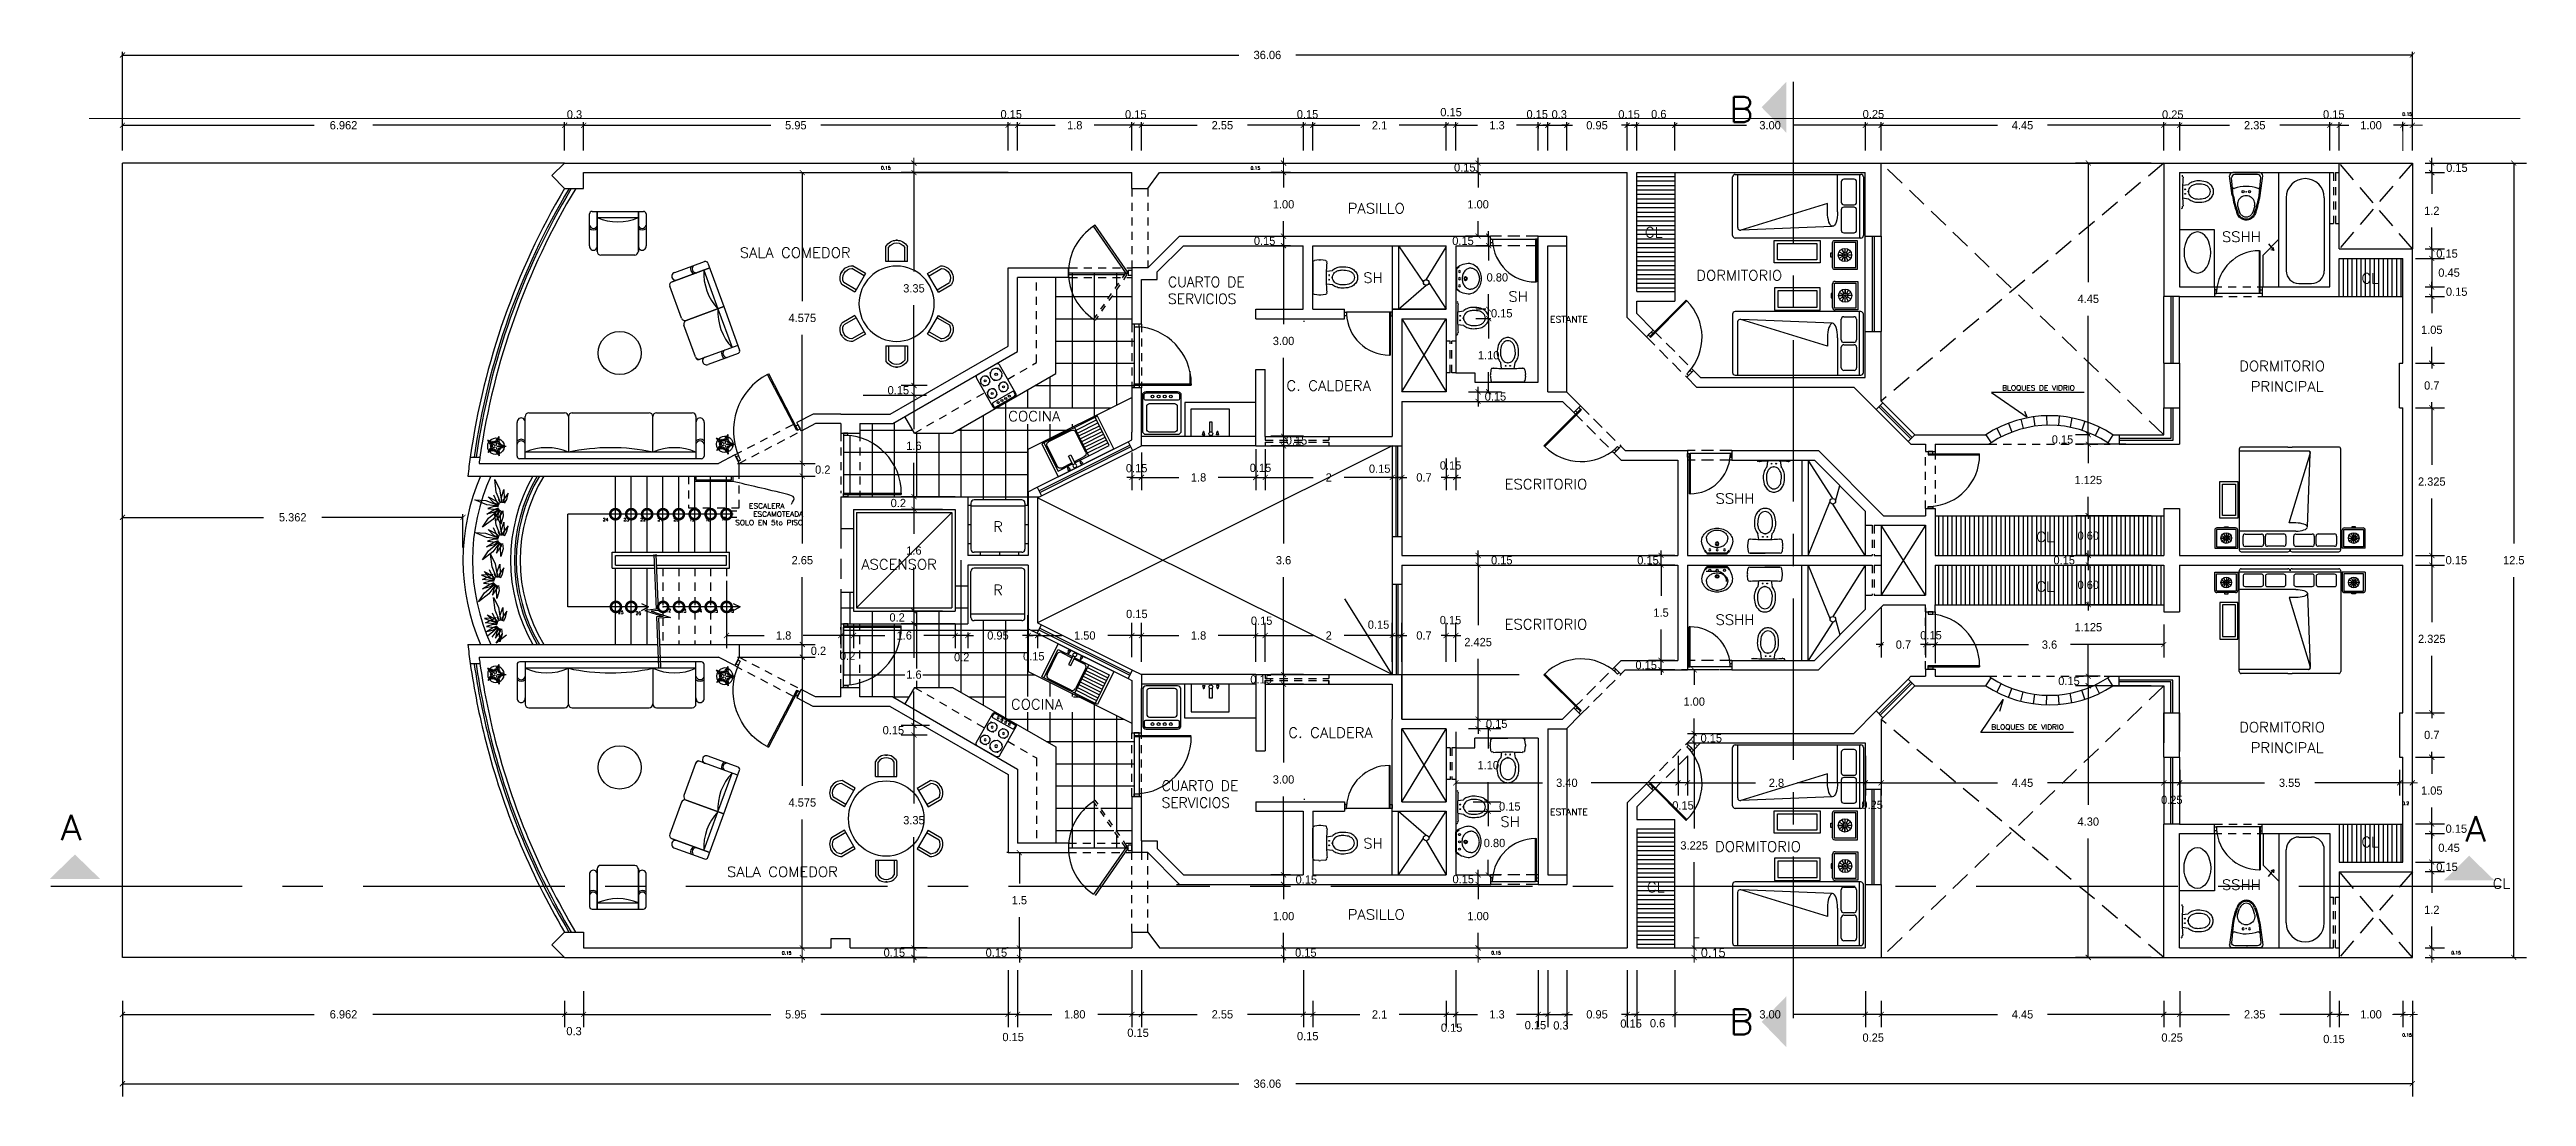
# Model space of a CAD drawing. Header units: millimetres. Extents: x 223 to 336, y 70 to 137.
# Drawn here: x 240.83 to 279.84, y 119.26 to 135.73 of the extents above; entities that cross this region are included whole.
import ezdxf

# ---------------------------------------------------------------- set-up
doc = ezdxf.new("R2010")
doc.units = ezdxf.units.MM
for name, pattern in [('CENTERX2', [101.6, 63.5, -12.7, 12.7, -12.7]), ('DASHED', [9.525, 6.35, -3.175]), ('HIDDEN', [9.525, 6.35, -3.175])]:
    doc.linetypes.add(name, pattern=pattern)
for name, color, linetype in [('CORTE', 230, 'Continuous'), ('linea-corte', 140, 'CENTERX2'), ('MUEBLES', 253, 'Continuous'), ('MUROS', 5, 'Continuous'), ('MUROS-BAJOS', 40, 'Continuous'), ('pisos', 8, 'Continuous'), ('PLANTAS', 3, 'Continuous'), ('PROYECCIONES', 6, 'HIDDEN'), ('PUERTAS', 2, 'Continuous'), ('TERRENO', 1, 'Continuous'), ('TEXTOS', 4, 'Continuous')]:
    doc.layers.add(name, color=color, linetype=linetype)
doc.layers.add('COTAS', color=3, linetype='Continuous', lineweight=9)
doc.layers.add('VENTANAS', color=250, linetype='Continuous', plot=False)
doc.styles.add('ROMANS', font='romans.shx', dxfattribs={"height": 0.05})
doc.dimstyles.new('ISO-25', dxfattribs={"dimtxt": 0.13, "dimasz": 0.08, "dimexe": 0.2, "dimexo": 0.2, "dimgap": 0.2, "dimtad": 0, "dimtih": 1, "dimtoh": 1, "dimdec": 3, "dimdsep": 46, "dimtxsty": 'Standard', "dimblk": 'ARCHTICK', "dimcen": 3, "dimadec": 0, "dimazin": 0, "dimtfac": 1, "dimtdec": 3, "dimtmove": 0, "dimatfit": 3, "dimldrblk": 'ARCHTICK', "dimfxl": 1, "dimarcsym": 0})
pattern_1 = [(90, (0.387006, 0.59479), (-0.07, 4e-18), [])]

msp = doc.modelspace()

# ---------------------------------------------------------------- texts
at = {"layer": 'COTAS', "style": 'ROMANS'}
msp.add_text('0.15', height=0.13, dxfattribs=at).set_placement((266.83855, 121.45473))
at = {"layer": 'COTAS', "ltscale": 0.05, "char_height": 0.05, "attachment_point": 5, "style": 'ROMANS'}
for s, insert in [('0.15', (277.96219, 134.71475)), ('0.15', (254.00411, 133.86961)), ('0.15', (259.82469, 133.86737)), ('0.2', (277.93704, 123.86988)), ('0.15', (252.44166, 121.51653)), ('0.15', (263.61418, 121.51756)), ('0.15', (278.73147, 121.52082)), ('0.15', (277.95858, 120.22587))]:
    msp.add_mtext(s, dxfattribs=dict(at, insert=insert))
at = {"layer": 'linea-corte', "style": 'ROMANS', "width": 1.065916}
for s, p in [('B', (267.28396, 134.59058)), ('A ', (241.01215, 123.29067)), ('A ', (278.8761, 123.2694)), ('B', (267.28396, 120.23371))]:
    msp.add_text(s, height=0.4, dxfattribs=at).set_placement(p)
at = {"layer": 'PUERTAS', "style": 'ROMANS'}
for s, p in [('24', (249.54781, 128.30923)), ('23', (249.87296, 128.30941)), ('22', (250.13689, 128.30941)), ('21', (250.40966, 128.30969)), ('20', (250.65966, 128.30969)), ('19', (250.90966, 128.30969)), ('18', (251.15966, 128.30969)), ('17', (251.41152, 128.32325)), ('25', (249.78613, 126.8512)), ('26', (250.06427, 126.83714)), ('12', (250.53546, 126.88)), ('13', (250.77623, 126.87399)), ('14', (251.02623, 126.87399)), ('15', (251.27623, 126.87399)), ('16', (251.52623, 126.87399))]:
    msp.add_text(s, height=0.05, dxfattribs=at).set_placement(p)
at = {"layer": 'TEXTOS', "style": 'ROMANS', "width": 1.065916}
for s, height, p in [('PASILLO', 0.16, (261.2773, 133.1541)), ('CL', 0.16, (265.95775, 132.77557)), ('SSHH', 0.16, (275.04535, 132.70643)), ('SALA COMEDOR', 0.16, (251.70342, 132.4564)), ('DORMITORIO', 0.16, (266.76684, 132.09899)), ('SH', 0.16, (261.52331, 132.06196)), ('SH', 0.16, (263.80851, 131.7657)), ('CL', 0.16, (277.24036, 132.05262)), ('ESTANTE', 0.1, (264.46339, 131.437)), ('DORMITORIO', 0.16, (275.31593, 130.67274)), ('C. CALDERA', 0.16, (260.31268, 130.3642)), ('BLOQUES DE VIDRIO', 0.08, (271.58316, 130.36753)), ('PRINCIPAL', 0.16, (275.49724, 130.3504)), ('COCINA', 0.16, (255.93177, 129.88316)), ('ESCRITORIO', 0.16, (263.74911, 128.81373)), ('SSHH', 0.16, (267.06992, 128.58746)), ('SOLO EN 5to PISO', 0.08, (251.63308, 128.2489)), ('ESCALERA', 0.08, (251.84989, 128.51153)), ('ESCAMOTEADA', 0.08, (251.91367, 128.38299)), ('R', 0.16, (255.69435, 128.14543)), ('CL', 0.16, (272.12066, 127.98484)), ('ASCENSOR', 0.16, (253.61663, 127.55102)), ('R', 0.16, (255.69435, 127.14803)), ('CL', 0.16, (272.12066, 127.20263)), ('ESCRITORIO', 0.16, (263.74911, 126.60883)), ('SSHH', 0.16, (267.06992, 126.68012)), ('COCINA', 0.16, (255.97434, 125.3497)), ('C. CALDERA', 0.16, (260.34222, 124.90352)), ('BLOQUES DE VIDRIO', 0.08, (271.41207, 125.0321)), ('DORMITORIO', 0.16, (275.31593, 124.98914)), ('PRINCIPAL', 0.16, (275.49724, 124.6668)), ('SH', 0.16, (263.68275, 123.50331)), ('ESTANTE', 0.1, (264.46339, 123.68698)), ('SH', 0.16, (261.52331, 123.16262)), ('DORMITORIO', 0.16, (267.06165, 123.11037)), ('CL', 0.16, (277.24036, 123.18314)), ('SALA COMEDOR', 0.16, (251.50207, 122.713)), ('CL', 0.16, (265.98949, 122.47322)), ('SSHH', 0.16, (275.04535, 122.51081)), ('CL', 0.16, (279.30819, 122.52925)), ('PASILLO', 0.16, (261.2773, 122.04178))]:
    msp.add_text(s, height=height, dxfattribs=at).set_placement(p)
at = {"layer": 'TEXTOS', "char_height": 0.16, "width": 1.3287953, "attachment_point": 1, "style": 'ROMANS'}
for insert in [(258.44791, 132.15498), (258.34695, 124.22829)]:
    msp.add_mtext('CUARTO DE SERVICIOS', dxfattribs=dict(at, insert=insert))

# ---------------------------------------------------------------- blocks, each defined once
blk = doc.blocks.new('_ARCHTICK')
at = {"color": 0, "linetype": 'ByBlock', "const_width": 0.15}
blk.add_lwpolyline([(-0.5, -0.5), (0.5, 0.5)], dxfattribs=at)
blk = doc.blocks.new('*D148')
at = {"layer": 'COTAS', "color": 0, "lineweight": -2, "ltscale": 0.05, "transparency": 16777216}
for p, q in [((278.093, 130.796), (278.549, 130.796)), ((278.349, 130.796), (278.349, 130.876)), ((278.349, 130.796), (278.349, 130.711)), ((278.093, 130.096), (278.549, 130.096)), ((278.349, 130.096), (278.349, 130.181)), ((278.349, 130.096), (278.349, 130.016))]:
    blk.add_line(p, q, dxfattribs=at)
at = {"layer": 'Defpoints', "color": 0, "ltscale": 0.05, "transparency": 16777216}
for p in [(277.893, 130.796), (278.349, 130.796), (277.893, 130.096)]:
    blk.add_point(p, dxfattribs=at)
at = {"layer": 'COTAS', "color": 0, "lineweight": -2, "ltscale": 0.05, "transparency": 16777216, "xscale": 0.08, "yscale": 0.08, "zscale": 0.08}
for p, rotation in [((278.349, 130.796), 270), ((278.349, 130.096), 90)]:
    blk.add_blockref('_ARCHTICK', p, dxfattribs=dict(at, rotation=rotation))
at = {"layer": 'COTAS', "color": 0, "ltscale": 0.05, "transparency": 16777216, "insert": (278.349, 130.446), "char_height": 0.13, "attachment_point": 5}
blk.add_mtext('0.7', dxfattribs=at)
blk = doc.blocks.new('*D149')
at = {"layer": 'COTAS', "color": 0, "lineweight": -2, "ltscale": 0.05, "transparency": 16777216}
for p, q in [((278.243, 131.846), (278.549, 131.846)), ((278.349, 131.846), (278.349, 131.586)), ((278.243, 130.796), (278.549, 130.796)), ((278.349, 130.796), (278.349, 131.056))]:
    blk.add_line(p, q, dxfattribs=at)
at = {"layer": 'Defpoints', "color": 0, "ltscale": 0.05, "transparency": 16777216}
for p in [(278.043, 131.846), (278.349, 131.846), (278.043, 130.796)]:
    blk.add_point(p, dxfattribs=at)
at = {"layer": 'COTAS', "color": 0, "lineweight": -2, "ltscale": 0.05, "transparency": 16777216, "xscale": 0.08, "yscale": 0.08, "zscale": 0.08}
for p, rotation in [((278.349, 131.846), 90), ((278.349, 130.796), 270)]:
    blk.add_blockref('_ARCHTICK', p, dxfattribs=dict(at, rotation=rotation))
at = {"layer": 'COTAS', "color": 0, "ltscale": 0.05, "transparency": 16777216, "insert": (278.349, 131.321), "char_height": 0.13, "attachment_point": 5}
blk.add_mtext('1.05', dxfattribs=at)
blk = doc.blocks.new('*D150')
at = {"layer": 'COTAS', "color": 0, "lineweight": -2, "ltscale": 0.05, "transparency": 16777216}
for p, q in [((278.243, 131.996), (278.549, 131.996)), ((278.243, 131.846), (278.549, 131.846)), ((278.349, 131.996), (278.349, 132.076)), ((278.349, 131.846), (278.349, 131.996)), ((278.349, 131.846), (278.349, 131.996)), ((278.349, 131.846), (278.349, 131.766))]:
    blk.add_line(p, q, dxfattribs=at)
at = {"layer": 'Defpoints', "color": 0, "ltscale": 0.05, "transparency": 16777216}
for p in [(278.043, 131.996), (278.043, 131.846), (278.349, 131.996)]:
    blk.add_point(p, dxfattribs=at)
at = {"layer": 'COTAS', "color": 0, "lineweight": -2, "ltscale": 0.05, "transparency": 16777216, "xscale": 0.08, "yscale": 0.08, "zscale": 0.08}
for p, rotation in [((278.349, 131.996), 270), ((278.349, 131.846), 90)]:
    blk.add_blockref('_ARCHTICK', p, dxfattribs=dict(at, rotation=rotation))
at = {"layer": 'COTAS', "color": 0, "ltscale": 0.05, "transparency": 16777216, "insert": (278.741, 131.921), "char_height": 0.13, "attachment_point": 5}
blk.add_mtext('0.15', dxfattribs=at)
blk = doc.blocks.new('*D151')
at = {"layer": 'COTAS', "color": 0, "lineweight": -2, "ltscale": 0.05, "transparency": 16777216}
for p, q in [((278.243, 133.946), (278.549, 133.946)), ((278.243, 133.796), (278.549, 133.796)), ((278.349, 133.946), (278.349, 134.026)), ((278.349, 133.796), (278.349, 133.946)), ((278.349, 133.796), (278.349, 133.946)), ((278.349, 133.796), (278.349, 133.716))]:
    blk.add_line(p, q, dxfattribs=at)
at = {"layer": 'Defpoints', "color": 0, "ltscale": 0.05, "transparency": 16777216}
for p in [(278.043, 133.946), (278.043, 133.796), (278.349, 133.946)]:
    blk.add_point(p, dxfattribs=at)
at = {"layer": 'COTAS', "color": 0, "lineweight": -2, "ltscale": 0.05, "transparency": 16777216, "xscale": 0.08, "yscale": 0.08, "zscale": 0.08}
for p, rotation in [((278.349, 133.946), 270), ((278.349, 133.796), 90)]:
    blk.add_blockref('_ARCHTICK', p, dxfattribs=dict(at, rotation=rotation))
at = {"layer": 'COTAS', "color": 0, "ltscale": 0.05, "transparency": 16777216, "insert": (278.745, 133.871), "char_height": 0.13, "attachment_point": 5}
blk.add_mtext('0.15', dxfattribs=at)
blk = doc.blocks.new('*D152')
at = {"layer": 'COTAS', "color": 0, "lineweight": -2, "ltscale": 0.05, "transparency": 16777216}
for p, q in [((278.093, 125.296), (278.549, 125.296)), ((278.349, 125.296), (278.349, 125.376)), ((278.349, 125.296), (278.349, 125.211)), ((278.093, 124.596), (278.549, 124.596)), ((278.349, 124.596), (278.349, 124.681)), ((278.349, 124.596), (278.349, 124.516))]:
    blk.add_line(p, q, dxfattribs=at)
at = {"layer": 'Defpoints', "color": 0, "ltscale": 0.05, "transparency": 16777216}
for p in [(277.893, 125.296), (278.349, 125.296), (277.893, 124.596)]:
    blk.add_point(p, dxfattribs=at)
at = {"layer": 'COTAS', "color": 0, "lineweight": -2, "ltscale": 0.05, "transparency": 16777216, "xscale": 0.08, "yscale": 0.08, "zscale": 0.08}
for p, rotation in [((278.349, 125.296), 270), ((278.349, 124.596), 90)]:
    blk.add_blockref('_ARCHTICK', p, dxfattribs=dict(at, rotation=rotation))
at = {"layer": 'COTAS', "color": 0, "ltscale": 0.05, "transparency": 16777216, "insert": (278.349, 124.946), "char_height": 0.13, "attachment_point": 5}
blk.add_mtext('0.7', dxfattribs=at)
blk = doc.blocks.new('*D153')
at = {"layer": 'COTAS', "color": 0, "lineweight": -2, "ltscale": 0.05, "transparency": 16777216}
for p, q in [((278.093, 127.621), (278.549, 127.621)), ((278.349, 127.621), (278.349, 126.723)), ((278.349, 125.296), (278.349, 126.193)), ((278.093, 125.296), (278.549, 125.296))]:
    blk.add_line(p, q, dxfattribs=at)
at = {"layer": 'Defpoints', "color": 0, "ltscale": 0.05, "transparency": 16777216}
for p in [(277.893, 127.621), (278.349, 127.621), (277.893, 125.296)]:
    blk.add_point(p, dxfattribs=at)
at = {"layer": 'COTAS', "color": 0, "lineweight": -2, "ltscale": 0.05, "transparency": 16777216, "xscale": 0.08, "yscale": 0.08, "zscale": 0.08}
for p, rotation in [((278.349, 127.621), 90), ((278.349, 125.296), 270)]:
    blk.add_blockref('_ARCHTICK', p, dxfattribs=dict(at, rotation=rotation))
at = {"layer": 'COTAS', "color": 0, "ltscale": 0.05, "transparency": 16777216, "insert": (278.349, 126.458), "char_height": 0.13, "attachment_point": 5}
blk.add_mtext('2.325', dxfattribs=at)
blk = doc.blocks.new('*D154')
at = {"layer": 'COTAS', "color": 0, "lineweight": -2, "ltscale": 0.05, "transparency": 16777216}
for p, q in [((278.093, 127.771), (278.549, 127.771)), ((278.093, 127.621), (278.549, 127.621)), ((278.349, 127.771), (278.349, 127.851)), ((278.349, 127.621), (278.349, 127.771)), ((278.349, 127.621), (278.349, 127.771)), ((278.349, 127.621), (278.349, 127.541))]:
    blk.add_line(p, q, dxfattribs=at)
at = {"layer": 'Defpoints', "color": 0, "ltscale": 0.05, "transparency": 16777216}
for p in [(277.893, 127.771), (277.893, 127.621), (278.349, 127.771)]:
    blk.add_point(p, dxfattribs=at)
at = {"layer": 'COTAS', "color": 0, "lineweight": -2, "ltscale": 0.05, "transparency": 16777216, "xscale": 0.08, "yscale": 0.08, "zscale": 0.08}
for p, rotation in [((278.349, 127.771), 270), ((278.349, 127.621), 90)]:
    blk.add_blockref('_ARCHTICK', p, dxfattribs=dict(at, rotation=rotation))
at = {"layer": 'COTAS', "color": 0, "ltscale": 0.05, "transparency": 16777216, "insert": (278.736, 127.696), "char_height": 0.13, "attachment_point": 5}
blk.add_mtext('0.15', dxfattribs=at)
blk = doc.blocks.new('*D155')
at = {"layer": 'COTAS', "color": 0, "lineweight": -2, "ltscale": 0.05, "transparency": 16777216}
for p, q in [((278.243, 130.096), (278.549, 130.096)), ((278.349, 130.096), (278.349, 129.198)), ((278.349, 127.771), (278.349, 128.668)), ((278.093, 127.771), (278.549, 127.771))]:
    blk.add_line(p, q, dxfattribs=at)
at = {"layer": 'Defpoints', "color": 0, "ltscale": 0.05, "transparency": 16777216}
for p in [(278.043, 130.096), (278.349, 130.096), (277.893, 127.771)]:
    blk.add_point(p, dxfattribs=at)
at = {"layer": 'COTAS', "color": 0, "lineweight": -2, "ltscale": 0.05, "transparency": 16777216, "xscale": 0.08, "yscale": 0.08, "zscale": 0.08}
for p, rotation in [((278.349, 130.096), 90), ((278.349, 127.771), 270)]:
    blk.add_blockref('_ARCHTICK', p, dxfattribs=dict(at, rotation=rotation))
at = {"layer": 'COTAS', "color": 0, "ltscale": 0.05, "transparency": 16777216, "insert": (278.349, 128.933), "char_height": 0.13, "attachment_point": 5}
blk.add_mtext('2.325', dxfattribs=at)
blk = doc.blocks.new('*D156')
at = {"layer": 'COTAS', "color": 0, "lineweight": -2, "ltscale": 0.05, "transparency": 16777216}
for p, q in [((278.093, 123.546), (278.549, 123.546)), ((278.243, 123.396), (278.549, 123.396)), ((278.349, 123.546), (278.349, 123.626)), ((278.349, 123.396), (278.349, 123.546)), ((278.349, 123.396), (278.349, 123.546)), ((278.349, 123.396), (278.349, 123.316))]:
    blk.add_line(p, q, dxfattribs=at)
at = {"layer": 'Defpoints', "color": 0, "ltscale": 0.05, "transparency": 16777216}
for p in [(277.893, 123.546), (278.043, 123.396), (278.349, 123.546)]:
    blk.add_point(p, dxfattribs=at)
at = {"layer": 'COTAS', "color": 0, "lineweight": -2, "ltscale": 0.05, "transparency": 16777216, "xscale": 0.08, "yscale": 0.08, "zscale": 0.08}
for p, rotation in [((278.349, 123.546), 270), ((278.349, 123.396), 90)]:
    blk.add_blockref('_ARCHTICK', p, dxfattribs=dict(at, rotation=rotation))
at = {"layer": 'COTAS', "color": 0, "ltscale": 0.05, "transparency": 16777216, "insert": (278.736, 123.471), "char_height": 0.13, "attachment_point": 5}
blk.add_mtext('0.15', dxfattribs=at)
blk = doc.blocks.new('*D157')
at = {"layer": 'COTAS', "color": 0, "lineweight": -2, "ltscale": 0.05, "transparency": 16777216}
for p, q in [((278.093, 124.596), (278.549, 124.596)), ((278.349, 124.596), (278.349, 124.336)), ((278.349, 123.546), (278.349, 123.806)), ((278.093, 123.546), (278.549, 123.546))]:
    blk.add_line(p, q, dxfattribs=at)
at = {"layer": 'Defpoints', "color": 0, "ltscale": 0.05, "transparency": 16777216}
for p in [(277.893, 124.596), (278.349, 124.596), (277.893, 123.546)]:
    blk.add_point(p, dxfattribs=at)
at = {"layer": 'COTAS', "color": 0, "lineweight": -2, "ltscale": 0.05, "transparency": 16777216, "xscale": 0.08, "yscale": 0.08, "zscale": 0.08}
for p, rotation in [((278.349, 124.596), 90), ((278.349, 123.546), 270)]:
    blk.add_blockref('_ARCHTICK', p, dxfattribs=dict(at, rotation=rotation))
at = {"layer": 'COTAS', "color": 0, "ltscale": 0.05, "transparency": 16777216, "insert": (278.349, 124.071), "char_height": 0.13, "attachment_point": 5}
blk.add_mtext('1.05', dxfattribs=at)
blk = doc.blocks.new('*D158')
at = {"layer": 'COTAS', "color": 0, "lineweight": -2, "ltscale": 0.05, "transparency": 16777216}
for p, q in [((278.243, 133.946), (279.84, 133.946)), ((279.64, 133.946), (279.64, 127.961)), ((279.64, 121.446), (279.64, 127.431)), ((278.243, 121.446), (279.84, 121.446))]:
    blk.add_line(p, q, dxfattribs=at)
at = {"layer": 'Defpoints', "color": 0, "ltscale": 0.05, "transparency": 16777216}
for p in [(278.043, 133.946), (278.043, 121.446), (279.64, 121.446)]:
    blk.add_point(p, dxfattribs=at)
at = {"layer": 'COTAS', "color": 0, "lineweight": -2, "ltscale": 0.05, "transparency": 16777216, "xscale": 0.08, "yscale": 0.08, "zscale": 0.08}
for p, rotation in [((279.64, 133.946), 90), ((279.64, 121.446), 270)]:
    blk.add_blockref('_ARCHTICK', p, dxfattribs=dict(at, rotation=rotation))
at = {"layer": 'COTAS', "color": 0, "ltscale": 0.05, "transparency": 16777216, "insert": (279.64, 127.696), "char_height": 0.13, "attachment_point": 5}
blk.add_mtext('12.5', dxfattribs=at)
blk = doc.blocks.new('*D159')
at = {"layer": 'COTAS', "color": 0, "lineweight": -2, "ltscale": 0.05, "transparency": 16777216}
for p, q in [((241.983, 134.45), (241.983, 134.59)), ((248.945, 134.145), (248.945, 134.59)), ((241.983, 134.54), (245.004, 134.54)), ((248.945, 134.54), (245.924, 134.54))]:
    blk.add_line(p, q, dxfattribs=at)
at = {"layer": 'Defpoints', "color": 0, "ltscale": 0.05, "transparency": 16777216}
for p in [(241.983, 134.54), (241.983, 134.25), (248.945, 133.945)]:
    blk.add_point(p, dxfattribs=at)
at = {"layer": 'COTAS', "color": 0, "lineweight": -2, "ltscale": 0.05, "transparency": 16777216, "xscale": 0.08, "yscale": 0.08, "zscale": 0.08, "rotation": 180}
blk.add_blockref('_ARCHTICK', (241.983, 134.54), dxfattribs=at)
at = {"layer": 'COTAS', "color": 0, "lineweight": -2, "ltscale": 0.05, "transparency": 16777216, "xscale": 0.08, "yscale": 0.08, "zscale": 0.08}
blk.add_blockref('_ARCHTICK', (248.945, 134.54), dxfattribs=at)
at = {"layer": 'COTAS', "color": 0, "ltscale": 0.05, "transparency": 16777216, "insert": (245.464, 134.54), "char_height": 0.13, "attachment_point": 5}
blk.add_mtext('6.962', dxfattribs=at)
blk = doc.blocks.new('*D161')
at = {"layer": 'COTAS', "color": 0, "lineweight": -2, "ltscale": 0.05, "transparency": 16777216}
for p, q in [((241.983, 120.764), (241.983, 120.35)), ((241.983, 120.55), (245.004, 120.55)), ((248.945, 120.55), (245.924, 120.55)), ((248.945, 120.764), (248.945, 120.35))]:
    blk.add_line(p, q, dxfattribs=at)
at = {"layer": 'Defpoints', "color": 0, "ltscale": 0.05, "transparency": 16777216}
for p in [(241.983, 120.964), (248.945, 120.964), (241.983, 120.55)]:
    blk.add_point(p, dxfattribs=at)
at = {"layer": 'COTAS', "color": 0, "lineweight": -2, "ltscale": 0.05, "transparency": 16777216, "xscale": 0.08, "yscale": 0.08, "zscale": 0.08, "rotation": 180}
blk.add_blockref('_ARCHTICK', (241.983, 120.55), dxfattribs=at)
at = {"layer": 'COTAS', "color": 0, "lineweight": -2, "ltscale": 0.05, "transparency": 16777216, "xscale": 0.08, "yscale": 0.08, "zscale": 0.08}
blk.add_blockref('_ARCHTICK', (248.945, 120.55), dxfattribs=at)
at = {"layer": 'COTAS', "color": 0, "ltscale": 0.05, "transparency": 16777216, "insert": (245.464, 120.55), "char_height": 0.13, "attachment_point": 5}
blk.add_mtext('6.962', dxfattribs=at)
blk = doc.blocks.new('*D162')
at = {"layer": 'COTAS', "color": 0, "lineweight": -2, "ltscale": 0.05, "transparency": 16777216}
for p, q in [((241.983, 120.764), (241.983, 119.259)), ((278.043, 120.764), (278.043, 119.259)), ((241.983, 119.459), (259.564, 119.459)), ((278.043, 119.459), (260.462, 119.459))]:
    blk.add_line(p, q, dxfattribs=at)
at = {"layer": 'Defpoints', "color": 0, "ltscale": 0.05, "transparency": 16777216}
for p in [(241.983, 120.964), (278.043, 120.964), (278.043, 119.459)]:
    blk.add_point(p, dxfattribs=at)
at = {"layer": 'COTAS', "color": 0, "lineweight": -2, "ltscale": 0.05, "transparency": 16777216, "xscale": 0.08, "yscale": 0.08, "zscale": 0.08, "rotation": 180}
blk.add_blockref('_ARCHTICK', (241.983, 119.459), dxfattribs=at)
at = {"layer": 'COTAS', "color": 0, "lineweight": -2, "ltscale": 0.05, "transparency": 16777216, "xscale": 0.08, "yscale": 0.08, "zscale": 0.08}
blk.add_blockref('_ARCHTICK', (278.043, 119.459), dxfattribs=at)
at = {"layer": 'COTAS', "color": 0, "ltscale": 0.05, "transparency": 16777216, "insert": (260.013, 119.459), "char_height": 0.13, "attachment_point": 5}
blk.add_mtext('36.06', dxfattribs=at)
blk = doc.blocks.new('*D163')
at = {"layer": 'COTAS', "color": 0, "lineweight": -2, "ltscale": 0.05, "transparency": 16777216}
for p, q in [((241.983, 134.146), (241.983, 135.696)), ((241.983, 135.646), (259.564, 135.646)), ((278.043, 135.646), (260.462, 135.646)), ((278.043, 134.146), (278.043, 135.696))]:
    blk.add_line(p, q, dxfattribs=at)
at = {"layer": 'Defpoints', "color": 0, "ltscale": 0.05, "transparency": 16777216}
for p in [(241.983, 135.646), (241.983, 133.946), (278.043, 133.946)]:
    blk.add_point(p, dxfattribs=at)
at = {"layer": 'COTAS', "color": 0, "lineweight": -2, "ltscale": 0.05, "transparency": 16777216, "xscale": 0.08, "yscale": 0.08, "zscale": 0.08, "rotation": 180}
blk.add_blockref('_ARCHTICK', (241.983, 135.646), dxfattribs=at)
at = {"layer": 'COTAS', "color": 0, "lineweight": -2, "ltscale": 0.05, "transparency": 16777216, "xscale": 0.08, "yscale": 0.08, "zscale": 0.08}
blk.add_blockref('_ARCHTICK', (278.043, 135.646), dxfattribs=at)
at = {"layer": 'COTAS', "color": 0, "ltscale": 0.05, "transparency": 16777216, "insert": (260.013, 135.646), "char_height": 0.13, "attachment_point": 5}
blk.add_mtext('36.06', dxfattribs=at)
blk = doc.blocks.new('*D164')
at = {"layer": 'COTAS', "color": 0, "lineweight": -2, "ltscale": 0.05, "transparency": 16777216}
for p, q in [((274.379, 124.396), (274.379, 123.994)), ((274.379, 124.194), (275.716, 124.194)), ((277.843, 124.194), (276.506, 124.194)), ((277.843, 124.396), (277.843, 123.994))]:
    blk.add_line(p, q, dxfattribs=at)
at = {"layer": 'Defpoints', "color": 0, "ltscale": 0.05, "transparency": 16777216}
for p in [(274.379, 124.596), (277.843, 124.596), (274.379, 124.194)]:
    blk.add_point(p, dxfattribs=at)
at = {"layer": 'COTAS', "color": 0, "lineweight": -2, "ltscale": 0.05, "transparency": 16777216, "xscale": 0.08, "yscale": 0.08, "zscale": 0.08, "rotation": 180}
blk.add_blockref('_ARCHTICK', (274.379, 124.194), dxfattribs=at)
at = {"layer": 'COTAS', "color": 0, "lineweight": -2, "ltscale": 0.05, "transparency": 16777216, "xscale": 0.08, "yscale": 0.08, "zscale": 0.08}
blk.add_blockref('_ARCHTICK', (277.843, 124.194), dxfattribs=at)
at = {"layer": 'COTAS', "color": 0, "ltscale": 0.05, "transparency": 16777216, "insert": (276.111, 124.194), "char_height": 0.13, "attachment_point": 5}
blk.add_mtext('3.55', dxfattribs=at)
blk = doc.blocks.new('*D165')
at = {"layer": 'COTAS', "color": 0, "lineweight": -2, "ltscale": 0.05, "transparency": 16777216}
for p, q in [((274.129, 124.194), (274.049, 124.194)), ((274.129, 124.396), (274.129, 123.994)), ((274.379, 124.194), (274.129, 124.194)), ((274.379, 124.396), (274.379, 123.994)), ((274.379, 124.194), (274.459, 124.194))]:
    blk.add_line(p, q, dxfattribs=at)
at = {"layer": 'Defpoints', "color": 0, "ltscale": 0.05, "transparency": 16777216}
for p in [(274.129, 124.596), (274.379, 124.596), (274.129, 124.194)]:
    blk.add_point(p, dxfattribs=at)
at = {"layer": 'COTAS', "color": 0, "lineweight": -2, "ltscale": 0.05, "transparency": 16777216, "xscale": 0.08, "yscale": 0.08, "zscale": 0.08}
blk.add_blockref('_ARCHTICK', (274.129, 124.194), dxfattribs=at)
at = {"layer": 'COTAS', "color": 0, "lineweight": -2, "ltscale": 0.05, "transparency": 16777216, "xscale": 0.08, "yscale": 0.08, "zscale": 0.08, "rotation": 180}
blk.add_blockref('_ARCHTICK', (274.379, 124.194), dxfattribs=at)
at = {"layer": 'COTAS', "color": 0, "ltscale": 0.05, "transparency": 16777216, "insert": (274.255, 123.925), "char_height": 0.13, "attachment_point": 5}
blk.add_mtext('0.25', dxfattribs=at)
blk = doc.blocks.new('*D166')
at = {"layer": 'COTAS', "color": 0, "lineweight": -2, "ltscale": 0.05, "transparency": 16777216}
for p, q in [((273.929, 125.721), (272.74, 125.721)), ((272.94, 125.721), (272.94, 123.848)), ((272.94, 121.446), (272.94, 123.318)), ((273.929, 121.446), (272.74, 121.446))]:
    blk.add_line(p, q, dxfattribs=at)
at = {"layer": 'Defpoints', "color": 0, "ltscale": 0.05, "transparency": 16777216}
for p in [(272.94, 125.721), (274.129, 125.721), (274.129, 121.446)]:
    blk.add_point(p, dxfattribs=at)
at = {"layer": 'COTAS', "color": 0, "lineweight": -2, "ltscale": 0.05, "transparency": 16777216, "xscale": 0.08, "yscale": 0.08, "zscale": 0.08}
for p, rotation in [((272.94, 125.721), 90), ((272.94, 121.446), 270)]:
    blk.add_blockref('_ARCHTICK', p, dxfattribs=dict(at, rotation=rotation))
at = {"layer": 'COTAS', "color": 0, "ltscale": 0.05, "transparency": 16777216, "insert": (272.94, 123.583), "char_height": 0.13, "attachment_point": 5}
blk.add_mtext('4.30', dxfattribs=at)
blk = doc.blocks.new('*D167')
at = {"layer": 'COTAS', "color": 0, "lineweight": -2, "ltscale": 0.05, "transparency": 16777216}
for p, q in [((269.679, 124.991), (269.679, 123.994)), ((269.679, 124.194), (271.509, 124.194)), ((274.129, 124.194), (272.299, 124.194)), ((274.129, 124.396), (274.129, 123.994))]:
    blk.add_line(p, q, dxfattribs=at)
at = {"layer": 'Defpoints', "color": 0, "ltscale": 0.05, "transparency": 16777216}
for p in [(269.679, 125.191), (274.129, 124.596), (269.679, 124.194)]:
    blk.add_point(p, dxfattribs=at)
at = {"layer": 'COTAS', "color": 0, "lineweight": -2, "ltscale": 0.05, "transparency": 16777216, "xscale": 0.08, "yscale": 0.08, "zscale": 0.08, "rotation": 180}
blk.add_blockref('_ARCHTICK', (269.679, 124.194), dxfattribs=at)
at = {"layer": 'COTAS', "color": 0, "lineweight": -2, "ltscale": 0.05, "transparency": 16777216, "xscale": 0.08, "yscale": 0.08, "zscale": 0.08}
blk.add_blockref('_ARCHTICK', (274.129, 124.194), dxfattribs=at)
at = {"layer": 'COTAS', "color": 0, "ltscale": 0.05, "transparency": 16777216, "insert": (271.904, 124.194), "char_height": 0.13, "attachment_point": 5}
blk.add_mtext('4.45', dxfattribs=at)
blk = doc.blocks.new('*D168')
at = {"layer": 'COTAS', "color": 0, "lineweight": -2, "ltscale": 0.05, "transparency": 16777216}
for p, q in [((269.679, 124.991), (269.679, 123.994)), ((269.429, 124.621), (269.429, 123.994)), ((269.429, 124.194), (269.349, 124.194)), ((269.679, 124.194), (269.429, 124.194)), ((269.679, 124.194), (269.759, 124.194))]:
    blk.add_line(p, q, dxfattribs=at)
at = {"layer": 'Defpoints', "color": 0, "ltscale": 0.05, "transparency": 16777216}
for p in [(269.429, 124.821), (269.679, 125.191), (269.429, 124.194)]:
    blk.add_point(p, dxfattribs=at)
at = {"layer": 'COTAS', "color": 0, "lineweight": -2, "ltscale": 0.05, "transparency": 16777216, "xscale": 0.08, "yscale": 0.08, "zscale": 0.08}
blk.add_blockref('_ARCHTICK', (269.429, 124.194), dxfattribs=at)
at = {"layer": 'COTAS', "color": 0, "lineweight": -2, "ltscale": 0.05, "transparency": 16777216, "xscale": 0.08, "yscale": 0.08, "zscale": 0.08, "rotation": 180}
blk.add_blockref('_ARCHTICK', (269.679, 124.194), dxfattribs=at)
at = {"layer": 'COTAS', "color": 0, "ltscale": 0.05, "transparency": 16777216, "insert": (269.536, 123.847), "char_height": 0.13, "attachment_point": 5}
blk.add_mtext('0.25', dxfattribs=at)
blk = doc.blocks.new('*D169')
at = {"layer": 'COTAS', "color": 0, "lineweight": -2, "ltscale": 0.05, "transparency": 16777216}
for p, q in [((266.629, 124.621), (266.629, 123.994)), ((269.429, 124.621), (269.429, 123.994)), ((266.629, 124.194), (267.699, 124.194)), ((269.429, 124.194), (268.359, 124.194))]:
    blk.add_line(p, q, dxfattribs=at)
at = {"layer": 'Defpoints', "color": 0, "ltscale": 0.05, "transparency": 16777216}
for p in [(266.629, 124.821), (269.429, 124.821), (266.629, 124.194)]:
    blk.add_point(p, dxfattribs=at)
at = {"layer": 'COTAS', "color": 0, "lineweight": -2, "ltscale": 0.05, "transparency": 16777216, "xscale": 0.08, "yscale": 0.08, "zscale": 0.08, "rotation": 180}
blk.add_blockref('_ARCHTICK', (266.629, 124.194), dxfattribs=at)
at = {"layer": 'COTAS', "color": 0, "lineweight": -2, "ltscale": 0.05, "transparency": 16777216, "xscale": 0.08, "yscale": 0.08, "zscale": 0.08}
blk.add_blockref('_ARCHTICK', (269.429, 124.194), dxfattribs=at)
at = {"layer": 'COTAS', "color": 0, "ltscale": 0.05, "transparency": 16777216, "insert": (268.029, 124.194), "char_height": 0.13, "attachment_point": 5}
blk.add_mtext('2.8', dxfattribs=at)
blk = doc.blocks.new('*D170')
at = {"layer": 'COTAS', "color": 0, "lineweight": -2, "ltscale": 0.05, "transparency": 16777216}
for p, q in [((266.479, 124.621), (266.479, 123.994)), ((266.629, 124.621), (266.629, 123.994)), ((266.479, 124.194), (266.399, 124.194)), ((266.629, 124.194), (266.479, 124.194)), ((266.629, 124.194), (266.709, 124.194))]:
    blk.add_line(p, q, dxfattribs=at)
at = {"layer": 'Defpoints', "color": 0, "ltscale": 0.05, "transparency": 16777216}
for p in [(266.479, 124.821), (266.629, 124.821), (266.479, 124.194)]:
    blk.add_point(p, dxfattribs=at)
at = {"layer": 'COTAS', "color": 0, "lineweight": -2, "ltscale": 0.05, "transparency": 16777216, "xscale": 0.08, "yscale": 0.08, "zscale": 0.08}
blk.add_blockref('_ARCHTICK', (266.479, 124.194), dxfattribs=at)
at = {"layer": 'COTAS', "color": 0, "lineweight": -2, "ltscale": 0.05, "transparency": 16777216, "xscale": 0.08, "yscale": 0.08, "zscale": 0.08, "rotation": 180}
blk.add_blockref('_ARCHTICK', (266.629, 124.194), dxfattribs=at)
at = {"layer": 'COTAS', "color": 0, "ltscale": 0.05, "transparency": 16777216, "insert": (266.557, 123.838), "char_height": 0.13, "attachment_point": 5}
blk.add_mtext('0.15', dxfattribs=at)
blk = doc.blocks.new('*D171')
at = {"layer": 'COTAS', "color": 0, "lineweight": -2, "ltscale": 0.05, "transparency": 16777216}
for p, q in [((262.979, 124.996), (262.979, 123.994)), ((266.479, 124.621), (266.479, 123.994)), ((262.979, 124.194), (264.345, 124.194)), ((266.479, 124.194), (265.113, 124.194))]:
    blk.add_line(p, q, dxfattribs=at)
at = {"layer": 'Defpoints', "color": 0, "ltscale": 0.05, "transparency": 16777216}
for p in [(262.979, 125.196), (266.479, 124.821), (262.979, 124.194)]:
    blk.add_point(p, dxfattribs=at)
at = {"layer": 'COTAS', "color": 0, "lineweight": -2, "ltscale": 0.05, "transparency": 16777216, "xscale": 0.08, "yscale": 0.08, "zscale": 0.08, "rotation": 180}
blk.add_blockref('_ARCHTICK', (262.979, 124.194), dxfattribs=at)
at = {"layer": 'COTAS', "color": 0, "lineweight": -2, "ltscale": 0.05, "transparency": 16777216, "xscale": 0.08, "yscale": 0.08, "zscale": 0.08}
blk.add_blockref('_ARCHTICK', (266.479, 124.194), dxfattribs=at)
at = {"layer": 'COTAS', "color": 0, "ltscale": 0.05, "transparency": 16777216, "insert": (264.729, 124.194), "char_height": 0.13, "attachment_point": 5}
blk.add_mtext('3.40', dxfattribs=at)
blk = doc.blocks.new('*D172')
at = {"layer": 'COTAS', "color": 0, "lineweight": -2, "ltscale": 0.05, "transparency": 16777216}
for p, q in [((266.629, 124.821), (266.934, 124.821)), ((266.734, 124.821), (266.734, 123.473)), ((266.734, 121.596), (266.734, 122.943)), ((266.629, 121.596), (266.934, 121.596))]:
    blk.add_line(p, q, dxfattribs=at)
at = {"layer": 'Defpoints', "color": 0, "ltscale": 0.05, "transparency": 16777216}
for p in [(266.429, 124.821), (266.734, 124.821), (266.429, 121.596)]:
    blk.add_point(p, dxfattribs=at)
at = {"layer": 'COTAS', "color": 0, "lineweight": -2, "ltscale": 0.05, "transparency": 16777216, "xscale": 0.08, "yscale": 0.08, "zscale": 0.08}
for p, rotation in [((266.734, 124.821), 90), ((266.734, 121.596), 270)]:
    blk.add_blockref('_ARCHTICK', p, dxfattribs=dict(at, rotation=rotation))
at = {"layer": 'COTAS', "color": 0, "ltscale": 0.05, "transparency": 16777216, "insert": (266.734, 123.208), "char_height": 0.13, "attachment_point": 5}
blk.add_mtext('3.225', dxfattribs=at)
blk = doc.blocks.new('*D173')
at = {"layer": 'COTAS', "color": 0, "lineweight": -2, "ltscale": 0.05, "transparency": 16777216}
for p, q in [((263.179, 125.046), (263.691, 125.046)), ((263.491, 125.046), (263.491, 124.736)), ((263.491, 123.896), (263.491, 124.206)), ((263.254, 123.896), (263.691, 123.896))]:
    blk.add_line(p, q, dxfattribs=at)
at = {"layer": 'Defpoints', "color": 0, "ltscale": 0.05, "transparency": 16777216}
for p in [(262.979, 125.046), (263.491, 125.046), (263.054, 123.896)]:
    blk.add_point(p, dxfattribs=at)
at = {"layer": 'COTAS', "color": 0, "lineweight": -2, "ltscale": 0.05, "transparency": 16777216, "xscale": 0.08, "yscale": 0.08, "zscale": 0.08}
for p, rotation in [((263.491, 125.046), 90), ((263.491, 123.896), 270)]:
    blk.add_blockref('_ARCHTICK', p, dxfattribs=dict(at, rotation=rotation))
at = {"layer": 'COTAS', "color": 0, "ltscale": 0.05, "transparency": 16777216, "insert": (263.491, 124.471), "char_height": 0.13, "attachment_point": 5}
blk.add_mtext('1.10', dxfattribs=at)
blk = doc.blocks.new('*D174')
at = {"layer": 'COTAS', "color": 0, "lineweight": -2, "ltscale": 0.05, "transparency": 16777216}
for p, q in [((260.579, 125.746), (260.067, 125.746)), ((260.267, 125.746), (260.267, 124.511)), ((260.267, 122.746), (260.267, 123.981)), ((260.379, 122.746), (260.067, 122.746))]:
    blk.add_line(p, q, dxfattribs=at)
at = {"layer": 'Defpoints', "color": 0, "ltscale": 0.05, "transparency": 16777216}
for p in [(260.779, 125.746), (260.267, 122.746), (260.579, 122.746)]:
    blk.add_point(p, dxfattribs=at)
at = {"layer": 'COTAS', "color": 0, "lineweight": -2, "ltscale": 0.05, "transparency": 16777216, "xscale": 0.08, "yscale": 0.08, "zscale": 0.08}
for p, rotation in [((260.267, 125.746), 90), ((260.267, 122.746), 270)]:
    blk.add_blockref('_ARCHTICK', p, dxfattribs=dict(at, rotation=rotation))
at = {"layer": 'COTAS', "color": 0, "ltscale": 0.05, "transparency": 16777216, "insert": (260.267, 124.246), "char_height": 0.13, "attachment_point": 5}
blk.add_mtext('3.00', dxfattribs=at)
blk = doc.blocks.new('*D175')
at = {"layer": 'COTAS', "color": 0, "lineweight": -2, "ltscale": 0.05, "transparency": 16777216}
for p, q in [((254.653, 124.946), (254.247, 124.946)), ((254.447, 124.946), (254.447, 123.87)), ((254.447, 121.596), (254.447, 123.34)), ((254.653, 121.596), (254.247, 121.596))]:
    blk.add_line(p, q, dxfattribs=at)
at = {"layer": 'Defpoints', "color": 0, "ltscale": 0.05, "transparency": 16777216}
for p in [(254.853, 124.946), (254.447, 121.596), (254.853, 121.596)]:
    blk.add_point(p, dxfattribs=at)
at = {"layer": 'COTAS', "color": 0, "lineweight": -2, "ltscale": 0.05, "transparency": 16777216, "xscale": 0.08, "yscale": 0.08, "zscale": 0.08}
for p, rotation in [((254.447, 124.946), 90), ((254.447, 121.596), 270)]:
    blk.add_blockref('_ARCHTICK', p, dxfattribs=dict(at, rotation=rotation))
at = {"layer": 'COTAS', "color": 0, "ltscale": 0.05, "transparency": 16777216, "insert": (254.447, 123.605), "char_height": 0.13, "attachment_point": 5}
blk.add_mtext('3.35', dxfattribs=at)
blk = doc.blocks.new('*D176')
at = {"layer": 'COTAS', "color": 0, "lineweight": -2, "ltscale": 0.05, "transparency": 16777216}
for p, q in [((251.67, 126.171), (252.889, 126.171)), ((252.689, 126.171), (252.689, 124.148)), ((252.689, 121.596), (252.689, 123.618)), ((252.129, 121.596), (252.889, 121.596))]:
    blk.add_line(p, q, dxfattribs=at)
at = {"layer": 'Defpoints', "color": 0, "ltscale": 0.05, "transparency": 16777216}
for p in [(251.47, 126.171), (252.689, 126.171), (251.929, 121.596)]:
    blk.add_point(p, dxfattribs=at)
at = {"layer": 'COTAS', "color": 0, "lineweight": -2, "ltscale": 0.05, "transparency": 16777216, "xscale": 0.08, "yscale": 0.08, "zscale": 0.08}
for p, rotation in [((252.689, 126.171), 90), ((252.689, 121.596), 270)]:
    blk.add_blockref('_ARCHTICK', p, dxfattribs=dict(at, rotation=rotation))
at = {"layer": 'COTAS', "color": 0, "ltscale": 0.05, "transparency": 16777216, "insert": (252.689, 123.883), "char_height": 0.13, "attachment_point": 5}
blk.add_mtext('4.575', dxfattribs=at)
blk = doc.blocks.new('Comedor')
at = {"layer": 'MUEBLES'}
for p, q in [((-0.603, 1.014), (-0.576, 1.029)), ((-0.261, 0.752), (-0.394, 0.982)), ((-0.218, 0.777), (-0.358, 1.019)), ((0.218, 0.777), (0.358, 1.019)), ((0.261, 0.752), (0.394, 0.982)), ((0.576, 1.029), (0.603, 1.014)), ((-0.564, 0.577), (-0.704, 0.819)), ((-0.521, 0.602), (-0.653, 0.832)), ((-0.564, 0.577), (-0.218, 0.777)), ((0.218, 0.777), (0.564, 0.577)), ((0.521, 0.602), (0.653, 0.832)), ((0.564, 0.577), (0.704, 0.819)), ((-1.179, -0.015), (-1.179, 0.015)), ((-0.782, 0.2), (-1.062, 0.2)), ((-0.782, 0.15), (-1.047, 0.15)), ((-0.782, -0.2), (-0.782, 0.2)), ((0.782, 0.2), (1.062, 0.2)), ((0.782, 0.2), (0.782, -0.2)), ((0.782, 0.15), (1.047, 0.15)), ((1.179, 0.015), (1.179, -0.015)), ((-0.782, -0.2), (-1.062, -0.2)), ((-0.782, -0.15), (-1.047, -0.15)), ((0.782, -0.15), (1.047, -0.15)), ((0.782, -0.2), (1.062, -0.2)), ((-0.564, -0.577), (-0.704, -0.819)), ((-0.521, -0.602), (-0.653, -0.832)), ((-0.218, -0.777), (-0.564, -0.577)), ((-0.261, -0.752), (-0.394, -0.982)), ((-0.218, -0.777), (-0.358, -1.019)), ((0.564, -0.577), (0.218, -0.777)), ((0.218, -0.777), (0.358, -1.019)), ((0.261, -0.752), (0.394, -0.982)), ((0.521, -0.602), (0.653, -0.832)), ((0.564, -0.577), (0.704, -0.819)), ((-0.576, -1.029), (-0.603, -1.014)), ((0.603, -1.014), (0.576, -1.029))]:
    blk.add_line(p, q, dxfattribs=at)
blk.add_circle((0, 0), 0.7, dxfattribs=at)
for centre, radius, start, end in [((-0.476, 0.824), 0.228, 58.836, 181.164), ((-0.476, 0.824), 0.178, 62.4699, 177.5301), ((0.476, 0.824), 0.228, 358.836, 121.164), ((0.476, 0.824), 0.178, 2.4699, 117.5301), ((-0.952, 0), 0.228, 118.836, 241.164), ((-0.952, 0), 0.178, 122.4699, 237.5301), ((0.952, 0), 0.178, 302.4699, 57.5301), ((0.952, 0), 0.228, 298.836, 61.164), ((-0.476, -0.824), 0.228, 178.836, 301.164), ((-0.476, -0.824), 0.178, 182.4699, 297.5301), ((0.476, -0.824), 0.228, 238.836, 1.164), ((0.476, -0.824), 0.178, 242.4699, 357.5301)]:
    blk.add_arc(centre, radius, start, end, dxfattribs=at)
blk = doc.blocks.new('*D177')
at = {"layer": 'COTAS', "color": 0, "lineweight": -2, "ltscale": 0.05, "transparency": 16777216}
for p, q in [((260.729, 120.764), (260.729, 120.35)), ((260.729, 120.55), (261.47, 120.55)), ((262.829, 120.55), (262.087, 120.55)), ((262.829, 120.764), (262.829, 120.35))]:
    blk.add_line(p, q, dxfattribs=at)
at = {"layer": 'Defpoints', "color": 0, "ltscale": 0.05, "transparency": 16777216}
for p in [(260.729, 120.964), (262.829, 120.964), (260.729, 120.55)]:
    blk.add_point(p, dxfattribs=at)
at = {"layer": 'COTAS', "color": 0, "lineweight": -2, "ltscale": 0.05, "transparency": 16777216, "xscale": 0.08, "yscale": 0.08, "zscale": 0.08, "rotation": 180}
blk.add_blockref('_ARCHTICK', (260.729, 120.55), dxfattribs=at)
at = {"layer": 'COTAS', "color": 0, "lineweight": -2, "ltscale": 0.05, "transparency": 16777216, "xscale": 0.08, "yscale": 0.08, "zscale": 0.08}
blk.add_blockref('_ARCHTICK', (262.829, 120.55), dxfattribs=at)
at = {"layer": 'COTAS', "color": 0, "ltscale": 0.05, "transparency": 16777216, "insert": (261.779, 120.55), "char_height": 0.13, "attachment_point": 5}
blk.add_mtext('2.1', dxfattribs=at)
blk = doc.blocks.new('*D178')
at = {"layer": 'COTAS', "color": 0, "lineweight": -2, "ltscale": 0.05, "transparency": 16777216}
for p, q in [((255.928, 121.246), (255.928, 120.35)), ((249.245, 120.914), (249.245, 120.35)), ((249.245, 120.55), (252.192, 120.55)), ((255.928, 120.55), (252.982, 120.55))]:
    blk.add_line(p, q, dxfattribs=at)
at = {"layer": 'Defpoints', "color": 0, "ltscale": 0.05, "transparency": 16777216}
for p in [(255.928, 121.446), (249.245, 121.114), (249.245, 120.55)]:
    blk.add_point(p, dxfattribs=at)
at = {"layer": 'COTAS', "color": 0, "lineweight": -2, "ltscale": 0.05, "transparency": 16777216, "xscale": 0.08, "yscale": 0.08, "zscale": 0.08, "rotation": 180}
blk.add_blockref('_ARCHTICK', (249.245, 120.55), dxfattribs=at)
at = {"layer": 'COTAS', "color": 0, "lineweight": -2, "ltscale": 0.05, "transparency": 16777216, "xscale": 0.08, "yscale": 0.08, "zscale": 0.08}
blk.add_blockref('_ARCHTICK', (255.928, 120.55), dxfattribs=at)
at = {"layer": 'COTAS', "color": 0, "ltscale": 0.05, "transparency": 16777216, "insert": (252.587, 120.55), "char_height": 0.13, "attachment_point": 5}
blk.add_mtext('5.95', dxfattribs=at)
blk = doc.blocks.new('*D179')
at = {"layer": 'COTAS', "color": 0, "lineweight": -2, "ltscale": 0.05, "transparency": 16777216}
for p, q in [((248.945, 120.55), (248.865, 120.55)), ((248.945, 120.764), (248.945, 120.35)), ((249.245, 120.55), (248.945, 120.55)), ((249.245, 120.914), (249.245, 120.35)), ((249.245, 120.55), (249.325, 120.55))]:
    blk.add_line(p, q, dxfattribs=at)
at = {"layer": 'Defpoints', "color": 0, "ltscale": 0.05, "transparency": 16777216}
for p in [(248.945, 120.964), (249.245, 121.114), (248.945, 120.55)]:
    blk.add_point(p, dxfattribs=at)
at = {"layer": 'COTAS', "color": 0, "lineweight": -2, "ltscale": 0.05, "transparency": 16777216, "xscale": 0.08, "yscale": 0.08, "zscale": 0.08}
blk.add_blockref('_ARCHTICK', (248.945, 120.55), dxfattribs=at)
at = {"layer": 'COTAS', "color": 0, "lineweight": -2, "ltscale": 0.05, "transparency": 16777216, "xscale": 0.08, "yscale": 0.08, "zscale": 0.08, "rotation": 180}
blk.add_blockref('_ARCHTICK', (249.245, 120.55), dxfattribs=at)
at = {"layer": 'COTAS', "color": 0, "ltscale": 0.05, "transparency": 16777216, "insert": (249.094, 120.286), "char_height": 0.13, "attachment_point": 5}
blk.add_mtext('0.3', dxfattribs=at)
blk = doc.blocks.new('*D180')
at = {"layer": 'COTAS', "color": 0, "lineweight": -2, "ltscale": 0.05, "transparency": 16777216}
for p, q in [((256.078, 121.246), (256.078, 120.35)), ((257.879, 121.246), (257.879, 120.35)), ((256.078, 120.55), (256.616, 120.55)), ((257.879, 120.55), (257.341, 120.55))]:
    blk.add_line(p, q, dxfattribs=at)
at = {"layer": 'Defpoints', "color": 0, "ltscale": 0.05, "transparency": 16777216}
for p in [(256.078, 121.446), (257.879, 121.446), (256.078, 120.55)]:
    blk.add_point(p, dxfattribs=at)
at = {"layer": 'COTAS', "color": 0, "lineweight": -2, "ltscale": 0.05, "transparency": 16777216, "xscale": 0.08, "yscale": 0.08, "zscale": 0.08, "rotation": 180}
blk.add_blockref('_ARCHTICK', (256.078, 120.55), dxfattribs=at)
at = {"layer": 'COTAS', "color": 0, "lineweight": -2, "ltscale": 0.05, "transparency": 16777216, "xscale": 0.08, "yscale": 0.08, "zscale": 0.08}
blk.add_blockref('_ARCHTICK', (257.879, 120.55), dxfattribs=at)
at = {"layer": 'COTAS', "color": 0, "ltscale": 0.05, "transparency": 16777216, "insert": (256.979, 120.55), "char_height": 0.13, "attachment_point": 5}
blk.add_mtext('1.80', dxfattribs=at)
blk = doc.blocks.new('*D181')
at = {"layer": 'COTAS', "color": 0, "lineweight": -2, "ltscale": 0.05, "transparency": 16777216}
for p, q in [((255.928, 121.246), (255.928, 120.35)), ((256.078, 121.246), (256.078, 120.35)), ((255.928, 120.55), (255.848, 120.55)), ((256.078, 120.55), (255.928, 120.55)), ((256.078, 120.55), (256.158, 120.55))]:
    blk.add_line(p, q, dxfattribs=at)
at = {"layer": 'Defpoints', "color": 0, "ltscale": 0.05, "transparency": 16777216}
for p in [(255.928, 121.446), (256.078, 121.446), (255.928, 120.55)]:
    blk.add_point(p, dxfattribs=at)
at = {"layer": 'COTAS', "color": 0, "lineweight": -2, "ltscale": 0.05, "transparency": 16777216, "xscale": 0.08, "yscale": 0.08, "zscale": 0.08}
blk.add_blockref('_ARCHTICK', (255.928, 120.55), dxfattribs=at)
at = {"layer": 'COTAS', "color": 0, "lineweight": -2, "ltscale": 0.05, "transparency": 16777216, "xscale": 0.08, "yscale": 0.08, "zscale": 0.08, "rotation": 180}
blk.add_blockref('_ARCHTICK', (256.078, 120.55), dxfattribs=at)
at = {"layer": 'COTAS', "color": 0, "ltscale": 0.05, "transparency": 16777216, "insert": (256.009, 120.193), "char_height": 0.13, "attachment_point": 5}
blk.add_mtext('0.15', dxfattribs=at)
blk = doc.blocks.new('*D182')
at = {"layer": 'COTAS', "color": 0, "lineweight": -2, "ltscale": 0.05, "transparency": 16777216}
for p, q in [((255.929, 123.096), (255.907, 123.096)), ((256.107, 123.096), (256.107, 122.611)), ((256.107, 121.596), (256.107, 122.081)), ((255.929, 121.596), (255.907, 121.596))]:
    blk.add_line(p, q, dxfattribs=at)
at = {"layer": 'Defpoints', "color": 0, "ltscale": 0.05, "transparency": 16777216}
for p in [(256.129, 123.096), (256.107, 121.596), (256.129, 121.596)]:
    blk.add_point(p, dxfattribs=at)
at = {"layer": 'COTAS', "color": 0, "lineweight": -2, "ltscale": 0.05, "transparency": 16777216, "xscale": 0.08, "yscale": 0.08, "zscale": 0.08}
for p, rotation in [((256.107, 123.096), 90), ((256.107, 121.596), 270)]:
    blk.add_blockref('_ARCHTICK', p, dxfattribs=dict(at, rotation=rotation))
at = {"layer": 'COTAS', "color": 0, "ltscale": 0.05, "transparency": 16777216, "insert": (256.107, 122.346), "char_height": 0.13, "attachment_point": 5}
blk.add_mtext('1.5', dxfattribs=at)
blk = doc.blocks.new('*D183')
at = {"layer": 'COTAS', "color": 0, "lineweight": -2, "ltscale": 0.05, "transparency": 16777216}
for p, q in [((255.929, 121.596), (255.907, 121.596)), ((256.107, 121.596), (256.107, 121.676)), ((256.107, 121.596), (256.107, 121.446)), ((256.107, 121.596), (256.107, 121.446)), ((256.107, 121.446), (256.107, 121.366))]:
    blk.add_line(p, q, dxfattribs=at)
at = {"layer": 'Defpoints', "color": 0, "ltscale": 0.05, "transparency": 16777216}
for p in [(256.107, 121.446), (256.107, 121.446), (256.129, 121.596)]:
    blk.add_point(p, dxfattribs=at)
at = {"layer": 'COTAS', "color": 0, "lineweight": -2, "ltscale": 0.05, "transparency": 16777216, "xscale": 0.08, "yscale": 0.08, "zscale": 0.08}
for p, rotation in [((256.107, 121.596), 270), ((256.107, 121.446), 90)]:
    blk.add_blockref('_ARCHTICK', p, dxfattribs=dict(at, rotation=rotation))
at = {"layer": 'COTAS', "color": 0, "ltscale": 0.05, "transparency": 16777216, "insert": (255.745, 121.521), "char_height": 0.13, "attachment_point": 5}
blk.add_mtext('0.15', dxfattribs=at)
blk = doc.blocks.new('*D184')
at = {"layer": 'COTAS', "color": 0, "lineweight": -2, "ltscale": 0.05, "transparency": 16777216}
for p, q in [((254.653, 121.596), (254.247, 121.596)), ((254.653, 121.446), (254.247, 121.446)), ((254.447, 121.596), (254.447, 121.676)), ((254.447, 121.596), (254.447, 121.446)), ((254.447, 121.596), (254.447, 121.446)), ((254.447, 121.446), (254.447, 121.366))]:
    blk.add_line(p, q, dxfattribs=at)
at = {"layer": 'Defpoints', "color": 0, "ltscale": 0.05, "transparency": 16777216}
for p in [(254.447, 121.446), (254.853, 121.596), (254.853, 121.446)]:
    blk.add_point(p, dxfattribs=at)
at = {"layer": 'COTAS', "color": 0, "lineweight": -2, "ltscale": 0.05, "transparency": 16777216, "xscale": 0.08, "yscale": 0.08, "zscale": 0.08}
for p, rotation in [((254.447, 121.596), 270), ((254.447, 121.446), 90)]:
    blk.add_blockref('_ARCHTICK', p, dxfattribs=dict(at, rotation=rotation))
at = {"layer": 'COTAS', "color": 0, "ltscale": 0.05, "transparency": 16777216, "insert": (254.138, 121.521), "char_height": 0.13, "attachment_point": 5}
blk.add_mtext('0.15', dxfattribs=at)
blk = doc.blocks.new('*D185')
at = {"layer": 'COTAS', "color": 0, "lineweight": -2, "ltscale": 0.05, "transparency": 16777216}
for p, q in [((260.579, 120.55), (260.499, 120.55)), ((260.579, 120.764), (260.579, 120.35)), ((260.729, 120.55), (260.579, 120.55)), ((260.729, 120.764), (260.729, 120.35)), ((260.729, 120.55), (260.809, 120.55))]:
    blk.add_line(p, q, dxfattribs=at)
at = {"layer": 'Defpoints', "color": 0, "ltscale": 0.05, "transparency": 16777216}
for p in [(260.579, 120.964), (260.729, 120.964), (260.579, 120.55)]:
    blk.add_point(p, dxfattribs=at)
at = {"layer": 'COTAS', "color": 0, "lineweight": -2, "ltscale": 0.05, "transparency": 16777216, "xscale": 0.08, "yscale": 0.08, "zscale": 0.08}
blk.add_blockref('_ARCHTICK', (260.579, 120.55), dxfattribs=at)
at = {"layer": 'COTAS', "color": 0, "lineweight": -2, "ltscale": 0.05, "transparency": 16777216, "xscale": 0.08, "yscale": 0.08, "zscale": 0.08, "rotation": 180}
blk.add_blockref('_ARCHTICK', (260.729, 120.55), dxfattribs=at)
at = {"layer": 'COTAS', "color": 0, "ltscale": 0.05, "transparency": 16777216, "insert": (260.648, 120.208), "char_height": 0.13, "attachment_point": 5}
blk.add_mtext('0.15', dxfattribs=at)
blk = doc.blocks.new('*D186')
at = {"layer": 'COTAS', "color": 0, "lineweight": -2, "ltscale": 0.05, "transparency": 16777216}
for p, q in [((258.579, 122.596), (260.467, 122.596)), ((260.379, 122.746), (260.067, 122.746)), ((260.267, 122.746), (260.267, 122.826)), ((260.267, 122.746), (260.267, 122.596)), ((260.267, 122.746), (260.267, 122.596)), ((260.267, 122.596), (260.267, 122.516))]:
    blk.add_line(p, q, dxfattribs=at)
at = {"layer": 'Defpoints', "color": 0, "ltscale": 0.05, "transparency": 16777216}
for p in [(258.379, 122.596), (260.267, 122.596), (260.579, 122.746)]:
    blk.add_point(p, dxfattribs=at)
at = {"layer": 'COTAS', "color": 0, "lineweight": -2, "ltscale": 0.05, "transparency": 16777216, "xscale": 0.08, "yscale": 0.08, "zscale": 0.08}
for p, rotation in [((260.267, 122.746), 270), ((260.267, 122.596), 90)]:
    blk.add_blockref('_ARCHTICK', p, dxfattribs=dict(at, rotation=rotation))
at = {"layer": 'COTAS', "color": 0, "ltscale": 0.05, "transparency": 16777216, "insert": (260.626, 122.671), "char_height": 0.13, "attachment_point": 5}
blk.add_mtext('0.15', dxfattribs=at)
blk = doc.blocks.new('*D187')
at = {"layer": 'COTAS', "color": 0, "lineweight": -2, "ltscale": 0.05, "transparency": 16777216}
for p, q in [((258.579, 122.596), (260.467, 122.596)), ((260.267, 122.596), (260.267, 122.361)), ((260.267, 121.596), (260.267, 121.831)), ((258.579, 121.596), (260.467, 121.596))]:
    blk.add_line(p, q, dxfattribs=at)
at = {"layer": 'Defpoints', "color": 0, "ltscale": 0.05, "transparency": 16777216}
for p in [(258.379, 122.596), (258.379, 121.596), (260.267, 121.596)]:
    blk.add_point(p, dxfattribs=at)
at = {"layer": 'COTAS', "color": 0, "lineweight": -2, "ltscale": 0.05, "transparency": 16777216, "xscale": 0.08, "yscale": 0.08, "zscale": 0.08}
for p, rotation in [((260.267, 122.596), 90), ((260.267, 121.596), 270)]:
    blk.add_blockref('_ARCHTICK', p, dxfattribs=dict(at, rotation=rotation))
at = {"layer": 'COTAS', "color": 0, "ltscale": 0.05, "transparency": 16777216, "insert": (260.267, 122.096), "char_height": 0.13, "attachment_point": 5}
blk.add_mtext('1.00', dxfattribs=at)
blk = doc.blocks.new('*D188')
at = {"layer": 'COTAS', "color": 0, "lineweight": -2, "ltscale": 0.05, "transparency": 16777216}
for p, q in [((258.579, 121.596), (260.467, 121.596)), ((258.579, 121.446), (260.467, 121.446)), ((260.267, 121.596), (260.267, 121.676)), ((260.267, 121.596), (260.267, 121.446)), ((260.267, 121.596), (260.267, 121.446)), ((260.267, 121.446), (260.267, 121.366))]:
    blk.add_line(p, q, dxfattribs=at)
at = {"layer": 'Defpoints', "color": 0, "ltscale": 0.05, "transparency": 16777216}
for p in [(258.379, 121.596), (258.379, 121.446), (260.267, 121.446)]:
    blk.add_point(p, dxfattribs=at)
at = {"layer": 'COTAS', "color": 0, "lineweight": -2, "ltscale": 0.05, "transparency": 16777216, "xscale": 0.08, "yscale": 0.08, "zscale": 0.08}
for p, rotation in [((260.267, 121.596), 270), ((260.267, 121.446), 90)]:
    blk.add_blockref('_ARCHTICK', p, dxfattribs=dict(at, rotation=rotation))
at = {"layer": 'COTAS', "color": 0, "ltscale": 0.05, "transparency": 16777216, "insert": (260.618, 121.521), "char_height": 0.13, "attachment_point": 5}
blk.add_mtext('0.15', dxfattribs=at)
blk = doc.blocks.new('*D189')
at = {"layer": 'COTAS', "color": 0, "lineweight": -2, "ltscale": 0.05, "transparency": 16777216}
for p, q in [((269.679, 120.764), (269.679, 120.35)), ((269.679, 120.55), (271.509, 120.55)), ((274.129, 120.55), (272.299, 120.55)), ((274.129, 120.764), (274.129, 120.35))]:
    blk.add_line(p, q, dxfattribs=at)
at = {"layer": 'Defpoints', "color": 0, "ltscale": 0.05, "transparency": 16777216}
for p in [(269.679, 120.964), (274.129, 120.964), (269.679, 120.55)]:
    blk.add_point(p, dxfattribs=at)
at = {"layer": 'COTAS', "color": 0, "lineweight": -2, "ltscale": 0.05, "transparency": 16777216, "xscale": 0.08, "yscale": 0.08, "zscale": 0.08, "rotation": 180}
blk.add_blockref('_ARCHTICK', (269.679, 120.55), dxfattribs=at)
at = {"layer": 'COTAS', "color": 0, "lineweight": -2, "ltscale": 0.05, "transparency": 16777216, "xscale": 0.08, "yscale": 0.08, "zscale": 0.08}
blk.add_blockref('_ARCHTICK', (274.129, 120.55), dxfattribs=at)
at = {"layer": 'COTAS', "color": 0, "ltscale": 0.05, "transparency": 16777216, "insert": (271.904, 120.55), "char_height": 0.13, "attachment_point": 5}
blk.add_mtext('4.45', dxfattribs=at)
blk = doc.blocks.new('*D190')
at = {"layer": 'COTAS', "color": 0, "lineweight": -2, "ltscale": 0.05, "transparency": 16777216}
for p, q in [((263.293, 122.596), (263.531, 122.596)), ((263.331, 122.596), (263.331, 122.361)), ((263.331, 121.596), (263.331, 121.831)), ((263.293, 121.596), (263.531, 121.596))]:
    blk.add_line(p, q, dxfattribs=at)
at = {"layer": 'Defpoints', "color": 0, "ltscale": 0.05, "transparency": 16777216}
for p in [(263.093, 122.596), (263.331, 122.596), (263.093, 121.596)]:
    blk.add_point(p, dxfattribs=at)
at = {"layer": 'COTAS', "color": 0, "lineweight": -2, "ltscale": 0.05, "transparency": 16777216, "xscale": 0.08, "yscale": 0.08, "zscale": 0.08}
for p, rotation in [((263.331, 122.596), 90), ((263.331, 121.596), 270)]:
    blk.add_blockref('_ARCHTICK', p, dxfattribs=dict(at, rotation=rotation))
at = {"layer": 'COTAS', "color": 0, "ltscale": 0.05, "transparency": 16777216, "insert": (263.331, 122.096), "char_height": 0.13, "attachment_point": 5}
blk.add_mtext('1.00', dxfattribs=at)
blk = doc.blocks.new('*D191')
at = {"layer": 'COTAS', "color": 0, "lineweight": -2, "ltscale": 0.05, "transparency": 16777216}
for p, q in [((263.179, 122.746), (263.531, 122.746)), ((263.293, 122.596), (263.531, 122.596)), ((263.331, 122.746), (263.331, 122.826)), ((263.331, 122.596), (263.331, 122.746)), ((263.331, 122.596), (263.331, 122.746)), ((263.331, 122.596), (263.331, 122.516))]:
    blk.add_line(p, q, dxfattribs=at)
at = {"layer": 'Defpoints', "color": 0, "ltscale": 0.05, "transparency": 16777216}
for p in [(262.979, 122.746), (263.093, 122.596), (263.331, 122.746)]:
    blk.add_point(p, dxfattribs=at)
at = {"layer": 'COTAS', "color": 0, "lineweight": -2, "ltscale": 0.05, "transparency": 16777216, "xscale": 0.08, "yscale": 0.08, "zscale": 0.08}
for p, rotation in [((263.331, 122.746), 270), ((263.331, 122.596), 90)]:
    blk.add_blockref('_ARCHTICK', p, dxfattribs=dict(at, rotation=rotation))
at = {"layer": 'COTAS', "color": 0, "ltscale": 0.05, "transparency": 16777216, "insert": (263.097, 122.677), "char_height": 0.13, "attachment_point": 5}
blk.add_mtext('0.15', dxfattribs=at)
blk = doc.blocks.new('*D192')
at = {"layer": 'COTAS', "color": 0, "lineweight": -2, "ltscale": 0.05, "transparency": 16777216}
for p, q in [((263.179, 123.746), (263.691, 123.746)), ((263.491, 123.746), (263.491, 123.511)), ((263.491, 122.746), (263.491, 122.981)), ((263.179, 122.746), (263.691, 122.746))]:
    blk.add_line(p, q, dxfattribs=at)
at = {"layer": 'Defpoints', "color": 0, "ltscale": 0.05, "transparency": 16777216}
for p in [(262.979, 123.746), (263.491, 123.746), (262.979, 122.746)]:
    blk.add_point(p, dxfattribs=at)
at = {"layer": 'COTAS', "color": 0, "lineweight": -2, "ltscale": 0.05, "transparency": 16777216, "xscale": 0.08, "yscale": 0.08, "zscale": 0.08}
for p, rotation in [((263.491, 123.746), 90), ((263.491, 122.746), 270)]:
    blk.add_blockref('_ARCHTICK', p, dxfattribs=dict(at, rotation=rotation))
at = {"layer": 'COTAS', "color": 0, "ltscale": 0.05, "transparency": 16777216, "insert": (263.589, 123.246), "char_height": 0.13, "attachment_point": 5}
blk.add_mtext('0.80', dxfattribs=at)
blk = doc.blocks.new('*D193')
at = {"layer": 'COTAS', "color": 0, "lineweight": -2, "ltscale": 0.05, "transparency": 16777216}
for p, q in [((263.179, 123.746), (263.691, 123.746)), ((263.254, 123.896), (263.691, 123.896)), ((263.491, 123.896), (263.491, 123.976)), ((263.491, 123.746), (263.491, 123.896)), ((263.491, 123.746), (263.491, 123.896)), ((263.491, 123.746), (263.491, 123.666))]:
    blk.add_line(p, q, dxfattribs=at)
at = {"layer": 'Defpoints', "color": 0, "ltscale": 0.05, "transparency": 16777216}
for p in [(262.979, 123.746), (263.054, 123.896), (263.491, 123.896)]:
    blk.add_point(p, dxfattribs=at)
at = {"layer": 'COTAS', "color": 0, "lineweight": -2, "ltscale": 0.05, "transparency": 16777216, "xscale": 0.08, "yscale": 0.08, "zscale": 0.08}
for p, rotation in [((263.491, 123.896), 270), ((263.491, 123.746), 90)]:
    blk.add_blockref('_ARCHTICK', p, dxfattribs=dict(at, rotation=rotation))
at = {"layer": 'COTAS', "color": 0, "ltscale": 0.05, "transparency": 16777216, "insert": (263.83, 123.821), "char_height": 0.13, "attachment_point": 5}
blk.add_mtext('0.15', dxfattribs=at)
blk = doc.blocks.new('*D194')
at = {"layer": 'COTAS', "color": 0, "lineweight": -2, "ltscale": 0.05, "transparency": 16777216}
for p, q in [((262.829, 120.55), (262.749, 120.55)), ((262.829, 120.764), (262.829, 120.35)), ((262.979, 120.55), (262.829, 120.55)), ((262.979, 120.764), (262.979, 120.35)), ((262.979, 120.55), (263.059, 120.55))]:
    blk.add_line(p, q, dxfattribs=at)
at = {"layer": 'Defpoints', "color": 0, "ltscale": 0.05, "transparency": 16777216}
for p in [(262.829, 120.964), (262.979, 120.964), (262.829, 120.55)]:
    blk.add_point(p, dxfattribs=at)
at = {"layer": 'COTAS', "color": 0, "lineweight": -2, "ltscale": 0.05, "transparency": 16777216, "xscale": 0.08, "yscale": 0.08, "zscale": 0.08}
blk.add_blockref('_ARCHTICK', (262.829, 120.55), dxfattribs=at)
at = {"layer": 'COTAS', "color": 0, "lineweight": -2, "ltscale": 0.05, "transparency": 16777216, "xscale": 0.08, "yscale": 0.08, "zscale": 0.08, "rotation": 180}
blk.add_blockref('_ARCHTICK', (262.979, 120.55), dxfattribs=at)
at = {"layer": 'COTAS', "color": 0, "ltscale": 0.05, "transparency": 16777216, "insert": (262.914, 120.34), "char_height": 0.13, "attachment_point": 5}
blk.add_mtext('0.15', dxfattribs=at)
blk = doc.blocks.new('*D195')
at = {"layer": 'COTAS', "color": 0, "lineweight": -2, "ltscale": 0.05, "transparency": 16777216}
for p, q in [((269.429, 120.55), (269.349, 120.55)), ((269.429, 120.914), (269.429, 120.35)), ((269.679, 120.55), (269.429, 120.55)), ((269.679, 120.764), (269.679, 120.35)), ((269.679, 120.55), (269.759, 120.55))]:
    blk.add_line(p, q, dxfattribs=at)
at = {"layer": 'Defpoints', "color": 0, "ltscale": 0.05, "transparency": 16777216}
for p in [(269.429, 121.114), (269.679, 120.964), (269.429, 120.55)]:
    blk.add_point(p, dxfattribs=at)
at = {"layer": 'COTAS', "color": 0, "lineweight": -2, "ltscale": 0.05, "transparency": 16777216, "xscale": 0.08, "yscale": 0.08, "zscale": 0.08}
blk.add_blockref('_ARCHTICK', (269.429, 120.55), dxfattribs=at)
at = {"layer": 'COTAS', "color": 0, "lineweight": -2, "ltscale": 0.05, "transparency": 16777216, "xscale": 0.08, "yscale": 0.08, "zscale": 0.08, "rotation": 180}
blk.add_blockref('_ARCHTICK', (269.679, 120.55), dxfattribs=at)
at = {"layer": 'COTAS', "color": 0, "ltscale": 0.05, "transparency": 16777216, "insert": (269.553, 120.184), "char_height": 0.13, "attachment_point": 5}
blk.add_mtext('0.25', dxfattribs=at)
blk = doc.blocks.new('*D196')
at = {"layer": 'COTAS', "color": 0, "lineweight": -2, "ltscale": 0.05, "transparency": 16777216}
for p, q in [((266.429, 120.914), (266.429, 120.35)), ((266.429, 120.55), (267.555, 120.55)), ((269.429, 120.55), (268.302, 120.55)), ((269.429, 120.914), (269.429, 120.35))]:
    blk.add_line(p, q, dxfattribs=at)
at = {"layer": 'Defpoints', "color": 0, "ltscale": 0.05, "transparency": 16777216}
for p in [(266.429, 121.114), (269.429, 121.114), (266.429, 120.55)]:
    blk.add_point(p, dxfattribs=at)
at = {"layer": 'COTAS', "color": 0, "lineweight": -2, "ltscale": 0.05, "transparency": 16777216, "xscale": 0.08, "yscale": 0.08, "zscale": 0.08, "rotation": 180}
blk.add_blockref('_ARCHTICK', (266.429, 120.55), dxfattribs=at)
at = {"layer": 'COTAS', "color": 0, "lineweight": -2, "ltscale": 0.05, "transparency": 16777216, "xscale": 0.08, "yscale": 0.08, "zscale": 0.08}
blk.add_blockref('_ARCHTICK', (269.429, 120.55), dxfattribs=at)
at = {"layer": 'COTAS', "color": 0, "ltscale": 0.05, "transparency": 16777216, "insert": (267.929, 120.55), "char_height": 0.13, "attachment_point": 5}
blk.add_mtext('3.00', dxfattribs=at)
blk = doc.blocks.new('*D197')
at = {"layer": 'COTAS', "color": 0, "lineweight": -2, "ltscale": 0.05, "transparency": 16777216}
for p, q in [((274.129, 120.55), (274.049, 120.55)), ((274.129, 120.764), (274.129, 120.35)), ((274.379, 120.55), (274.129, 120.55)), ((274.379, 120.914), (274.379, 120.35)), ((274.379, 120.55), (274.459, 120.55))]:
    blk.add_line(p, q, dxfattribs=at)
at = {"layer": 'Defpoints', "color": 0, "ltscale": 0.05, "transparency": 16777216}
for p in [(274.129, 120.964), (274.379, 121.114), (274.129, 120.55)]:
    blk.add_point(p, dxfattribs=at)
at = {"layer": 'COTAS', "color": 0, "lineweight": -2, "ltscale": 0.05, "transparency": 16777216, "xscale": 0.08, "yscale": 0.08, "zscale": 0.08}
blk.add_blockref('_ARCHTICK', (274.129, 120.55), dxfattribs=at)
at = {"layer": 'COTAS', "color": 0, "lineweight": -2, "ltscale": 0.05, "transparency": 16777216, "xscale": 0.08, "yscale": 0.08, "zscale": 0.08, "rotation": 180}
blk.add_blockref('_ARCHTICK', (274.379, 120.55), dxfattribs=at)
at = {"layer": 'COTAS', "color": 0, "ltscale": 0.05, "transparency": 16777216, "insert": (274.26, 120.185), "char_height": 0.13, "attachment_point": 5}
blk.add_mtext('0.25', dxfattribs=at)
blk = doc.blocks.new('*D198')
at = {"layer": 'COTAS', "color": 0, "lineweight": -2, "ltscale": 0.05, "transparency": 16777216}
for p, q in [((274.379, 120.914), (274.379, 120.35)), ((274.379, 120.55), (275.166, 120.55)), ((276.743, 120.55), (275.956, 120.55)), ((276.743, 120.914), (276.743, 120.35))]:
    blk.add_line(p, q, dxfattribs=at)
at = {"layer": 'Defpoints', "color": 0, "ltscale": 0.05, "transparency": 16777216}
for p in [(274.379, 121.114), (276.743, 121.114), (274.379, 120.55)]:
    blk.add_point(p, dxfattribs=at)
at = {"layer": 'COTAS', "color": 0, "lineweight": -2, "ltscale": 0.05, "transparency": 16777216, "xscale": 0.08, "yscale": 0.08, "zscale": 0.08, "rotation": 180}
blk.add_blockref('_ARCHTICK', (274.379, 120.55), dxfattribs=at)
at = {"layer": 'COTAS', "color": 0, "lineweight": -2, "ltscale": 0.05, "transparency": 16777216, "xscale": 0.08, "yscale": 0.08, "zscale": 0.08}
blk.add_blockref('_ARCHTICK', (276.743, 120.55), dxfattribs=at)
at = {"layer": 'COTAS', "color": 0, "ltscale": 0.05, "transparency": 16777216, "insert": (275.561, 120.55), "char_height": 0.13, "attachment_point": 5}
blk.add_mtext('2.35', dxfattribs=at)
blk = doc.blocks.new('*D199')
at = {"layer": 'COTAS', "color": 0, "lineweight": -2, "ltscale": 0.05, "transparency": 16777216}
for p, q in [((276.893, 120.55), (276.813, 120.55)), ((276.893, 120.764), (276.893, 120.35)), ((276.893, 120.55), (277.041, 120.55)), ((277.893, 120.55), (277.745, 120.55)), ((277.893, 120.764), (277.893, 120.35)), ((277.893, 120.55), (277.973, 120.55))]:
    blk.add_line(p, q, dxfattribs=at)
at = {"layer": 'Defpoints', "color": 0, "ltscale": 0.05, "transparency": 16777216}
for p in [(276.893, 120.964), (277.893, 120.964), (276.893, 120.55)]:
    blk.add_point(p, dxfattribs=at)
at = {"layer": 'COTAS', "color": 0, "lineweight": -2, "ltscale": 0.05, "transparency": 16777216, "xscale": 0.08, "yscale": 0.08, "zscale": 0.08}
blk.add_blockref('_ARCHTICK', (276.893, 120.55), dxfattribs=at)
at = {"layer": 'COTAS', "color": 0, "lineweight": -2, "ltscale": 0.05, "transparency": 16777216, "xscale": 0.08, "yscale": 0.08, "zscale": 0.08, "rotation": 180}
blk.add_blockref('_ARCHTICK', (277.893, 120.55), dxfattribs=at)
at = {"layer": 'COTAS', "color": 0, "ltscale": 0.05, "transparency": 16777216, "insert": (277.393, 120.55), "char_height": 0.13, "attachment_point": 5}
blk.add_mtext('1.00', dxfattribs=at)
blk = doc.blocks.new('*D200')
at = {"layer": 'COTAS', "color": 0, "lineweight": -2, "ltscale": 0.05, "transparency": 16777216}
for p, q in [((276.743, 120.55), (276.663, 120.55)), ((276.743, 120.914), (276.743, 120.35)), ((276.893, 120.55), (276.743, 120.55)), ((276.893, 120.764), (276.893, 120.35)), ((276.893, 120.55), (276.973, 120.55))]:
    blk.add_line(p, q, dxfattribs=at)
at = {"layer": 'Defpoints', "color": 0, "ltscale": 0.05, "transparency": 16777216}
for p in [(276.743, 121.114), (276.893, 120.964), (276.743, 120.55)]:
    blk.add_point(p, dxfattribs=at)
at = {"layer": 'COTAS', "color": 0, "lineweight": -2, "ltscale": 0.05, "transparency": 16777216, "xscale": 0.08, "yscale": 0.08, "zscale": 0.08}
blk.add_blockref('_ARCHTICK', (276.743, 120.55), dxfattribs=at)
at = {"layer": 'COTAS', "color": 0, "lineweight": -2, "ltscale": 0.05, "transparency": 16777216, "xscale": 0.08, "yscale": 0.08, "zscale": 0.08, "rotation": 180}
blk.add_blockref('_ARCHTICK', (276.893, 120.55), dxfattribs=at)
at = {"layer": 'COTAS', "color": 0, "ltscale": 0.05, "transparency": 16777216, "insert": (276.809, 120.162), "char_height": 0.13, "attachment_point": 5}
blk.add_mtext('0.15', dxfattribs=at)
blk = doc.blocks.new('*D201')
at = {"layer": 'COTAS', "color": 0, "lineweight": -2, "ltscale": 0.05, "transparency": 16777216}
for p, q in [((260.729, 134.45), (260.729, 134.59)), ((262.829, 134.45), (262.829, 134.59)), ((260.729, 134.54), (261.47, 134.54)), ((262.829, 134.54), (262.087, 134.54))]:
    blk.add_line(p, q, dxfattribs=at)
at = {"layer": 'Defpoints', "color": 0, "ltscale": 0.05, "transparency": 16777216}
for p in [(260.729, 134.54), (260.729, 134.25), (262.829, 134.25)]:
    blk.add_point(p, dxfattribs=at)
at = {"layer": 'COTAS', "color": 0, "lineweight": -2, "ltscale": 0.05, "transparency": 16777216, "xscale": 0.08, "yscale": 0.08, "zscale": 0.08, "rotation": 180}
blk.add_blockref('_ARCHTICK', (260.729, 134.54), dxfattribs=at)
at = {"layer": 'COTAS', "color": 0, "lineweight": -2, "ltscale": 0.05, "transparency": 16777216, "xscale": 0.08, "yscale": 0.08, "zscale": 0.08}
blk.add_blockref('_ARCHTICK', (262.829, 134.54), dxfattribs=at)
at = {"layer": 'COTAS', "color": 0, "ltscale": 0.05, "transparency": 16777216, "insert": (261.779, 134.54), "char_height": 0.13, "attachment_point": 5}
blk.add_mtext('2.1', dxfattribs=at)
blk = doc.blocks.new('*D202')
at = {"layer": 'COTAS', "color": 0, "lineweight": -2, "ltscale": 0.05, "transparency": 16777216}
for p, q in [((249.245, 134.145), (249.245, 134.59)), ((255.929, 134.146), (255.929, 134.59)), ((249.245, 134.54), (252.192, 134.54)), ((255.929, 134.54), (252.982, 134.54))]:
    blk.add_line(p, q, dxfattribs=at)
at = {"layer": 'Defpoints', "color": 0, "ltscale": 0.05, "transparency": 16777216}
for p in [(249.245, 134.54), (249.245, 133.945), (255.929, 133.946)]:
    blk.add_point(p, dxfattribs=at)
at = {"layer": 'COTAS', "color": 0, "lineweight": -2, "ltscale": 0.05, "transparency": 16777216, "xscale": 0.08, "yscale": 0.08, "zscale": 0.08, "rotation": 180}
blk.add_blockref('_ARCHTICK', (249.245, 134.54), dxfattribs=at)
at = {"layer": 'COTAS', "color": 0, "lineweight": -2, "ltscale": 0.05, "transparency": 16777216, "xscale": 0.08, "yscale": 0.08, "zscale": 0.08}
blk.add_blockref('_ARCHTICK', (255.929, 134.54), dxfattribs=at)
at = {"layer": 'COTAS', "color": 0, "ltscale": 0.05, "transparency": 16777216, "insert": (252.587, 134.54), "char_height": 0.13, "attachment_point": 5}
blk.add_mtext('5.95', dxfattribs=at)
blk = doc.blocks.new('*D203')
at = {"layer": 'COTAS', "color": 0, "lineweight": -2, "ltscale": 0.05, "transparency": 16777216}
for p, q in [((251.495, 127.371), (251.495, 126.312)), ((251.495, 126.512), (252.086, 126.512)), ((253.295, 126.512), (252.703, 126.512)), ((253.295, 126.696), (253.295, 126.312))]:
    blk.add_line(p, q, dxfattribs=at)
at = {"layer": 'Defpoints', "color": 0, "ltscale": 0.05, "transparency": 16777216}
for p in [(251.495, 127.571), (253.295, 126.896), (251.495, 126.512)]:
    blk.add_point(p, dxfattribs=at)
at = {"layer": 'COTAS', "color": 0, "lineweight": -2, "ltscale": 0.05, "transparency": 16777216, "xscale": 0.08, "yscale": 0.08, "zscale": 0.08, "rotation": 180}
blk.add_blockref('_ARCHTICK', (251.495, 126.512), dxfattribs=at)
at = {"layer": 'COTAS', "color": 0, "lineweight": -2, "ltscale": 0.05, "transparency": 16777216, "xscale": 0.08, "yscale": 0.08, "zscale": 0.08}
blk.add_blockref('_ARCHTICK', (253.295, 126.512), dxfattribs=at)
at = {"layer": 'COTAS', "color": 0, "ltscale": 0.05, "transparency": 16777216, "insert": (252.395, 126.512), "char_height": 0.13, "attachment_point": 5}
blk.add_mtext('1.8', dxfattribs=at)
blk = doc.blocks.new('*D204')
at = {"layer": 'COTAS', "color": 0, "lineweight": -2, "ltscale": 0.05, "transparency": 16777216}
for p, q in [((251.67, 133.796), (252.889, 133.796)), ((252.689, 133.796), (252.689, 131.773)), ((252.689, 129.221), (252.689, 131.243)), ((251.67, 129.221), (252.889, 129.221))]:
    blk.add_line(p, q, dxfattribs=at)
at = {"layer": 'Defpoints', "color": 0, "ltscale": 0.05, "transparency": 16777216}
for p in [(251.47, 133.796), (252.689, 133.796), (251.47, 129.221)]:
    blk.add_point(p, dxfattribs=at)
at = {"layer": 'COTAS', "color": 0, "lineweight": -2, "ltscale": 0.05, "transparency": 16777216, "xscale": 0.08, "yscale": 0.08, "zscale": 0.08}
for p, rotation in [((252.689, 133.796), 90), ((252.689, 129.221), 270)]:
    blk.add_blockref('_ARCHTICK', p, dxfattribs=dict(at, rotation=rotation))
at = {"layer": 'COTAS', "color": 0, "ltscale": 0.05, "transparency": 16777216, "insert": (252.689, 131.508), "char_height": 0.13, "attachment_point": 5}
blk.add_mtext('4.575', dxfattribs=at)
blk = doc.blocks.new('Mace022d')
for p, q in [((-0.04, 0.017), (-0.059, 0.019)), ((-0.043, 0.01), (-0.059, 0.019)), ((-0.005, 0.002), (-0.048, 0.015)), ((-0.043, 0.004), (-0.043, 0.01)), ((-0.037, 0.006), (-0.043, 0.004)), ((-0.037, 0.022), (-0.04, 0.017)), ((-0.033, 0.017), (-0.037, 0.022)), ((-0.035, 0), (-0.037, 0.006)), ((-0.029, 0.005), (-0.035, 0)), ((-0.029, 0.021), (-0.033, 0.017)), ((-0.031, -0.009), (-0.029, 0.005)), ((-0.026, 0.013), (-0.029, 0.021)), ((-0.02, 0.025), (-0.026, 0.013)), ((-0.017, 0.013), (-0.02, 0.025)), ((-0.018, 0.026), (-0.004, 0.029)), ((-0.007, 0.02), (-0.018, 0.026)), ((-0.013, 0.018), (-0.017, 0.013)), ((-0.013, 0.018), (-0.007, 0.02)), ((-0.011, 0.034), (-0.006, 0.037)), ((-0.004, 0.029), (-0.011, 0.034)), ((-0.009, 0.042), (-0.004, 0.044)), ((-0.006, 0.037), (-0.009, 0.042)), ((-0.004, 0.044), (0, 0.062)), ((0.004, 0.044), (0, 0.062)), ((0, 0.005), (0, 0.05)), ((0.009, 0.042), (0.004, 0.044)), ((0.004, 0.029), (0.011, 0.034)), ((0.018, 0.026), (0.004, 0.029)), ((0.005, 0.002), (0.048, 0.015)), ((0.006, 0.037), (0.009, 0.042)), ((0.011, 0.034), (0.006, 0.037)), ((0.007, 0.02), (0.018, 0.026)), ((0.013, 0.018), (0.007, 0.02)), ((0.013, 0.018), (0.017, 0.013)), ((0.017, 0.013), (0.02, 0.025)), ((0.02, 0.025), (0.026, 0.013)), ((0.026, 0.013), (0.029, 0.021)), ((0.029, 0.021), (0.033, 0.017)), ((0.029, 0.005), (0.035, 0)), ((0.031, -0.009), (0.029, 0.005)), ((0.033, 0.017), (0.037, 0.022)), ((0.035, 0), (0.037, 0.006)), ((0.037, 0.022), (0.04, 0.017)), ((0.037, 0.006), (0.043, 0.004)), ((0.04, 0.017), (0.059, 0.019)), ((0.043, 0.01), (0.059, 0.019)), ((0.043, 0.004), (0.043, 0.01)), ((-0.029, -0.033), (-0.037, -0.05)), ((-0.022, -0.038), (-0.037, -0.05)), ((-0.026, -0.026), (-0.032, -0.029)), ((-0.032, -0.029), (-0.029, -0.033)), ((-0.021, -0.001), (-0.031, -0.009)), ((-0.018, -0.012), (-0.03, -0.011)), ((-0.03, -0.011), (-0.02, -0.021)), ((-0.003, -0.004), (-0.029, -0.04)), ((-0.02, -0.021), (-0.029, -0.021)), ((-0.029, -0.021), (-0.026, -0.026)), ((-0.022, -0.007), (-0.021, -0.001)), ((-0.022, -0.007), (-0.018, -0.012)), ((-0.017, -0.04), (-0.022, -0.038)), ((-0.017, -0.033), (-0.017, -0.04)), ((-0.011, -0.034), (-0.017, -0.033)), ((-0.014, -0.026), (-0.011, -0.034)), ((-0.001, -0.032), (-0.014, -0.026)), ((-0.006, -0.021), (-0.001, -0.032)), ((0, -0.023), (-0.006, -0.021)), ((0, -0.023), (0.006, -0.021)), ((0.006, -0.021), (0.001, -0.032)), ((0.001, -0.032), (0.014, -0.026)), ((0.003, -0.004), (0.029, -0.04)), ((0.014, -0.026), (0.011, -0.034)), ((0.011, -0.034), (0.017, -0.033)), ((0.017, -0.033), (0.017, -0.04)), ((0.017, -0.04), (0.022, -0.038)), ((0.022, -0.007), (0.018, -0.012)), ((0.018, -0.012), (0.03, -0.011)), ((0.03, -0.011), (0.02, -0.021)), ((0.02, -0.021), (0.029, -0.021)), ((0.021, -0.001), (0.031, -0.009)), ((0.022, -0.007), (0.021, -0.001)), ((0.022, -0.038), (0.037, -0.05)), ((0.029, -0.021), (0.026, -0.026)), ((0.026, -0.026), (0.032, -0.029)), ((0.032, -0.029), (0.029, -0.033)), ((0.029, -0.033), (0.037, -0.05))]:
    blk.add_line(p, q)
for start, end in [(165.0836, 230.9164), (93.0836, 158.9164), (21.0836, 86.9164), (309.0836, 14.9164), (237.0836, 302.9164)]:
    blk.add_arc((0, 0), 0.05, start, end)
blk = doc.blocks.new('*D205')
at = {"layer": 'COTAS', "color": 0, "lineweight": -2, "ltscale": 0.05, "transparency": 16777216}
for p, q in [((252.689, 126.371), (252.689, 126.451)), ((251.67, 126.171), (252.889, 126.171)), ((251.695, 126.371), (252.889, 126.371)), ((252.689, 126.171), (252.689, 126.371)), ((252.689, 126.171), (252.689, 126.371)), ((252.689, 126.171), (252.689, 126.091))]:
    blk.add_line(p, q, dxfattribs=at)
at = {"layer": 'Defpoints', "color": 0, "ltscale": 0.05, "transparency": 16777216}
for p in [(251.47, 126.171), (251.495, 126.371), (252.689, 126.371)]:
    blk.add_point(p, dxfattribs=at)
at = {"layer": 'COTAS', "color": 0, "lineweight": -2, "ltscale": 0.05, "transparency": 16777216, "xscale": 0.08, "yscale": 0.08, "zscale": 0.08}
for p, rotation in [((252.689, 126.371), 270), ((252.689, 126.171), 90)]:
    blk.add_blockref('_ARCHTICK', p, dxfattribs=dict(at, rotation=rotation))
at = {"layer": 'COTAS', "color": 0, "ltscale": 0.05, "transparency": 16777216, "insert": (252.943, 126.271), "char_height": 0.13, "attachment_point": 5}
blk.add_mtext('0.2', dxfattribs=at)
blk = doc.blocks.new('*D206')
at = {"layer": 'COTAS', "color": 0, "lineweight": -2, "ltscale": 0.05, "transparency": 16777216}
for p, q in [((251.695, 129.021), (252.889, 129.021)), ((252.689, 129.021), (252.689, 127.961)), ((252.689, 126.371), (252.689, 127.431)), ((251.695, 126.371), (252.889, 126.371))]:
    blk.add_line(p, q, dxfattribs=at)
at = {"layer": 'Defpoints', "color": 0, "ltscale": 0.05, "transparency": 16777216}
for p in [(251.495, 129.021), (252.689, 129.021), (251.495, 126.371)]:
    blk.add_point(p, dxfattribs=at)
at = {"layer": 'COTAS', "color": 0, "lineweight": -2, "ltscale": 0.05, "transparency": 16777216, "xscale": 0.08, "yscale": 0.08, "zscale": 0.08}
for p, rotation in [((252.689, 129.021), 90), ((252.689, 126.371), 270)]:
    blk.add_blockref('_ARCHTICK', p, dxfattribs=dict(at, rotation=rotation))
at = {"layer": 'COTAS', "color": 0, "ltscale": 0.05, "transparency": 16777216, "insert": (252.689, 127.696), "char_height": 0.13, "attachment_point": 5}
blk.add_mtext('2.65', dxfattribs=at)
blk = doc.blocks.new('*D207')
at = {"layer": 'COTAS', "color": 0, "lineweight": -2, "ltscale": 0.05, "transparency": 16777216}
for p, q in [((251.67, 129.221), (252.889, 129.221)), ((252.689, 129.221), (252.689, 129.301)), ((252.689, 129.021), (252.689, 129.221)), ((252.689, 129.021), (252.689, 129.221)), ((251.695, 129.021), (252.889, 129.021)), ((252.689, 129.021), (252.689, 128.941))]:
    blk.add_line(p, q, dxfattribs=at)
at = {"layer": 'Defpoints', "color": 0, "ltscale": 0.05, "transparency": 16777216}
for p in [(251.47, 129.221), (252.689, 129.221), (251.495, 129.021)]:
    blk.add_point(p, dxfattribs=at)
at = {"layer": 'COTAS', "color": 0, "lineweight": -2, "ltscale": 0.05, "transparency": 16777216, "xscale": 0.08, "yscale": 0.08, "zscale": 0.08}
for p, rotation in [((252.689, 129.221), 270), ((252.689, 129.021), 90)]:
    blk.add_blockref('_ARCHTICK', p, dxfattribs=dict(at, rotation=rotation))
at = {"layer": 'COTAS', "color": 0, "ltscale": 0.05, "transparency": 16777216, "insert": (253.011, 129.121), "char_height": 0.13, "attachment_point": 5}
blk.add_mtext('0.2', dxfattribs=at)
blk = doc.blocks.new('_DOTSMALL')
at = {"color": 0, "linetype": 'ByBlock', "const_width": 0.5}
blk.add_lwpolyline([(-0.0625, 0, 1), (0.0625, 0, 1)], format="xyb", close=True, dxfattribs=at)
blk = doc.blocks.new('*D208')
at = {"layer": 'COTAS', "color": 0, "lineweight": -2, "ltscale": 0.05, "transparency": 16777216}
for p, q in [((248.945, 134.45), (248.945, 134.59)), ((249.245, 134.3), (249.245, 134.59)), ((248.945, 134.54), (248.865, 134.54)), ((249.245, 134.54), (248.945, 134.54)), ((249.245, 134.54), (249.325, 134.54))]:
    blk.add_line(p, q, dxfattribs=at)
at = {"layer": 'Defpoints', "color": 0, "ltscale": 0.05, "transparency": 16777216}
for p in [(248.945, 134.54), (248.945, 134.25), (249.245, 134.1)]:
    blk.add_point(p, dxfattribs=at)
at = {"layer": 'COTAS', "color": 0, "lineweight": -2, "ltscale": 0.05, "transparency": 16777216, "xscale": 0.08, "yscale": 0.08, "zscale": 0.08}
blk.add_blockref('_ARCHTICK', (248.945, 134.54), dxfattribs=at)
at = {"layer": 'COTAS', "color": 0, "lineweight": -2, "ltscale": 0.05, "transparency": 16777216, "xscale": 0.08, "yscale": 0.08, "zscale": 0.08, "rotation": 180}
blk.add_blockref('_ARCHTICK', (249.245, 134.54), dxfattribs=at)
at = {"layer": 'COTAS', "color": 0, "ltscale": 0.05, "transparency": 16777216, "insert": (249.101, 134.711), "char_height": 0.13, "attachment_point": 5}
blk.add_mtext('0.3', dxfattribs=at)
blk = doc.blocks.new('*D209')
at = {"layer": 'COTAS', "color": 0, "lineweight": -2, "ltscale": 0.05, "transparency": 16777216}
for p, q in [((260.379, 132.646), (260.067, 132.646)), ((260.267, 132.646), (260.267, 131.411)), ((260.267, 129.646), (260.267, 130.881)), ((260.579, 129.646), (260.067, 129.646))]:
    blk.add_line(p, q, dxfattribs=at)
at = {"layer": 'Defpoints', "color": 0, "ltscale": 0.05, "transparency": 16777216}
for p in [(260.579, 132.646), (260.267, 129.646), (260.779, 129.646)]:
    blk.add_point(p, dxfattribs=at)
at = {"layer": 'COTAS', "color": 0, "lineweight": -2, "ltscale": 0.05, "transparency": 16777216, "xscale": 0.08, "yscale": 0.08, "zscale": 0.08}
for p, rotation in [((260.267, 132.646), 90), ((260.267, 129.646), 270)]:
    blk.add_blockref('_ARCHTICK', p, dxfattribs=dict(at, rotation=rotation))
at = {"layer": 'COTAS', "color": 0, "ltscale": 0.05, "transparency": 16777216, "insert": (260.267, 131.146), "char_height": 0.13, "attachment_point": 5}
blk.add_mtext('3.00', dxfattribs=at)
blk = doc.blocks.new('*D210')
at = {"layer": 'COTAS', "color": 0, "lineweight": -2, "ltscale": 0.05, "transparency": 16777216}
for p, q in [((253.645, 130.296), (254.647, 130.296)), ((254.447, 130.296), (254.447, 129.761)), ((254.447, 128.696), (254.447, 129.231)), ((255.095, 128.696), (254.247, 128.696))]:
    blk.add_line(p, q, dxfattribs=at)
at = {"layer": 'Defpoints', "color": 0, "ltscale": 0.05, "transparency": 16777216}
for p in [(253.445, 130.296), (254.447, 128.696), (255.295, 128.696)]:
    blk.add_point(p, dxfattribs=at)
at = {"layer": 'COTAS', "color": 0, "lineweight": -2, "ltscale": 0.05, "transparency": 16777216, "xscale": 0.08, "yscale": 0.08, "zscale": 0.08}
for p, rotation in [((254.447, 130.296), 90), ((254.447, 128.696), 270)]:
    blk.add_blockref('_ARCHTICK', p, dxfattribs=dict(at, rotation=rotation))
at = {"layer": 'COTAS', "color": 0, "ltscale": 0.05, "transparency": 16777216, "insert": (254.447, 129.496), "char_height": 0.13, "attachment_point": 5}
blk.add_mtext('1.6', dxfattribs=at)
blk = doc.blocks.new('Coci02_p')
for p, q in [((0.33, 0), (-0.33, 0)), ((-0.38, -0.05), (-0.38, -0.48)), ((-0.297, -0.244), (-0.274, -0.222)), ((-0.294, -0.053), (-0.272, -0.076)), ((-0.279, -0.327), (-0.258, -0.347)), ((-0.278, -0.484), (-0.258, -0.463)), ((-0.122, -0.326), (-0.142, -0.347)), ((-0.121, -0.483), (-0.142, -0.463)), ((-0.106, -0.247), (-0.128, -0.224)), ((-0.103, -0.056), (-0.126, -0.078)), ((0.011, -0.072), (0.032, -0.093)), ((0.012, -0.229), (0.033, -0.208)), ((0.012, -0.331), (0.034, -0.351)), ((0.014, -0.488), (0.034, -0.466)), ((0.168, -0.071), (0.147, -0.092)), ((0.169, -0.228), (0.148, -0.207)), ((0.169, -0.329), (0.149, -0.351)), ((0.171, -0.486), (0.149, -0.466)), ((0.26, -0.04), (0.26, -0.49)), ((0.33, -0.02), (0.28, -0.02)), ((0.36, -0.48), (0.36, -0.05)), ((0.38, -0.48), (0.38, -0.05)), ((-0.33, -0.53), (0.33, -0.53)), ((0.28, -0.51), (0.33, -0.51))]:
    blk.add_line(p, q)
for centre, radius in [((-0.2, -0.15), 0.0251), ((-0.2, -0.405), 0.02), ((0.09, -0.15), 0.02), ((0.091, -0.409), 0.02), ((0.31, -0.14), 0.02), ((0.31, -0.225), 0.02), ((0.31, -0.31), 0.02), ((0.31, -0.395), 0.02)]:
    blk.add_circle(centre, radius)
for centre, radius, start, end in [((-0.33, -0.05), 0.05, 90, 180), ((0.33, -0.05), 0.05, 0, 90), ((-0.33, -0.48), 0.05, 180, 270), ((-0.2, -0.15), 0.119, 138.017, 221.983), ((-0.2, -0.405), 0.095, 138.017, 221.983), ((-0.2, -0.15), 0.119, 48.017, 131.983), ((-0.2, -0.15), 0.119, 228.017, 311.983), ((-0.2, -0.405), 0.095, 48.017, 131.983), ((-0.2, -0.405), 0.095, 228.017, 311.983), ((-0.2, -0.405), 0.095, 318.017, 41.983), ((-0.2, -0.15), 0.119, 318.017, 41.983), ((0.09, -0.15), 0.095, 138.017, 221.983), ((0.091, -0.409), 0.095, 138.017, 221.983), ((0.09, -0.15), 0.095, 48.017, 131.983), ((0.09, -0.15), 0.095, 228.017, 311.983), ((0.091, -0.409), 0.095, 48.017, 131.983), ((0.091, -0.409), 0.095, 228.017, 311.983), ((0.09, -0.15), 0.095, 318.017, 41.983), ((0.091, -0.409), 0.095, 318.017, 41.983), ((0.28, -0.04), 0.02, 90, 180), ((0.28, -0.49), 0.02, 180, 270), ((0.33, -0.05), 0.03, 0, 90), ((0.33, -0.48), 0.05, 270, 0), ((0.33, -0.48), 0.03, 270, 0)]:
    blk.add_arc(centre, radius, start, end)
blk = doc.blocks.new('*D211')
at = {"layer": 'COTAS', "color": 0, "lineweight": -2, "ltscale": 0.05, "transparency": 16777216}
for p, q in [((256.395, 126.512), (256.774, 126.512)), ((256.395, 126.511), (256.395, 126.312)), ((257.879, 126.512), (257.499, 126.512)), ((257.879, 126.171), (257.879, 126.712))]:
    blk.add_line(p, q, dxfattribs=at)
at = {"layer": 'Defpoints', "color": 0, "ltscale": 0.05, "transparency": 16777216}
for p in [(256.395, 126.711), (256.395, 126.512), (257.879, 125.971)]:
    blk.add_point(p, dxfattribs=at)
at = {"layer": 'COTAS', "color": 0, "lineweight": -2, "ltscale": 0.05, "transparency": 16777216, "xscale": 0.08, "yscale": 0.08, "zscale": 0.08, "rotation": 180}
blk.add_blockref('_ARCHTICK', (256.395, 126.512), dxfattribs=at)
at = {"layer": 'COTAS', "color": 0, "lineweight": -2, "ltscale": 0.05, "transparency": 16777216, "xscale": 0.08, "yscale": 0.08, "zscale": 0.08}
blk.add_blockref('_ARCHTICK', (257.879, 126.512), dxfattribs=at)
at = {"layer": 'COTAS', "color": 0, "ltscale": 0.05, "transparency": 16777216, "insert": (257.137, 126.512), "char_height": 0.13, "attachment_point": 5}
blk.add_mtext('1.50', dxfattribs=at)
blk = doc.blocks.new('*D212')
at = {"layer": 'COTAS', "color": 0, "lineweight": -2, "ltscale": 0.05, "transparency": 16777216}
for p, q in [((256.245, 126.512), (256.165, 126.512)), ((256.395, 126.512), (256.245, 126.512)), ((256.245, 126.419), (256.245, 126.312)), ((256.395, 126.512), (256.475, 126.512)), ((256.395, 126.511), (256.395, 126.312))]:
    blk.add_line(p, q, dxfattribs=at)
at = {"layer": 'Defpoints', "color": 0, "ltscale": 0.05, "transparency": 16777216}
for p in [(256.245, 126.619), (256.245, 126.512), (256.395, 126.711)]:
    blk.add_point(p, dxfattribs=at)
at = {"layer": 'COTAS', "color": 0, "lineweight": -2, "ltscale": 0.05, "transparency": 16777216, "xscale": 0.08, "yscale": 0.08, "zscale": 0.08}
blk.add_blockref('_ARCHTICK', (256.245, 126.512), dxfattribs=at)
at = {"layer": 'COTAS', "color": 0, "lineweight": -2, "ltscale": 0.05, "transparency": 16777216, "xscale": 0.08, "yscale": 0.08, "zscale": 0.08, "rotation": 180}
blk.add_blockref('_ARCHTICK', (256.395, 126.512), dxfattribs=at)
at = {"layer": 'COTAS', "color": 0, "ltscale": 0.05, "transparency": 16777216, "insert": (256.334, 126.184), "char_height": 0.13, "attachment_point": 5}
blk.add_mtext('0.15', dxfattribs=at)
blk = doc.blocks.new('*D213')
at = {"layer": 'COTAS', "color": 0, "lineweight": -2, "ltscale": 0.05, "transparency": 16777216}
for p, q in [((255.295, 126.512), (255.215, 126.512)), ((255.295, 126.56), (255.295, 126.312)), ((255.295, 126.512), (255.386, 126.512)), ((256.245, 126.512), (256.154, 126.512)), ((256.245, 126.512), (256.325, 126.512)), ((256.245, 126.419), (256.245, 126.312))]:
    blk.add_line(p, q, dxfattribs=at)
at = {"layer": 'Defpoints', "color": 0, "ltscale": 0.05, "transparency": 16777216}
for p in [(255.295, 126.76), (255.295, 126.512), (256.245, 126.619)]:
    blk.add_point(p, dxfattribs=at)
at = {"layer": 'COTAS', "color": 0, "lineweight": -2, "ltscale": 0.05, "transparency": 16777216, "xscale": 0.08, "yscale": 0.08, "zscale": 0.08}
blk.add_blockref('_ARCHTICK', (255.295, 126.512), dxfattribs=at)
at = {"layer": 'COTAS', "color": 0, "lineweight": -2, "ltscale": 0.05, "transparency": 16777216, "xscale": 0.08, "yscale": 0.08, "zscale": 0.08, "rotation": 180}
blk.add_blockref('_ARCHTICK', (256.245, 126.512), dxfattribs=at)
at = {"layer": 'COTAS', "color": 0, "ltscale": 0.05, "transparency": 16777216, "insert": (255.77, 126.512), "char_height": 0.13, "attachment_point": 5}
blk.add_mtext('0.95', dxfattribs=at)
blk = doc.blocks.new('*D214')
at = {"layer": 'COTAS', "color": 0, "lineweight": -2, "ltscale": 0.05, "transparency": 16777216}
for p, q in [((255.095, 126.512), (255.015, 126.512)), ((255.095, 126.696), (255.095, 126.312)), ((255.295, 126.512), (255.095, 126.512)), ((255.295, 126.56), (255.295, 126.312)), ((255.295, 126.512), (255.375, 126.512))]:
    blk.add_line(p, q, dxfattribs=at)
at = {"layer": 'Defpoints', "color": 0, "ltscale": 0.05, "transparency": 16777216}
for p in [(255.095, 126.896), (255.095, 126.512), (255.295, 126.76)]:
    blk.add_point(p, dxfattribs=at)
at = {"layer": 'COTAS', "color": 0, "lineweight": -2, "ltscale": 0.05, "transparency": 16777216, "xscale": 0.08, "yscale": 0.08, "zscale": 0.08}
blk.add_blockref('_ARCHTICK', (255.095, 126.512), dxfattribs=at)
at = {"layer": 'COTAS', "color": 0, "lineweight": -2, "ltscale": 0.05, "transparency": 16777216, "xscale": 0.08, "yscale": 0.08, "zscale": 0.08, "rotation": 180}
blk.add_blockref('_ARCHTICK', (255.295, 126.512), dxfattribs=at)
at = {"layer": 'COTAS', "color": 0, "ltscale": 0.05, "transparency": 16777216, "insert": (255.199, 126.17), "char_height": 0.13, "attachment_point": 5}
blk.add_mtext('0.2', dxfattribs=at)
blk = doc.blocks.new('*D215')
at = {"layer": 'COTAS', "color": 0, "lineweight": -2, "ltscale": 0.05, "transparency": 16777216}
for p, q in [((254.447, 128.696), (254.447, 128.776)), ((255.095, 128.696), (254.247, 128.696)), ((254.895, 128.496), (254.247, 128.496)), ((254.447, 128.696), (254.447, 128.496)), ((254.447, 128.696), (254.447, 128.496)), ((254.447, 128.496), (254.447, 128.416))]:
    blk.add_line(p, q, dxfattribs=at)
at = {"layer": 'Defpoints', "color": 0, "ltscale": 0.05, "transparency": 16777216}
for p in [(254.447, 128.496), (255.095, 128.496), (255.295, 128.696)]:
    blk.add_point(p, dxfattribs=at)
at = {"layer": 'COTAS', "color": 0, "lineweight": -2, "ltscale": 0.05, "transparency": 16777216, "xscale": 0.08, "yscale": 0.08, "zscale": 0.08}
for p, rotation in [((254.447, 128.696), 270), ((254.447, 128.496), 90)]:
    blk.add_blockref('_ARCHTICK', p, dxfattribs=dict(at, rotation=rotation))
at = {"layer": 'COTAS', "color": 0, "ltscale": 0.05, "transparency": 16777216, "insert": (254.201, 128.596), "char_height": 0.13, "attachment_point": 5}
blk.add_mtext('0.2', dxfattribs=at)
blk = doc.blocks.new('*D216')
at = {"layer": 'COTAS', "color": 0, "lineweight": -2, "ltscale": 0.05, "transparency": 16777216}
for p, q in [((254.895, 128.496), (254.247, 128.496)), ((254.447, 128.496), (254.447, 128.113)), ((254.447, 126.896), (254.447, 127.583)), ((254.895, 126.896), (254.247, 126.896))]:
    blk.add_line(p, q, dxfattribs=at)
at = {"layer": 'Defpoints', "color": 0, "ltscale": 0.05, "transparency": 16777216}
for p in [(255.095, 128.496), (254.447, 126.896), (255.095, 126.896)]:
    blk.add_point(p, dxfattribs=at)
at = {"layer": 'COTAS', "color": 0, "lineweight": -2, "ltscale": 0.05, "transparency": 16777216, "xscale": 0.08, "yscale": 0.08, "zscale": 0.08}
for p, rotation in [((254.447, 128.496), 90), ((254.447, 126.896), 270)]:
    blk.add_blockref('_ARCHTICK', p, dxfattribs=dict(at, rotation=rotation))
at = {"layer": 'COTAS', "color": 0, "ltscale": 0.05, "transparency": 16777216, "insert": (254.447, 127.848), "char_height": 0.13, "attachment_point": 5}
blk.add_mtext('1.6', dxfattribs=at)
blk = doc.blocks.new('*D217')
at = {"layer": 'COTAS', "color": 0, "lineweight": -2, "ltscale": 0.05, "transparency": 16777216}
for p, q in [((254.895, 126.896), (254.247, 126.896)), ((254.447, 126.896), (254.447, 126.976)), ((254.447, 126.896), (254.447, 126.696)), ((254.447, 126.896), (254.447, 126.696)), ((255.095, 126.696), (254.247, 126.696)), ((254.447, 126.696), (254.447, 126.616))]:
    blk.add_line(p, q, dxfattribs=at)
at = {"layer": 'Defpoints', "color": 0, "ltscale": 0.05, "transparency": 16777216}
for p in [(255.095, 126.896), (254.447, 126.696), (255.295, 126.696)]:
    blk.add_point(p, dxfattribs=at)
at = {"layer": 'COTAS', "color": 0, "lineweight": -2, "ltscale": 0.05, "transparency": 16777216, "xscale": 0.08, "yscale": 0.08, "zscale": 0.08}
for p, rotation in [((254.447, 126.896), 270), ((254.447, 126.696), 90)]:
    blk.add_blockref('_ARCHTICK', p, dxfattribs=dict(at, rotation=rotation))
at = {"layer": 'COTAS', "color": 0, "ltscale": 0.05, "transparency": 16777216, "insert": (254.182, 126.796), "char_height": 0.13, "attachment_point": 5}
blk.add_mtext('0.2', dxfattribs=at)
blk = doc.blocks.new('*D218')
at = {"layer": 'COTAS', "color": 0, "lineweight": -2, "ltscale": 0.05, "transparency": 16777216}
for p, q in [((255.095, 126.696), (254.247, 126.696)), ((254.447, 126.696), (254.447, 126.161)), ((254.447, 125.096), (254.447, 125.631)), ((254.693, 125.096), (254.247, 125.096))]:
    blk.add_line(p, q, dxfattribs=at)
at = {"layer": 'Defpoints', "color": 0, "ltscale": 0.05, "transparency": 16777216}
for p in [(255.295, 126.696), (254.447, 125.096), (254.893, 125.096)]:
    blk.add_point(p, dxfattribs=at)
at = {"layer": 'COTAS', "color": 0, "lineweight": -2, "ltscale": 0.05, "transparency": 16777216, "xscale": 0.08, "yscale": 0.08, "zscale": 0.08}
for p, rotation in [((254.447, 126.696), 90), ((254.447, 125.096), 270)]:
    blk.add_blockref('_ARCHTICK', p, dxfattribs=dict(at, rotation=rotation))
at = {"layer": 'COTAS', "color": 0, "ltscale": 0.05, "transparency": 16777216, "insert": (254.447, 125.896), "char_height": 0.13, "attachment_point": 5}
blk.add_mtext('1.6', dxfattribs=at)
blk = doc.blocks.new('*D219')
at = {"layer": 'COTAS', "color": 0, "lineweight": -2, "ltscale": 0.05, "transparency": 16777216}
for p, q in [((254.693, 125.096), (254.247, 125.096)), ((254.653, 124.946), (254.247, 124.946)), ((254.447, 125.096), (254.447, 125.176)), ((254.447, 125.096), (254.447, 124.946)), ((254.447, 125.096), (254.447, 124.946)), ((254.447, 124.946), (254.447, 124.866))]:
    blk.add_line(p, q, dxfattribs=at)
at = {"layer": 'Defpoints', "color": 0, "ltscale": 0.05, "transparency": 16777216}
for p in [(254.447, 124.946), (254.853, 124.946), (254.893, 125.096)]:
    blk.add_point(p, dxfattribs=at)
at = {"layer": 'COTAS', "color": 0, "lineweight": -2, "ltscale": 0.05, "transparency": 16777216, "xscale": 0.08, "yscale": 0.08, "zscale": 0.08}
for p, rotation in [((254.447, 125.096), 270), ((254.447, 124.946), 90)]:
    blk.add_blockref('_ARCHTICK', p, dxfattribs=dict(at, rotation=rotation))
at = {"layer": 'COTAS', "color": 0, "ltscale": 0.05, "transparency": 16777216, "insert": (254.123, 125.021), "char_height": 0.13, "attachment_point": 5}
blk.add_mtext('0.15', dxfattribs=at)
blk = doc.blocks.new('*D220')
at = {"layer": 'COTAS', "color": 0, "lineweight": -2, "ltscale": 0.05, "transparency": 16777216}
for p, q in [((253.295, 126.512), (253.215, 126.512)), ((253.295, 126.696), (253.295, 126.312)), ((253.495, 126.512), (253.295, 126.512)), ((253.495, 126.696), (253.495, 126.312)), ((253.495, 126.512), (253.575, 126.512))]:
    blk.add_line(p, q, dxfattribs=at)
at = {"layer": 'Defpoints', "color": 0, "ltscale": 0.05, "transparency": 16777216}
for p in [(253.295, 126.896), (253.495, 126.896), (253.295, 126.512)]:
    blk.add_point(p, dxfattribs=at)
at = {"layer": 'COTAS', "color": 0, "lineweight": -2, "ltscale": 0.05, "transparency": 16777216, "xscale": 0.08, "yscale": 0.08, "zscale": 0.08}
blk.add_blockref('_ARCHTICK', (253.295, 126.512), dxfattribs=at)
at = {"layer": 'COTAS', "color": 0, "lineweight": -2, "ltscale": 0.05, "transparency": 16777216, "xscale": 0.08, "yscale": 0.08, "zscale": 0.08, "rotation": 180}
blk.add_blockref('_ARCHTICK', (253.495, 126.512), dxfattribs=at)
at = {"layer": 'COTAS', "color": 0, "ltscale": 0.05, "transparency": 16777216, "insert": (253.402, 126.189), "char_height": 0.13, "attachment_point": 5}
blk.add_mtext('0.2', dxfattribs=at)
blk = doc.blocks.new('*D221')
at = {"layer": 'COTAS', "color": 0, "lineweight": -2, "ltscale": 0.05, "transparency": 16777216}
for p, q in [((253.495, 126.696), (253.495, 126.312)), ((253.495, 126.512), (253.986, 126.512)), ((255.095, 126.512), (254.603, 126.512)), ((255.095, 126.696), (255.095, 126.312))]:
    blk.add_line(p, q, dxfattribs=at)
at = {"layer": 'Defpoints', "color": 0, "ltscale": 0.05, "transparency": 16777216}
for p in [(253.495, 126.896), (255.095, 126.896), (253.495, 126.512)]:
    blk.add_point(p, dxfattribs=at)
at = {"layer": 'COTAS', "color": 0, "lineweight": -2, "ltscale": 0.05, "transparency": 16777216, "xscale": 0.08, "yscale": 0.08, "zscale": 0.08, "rotation": 180}
blk.add_blockref('_ARCHTICK', (253.495, 126.512), dxfattribs=at)
at = {"layer": 'COTAS', "color": 0, "lineweight": -2, "ltscale": 0.05, "transparency": 16777216, "xscale": 0.08, "yscale": 0.08, "zscale": 0.08}
blk.add_blockref('_ARCHTICK', (255.095, 126.512), dxfattribs=at)
at = {"layer": 'COTAS', "color": 0, "ltscale": 0.05, "transparency": 16777216, "insert": (254.295, 126.512), "char_height": 0.13, "attachment_point": 5}
blk.add_mtext('1.6', dxfattribs=at)
blk = doc.blocks.new('*D222')
at = {"layer": 'COTAS', "color": 0, "lineweight": -2, "ltscale": 0.05, "transparency": 16777216}
for p, q in [((260.579, 129.646), (260.067, 129.646)), ((260.267, 129.646), (260.267, 129.726)), ((260.267, 129.646), (260.267, 129.496)), ((260.267, 129.646), (260.267, 129.496)), ((260.579, 129.496), (260.067, 129.496)), ((260.267, 129.496), (260.267, 129.416))]:
    blk.add_line(p, q, dxfattribs=at)
at = {"layer": 'Defpoints', "color": 0, "ltscale": 0.05, "transparency": 16777216}
for p in [(260.779, 129.646), (260.267, 129.496), (260.779, 129.496)]:
    blk.add_point(p, dxfattribs=at)
at = {"layer": 'COTAS', "color": 0, "lineweight": -2, "ltscale": 0.05, "transparency": 16777216, "xscale": 0.08, "yscale": 0.08, "zscale": 0.08}
for p, rotation in [((260.267, 129.646), 270), ((260.267, 129.496), 90)]:
    blk.add_blockref('_ARCHTICK', p, dxfattribs=dict(at, rotation=rotation))
at = {"layer": 'COTAS', "color": 0, "ltscale": 0.05, "transparency": 16777216, "insert": (260.472, 129.58), "char_height": 0.13, "attachment_point": 5}
blk.add_mtext('0.15', dxfattribs=at)
blk = doc.blocks.new('*D223')
at = {"layer": 'COTAS', "color": 0, "lineweight": -2, "ltscale": 0.05, "transparency": 16777216}
for p, q in [((260.579, 129.496), (260.067, 129.496)), ((260.267, 129.496), (260.267, 127.961)), ((260.267, 125.896), (260.267, 127.431)), ((260.579, 125.896), (260.067, 125.896))]:
    blk.add_line(p, q, dxfattribs=at)
at = {"layer": 'Defpoints', "color": 0, "ltscale": 0.05, "transparency": 16777216}
for p in [(260.779, 129.496), (260.267, 125.896), (260.779, 125.896)]:
    blk.add_point(p, dxfattribs=at)
at = {"layer": 'COTAS', "color": 0, "lineweight": -2, "ltscale": 0.05, "transparency": 16777216, "xscale": 0.08, "yscale": 0.08, "zscale": 0.08}
for p, rotation in [((260.267, 129.496), 90), ((260.267, 125.896), 270)]:
    blk.add_blockref('_ARCHTICK', p, dxfattribs=dict(at, rotation=rotation))
at = {"layer": 'COTAS', "color": 0, "ltscale": 0.05, "transparency": 16777216, "insert": (260.267, 127.696), "char_height": 0.13, "attachment_point": 5}
blk.add_mtext('3.6', dxfattribs=at)
blk = doc.blocks.new('*D224')
at = {"layer": 'COTAS', "color": 0, "lineweight": -2, "ltscale": 0.05, "transparency": 16777216}
for p, q in [((260.579, 125.896), (260.067, 125.896)), ((260.579, 125.746), (260.067, 125.746)), ((260.267, 125.896), (260.267, 125.976)), ((260.267, 125.896), (260.267, 125.746)), ((260.267, 125.896), (260.267, 125.746)), ((260.267, 125.746), (260.267, 125.666))]:
    blk.add_line(p, q, dxfattribs=at)
at = {"layer": 'Defpoints', "color": 0, "ltscale": 0.05, "transparency": 16777216}
for p in [(260.267, 125.746), (260.779, 125.896), (260.779, 125.746)]:
    blk.add_point(p, dxfattribs=at)
at = {"layer": 'COTAS', "color": 0, "lineweight": -2, "ltscale": 0.05, "transparency": 16777216, "xscale": 0.08, "yscale": 0.08, "zscale": 0.08}
for p, rotation in [((260.267, 125.896), 270), ((260.267, 125.746), 90)]:
    blk.add_blockref('_ARCHTICK', p, dxfattribs=dict(at, rotation=rotation))
at = {"layer": 'COTAS', "color": 0, "ltscale": 0.05, "transparency": 16777216, "insert": (259.913, 125.821), "char_height": 0.13, "attachment_point": 5}
blk.add_mtext('0.15', dxfattribs=at)
blk = doc.blocks.new('*D225')
at = {"layer": 'COTAS', "color": 0, "lineweight": -2, "ltscale": 0.05, "transparency": 16777216}
for p, q in [((257.879, 126.512), (257.799, 126.512)), ((257.879, 126.171), (257.879, 126.712)), ((258.029, 126.512), (257.879, 126.512)), ((258.029, 126.096), (258.029, 126.712)), ((258.029, 126.512), (258.109, 126.512))]:
    blk.add_line(p, q, dxfattribs=at)
at = {"layer": 'Defpoints', "color": 0, "ltscale": 0.05, "transparency": 16777216}
for p in [(257.879, 126.512), (257.879, 125.971), (258.029, 125.896)]:
    blk.add_point(p, dxfattribs=at)
at = {"layer": 'COTAS', "color": 0, "lineweight": -2, "ltscale": 0.05, "transparency": 16777216, "xscale": 0.08, "yscale": 0.08, "zscale": 0.08}
blk.add_blockref('_ARCHTICK', (257.879, 126.512), dxfattribs=at)
at = {"layer": 'COTAS', "color": 0, "lineweight": -2, "ltscale": 0.05, "transparency": 16777216, "xscale": 0.08, "yscale": 0.08, "zscale": 0.08, "rotation": 180}
blk.add_blockref('_ARCHTICK', (258.029, 126.512), dxfattribs=at)
at = {"layer": 'COTAS', "color": 0, "ltscale": 0.05, "transparency": 16777216, "insert": (257.957, 126.85), "char_height": 0.13, "attachment_point": 5}
blk.add_mtext('0.15', dxfattribs=at)
blk = doc.blocks.new('*D226')
at = {"layer": 'COTAS', "color": 0, "lineweight": -2, "ltscale": 0.05, "transparency": 16777216}
for p, q in [((256.079, 134.146), (256.079, 134.59)), ((257.879, 134.45), (257.879, 134.59)), ((256.079, 134.54), (256.67, 134.54)), ((257.879, 134.54), (257.287, 134.54))]:
    blk.add_line(p, q, dxfattribs=at)
at = {"layer": 'Defpoints', "color": 0, "ltscale": 0.05, "transparency": 16777216}
for p in [(256.079, 134.54), (257.879, 134.25), (256.079, 133.946)]:
    blk.add_point(p, dxfattribs=at)
at = {"layer": 'COTAS', "color": 0, "lineweight": -2, "ltscale": 0.05, "transparency": 16777216, "xscale": 0.08, "yscale": 0.08, "zscale": 0.08, "rotation": 180}
blk.add_blockref('_ARCHTICK', (256.079, 134.54), dxfattribs=at)
at = {"layer": 'COTAS', "color": 0, "lineweight": -2, "ltscale": 0.05, "transparency": 16777216, "xscale": 0.08, "yscale": 0.08, "zscale": 0.08}
blk.add_blockref('_ARCHTICK', (257.879, 134.54), dxfattribs=at)
at = {"layer": 'COTAS', "color": 0, "ltscale": 0.05, "transparency": 16777216, "insert": (256.979, 134.54), "char_height": 0.13, "attachment_point": 5}
blk.add_mtext('1.8', dxfattribs=at)
blk = doc.blocks.new('*D227')
at = {"layer": 'COTAS', "color": 0, "lineweight": -2, "ltscale": 0.05, "transparency": 16777216}
for p, q in [((255.929, 134.146), (255.929, 134.59)), ((256.079, 134.146), (256.079, 134.59)), ((255.929, 134.54), (255.849, 134.54)), ((256.079, 134.54), (255.929, 134.54)), ((256.079, 134.54), (256.159, 134.54))]:
    blk.add_line(p, q, dxfattribs=at)
at = {"layer": 'Defpoints', "color": 0, "ltscale": 0.05, "transparency": 16777216}
for p in [(255.929, 134.54), (255.929, 133.946), (256.079, 133.946)]:
    blk.add_point(p, dxfattribs=at)
at = {"layer": 'COTAS', "color": 0, "lineweight": -2, "ltscale": 0.05, "transparency": 16777216, "xscale": 0.08, "yscale": 0.08, "zscale": 0.08}
blk.add_blockref('_ARCHTICK', (255.929, 134.54), dxfattribs=at)
at = {"layer": 'COTAS', "color": 0, "lineweight": -2, "ltscale": 0.05, "transparency": 16777216, "xscale": 0.08, "yscale": 0.08, "zscale": 0.08, "rotation": 180}
blk.add_blockref('_ARCHTICK', (256.079, 134.54), dxfattribs=at)
at = {"layer": 'COTAS', "color": 0, "ltscale": 0.05, "transparency": 16777216, "insert": (255.979, 134.713), "char_height": 0.13, "attachment_point": 5}
blk.add_mtext('0.15', dxfattribs=at)
blk = doc.blocks.new('*D228')
at = {"layer": 'COTAS', "color": 0, "lineweight": -2, "ltscale": 0.05, "transparency": 16777216}
for p, q in [((255.929, 133.796), (254.247, 133.796)), ((254.447, 133.796), (254.447, 132.239)), ((254.447, 130.446), (254.447, 131.709)), ((254.653, 130.446), (254.247, 130.446))]:
    blk.add_line(p, q, dxfattribs=at)
at = {"layer": 'Defpoints', "color": 0, "ltscale": 0.05, "transparency": 16777216}
for p in [(256.129, 133.796), (254.447, 130.446), (254.853, 130.446)]:
    blk.add_point(p, dxfattribs=at)
at = {"layer": 'COTAS', "color": 0, "lineweight": -2, "ltscale": 0.05, "transparency": 16777216, "xscale": 0.08, "yscale": 0.08, "zscale": 0.08}
for p, rotation in [((254.447, 133.796), 90), ((254.447, 130.446), 270)]:
    blk.add_blockref('_ARCHTICK', p, dxfattribs=dict(at, rotation=rotation))
at = {"layer": 'COTAS', "color": 0, "ltscale": 0.05, "transparency": 16777216, "insert": (254.447, 131.974), "char_height": 0.13, "attachment_point": 5}
blk.add_mtext('3.35', dxfattribs=at)
blk = doc.blocks.new('*D229')
at = {"layer": 'COTAS', "color": 0, "lineweight": -2, "ltscale": 0.05, "transparency": 16777216}
for p, q in [((253.645, 130.296), (254.647, 130.296)), ((254.653, 130.446), (254.247, 130.446)), ((254.447, 130.446), (254.447, 130.526)), ((254.447, 130.446), (254.447, 130.296)), ((254.447, 130.446), (254.447, 130.296)), ((254.447, 130.296), (254.447, 130.216))]:
    blk.add_line(p, q, dxfattribs=at)
at = {"layer": 'Defpoints', "color": 0, "ltscale": 0.05, "transparency": 16777216}
for p in [(253.445, 130.296), (254.447, 130.296), (254.853, 130.446)]:
    blk.add_point(p, dxfattribs=at)
at = {"layer": 'COTAS', "color": 0, "lineweight": -2, "ltscale": 0.05, "transparency": 16777216, "xscale": 0.08, "yscale": 0.08, "zscale": 0.08}
for p, rotation in [((254.447, 130.446), 270), ((254.447, 130.296), 90)]:
    blk.add_blockref('_ARCHTICK', p, dxfattribs=dict(at, rotation=rotation))
at = {"layer": 'COTAS', "color": 0, "ltscale": 0.05, "transparency": 16777216, "insert": (254.201, 130.371), "char_height": 0.13, "attachment_point": 5}
blk.add_mtext('0.15', dxfattribs=at)
blk = doc.blocks.new('Lava032d')
for p, q in [((-0.49, 0), (0.49, 0)), ((-0.49, -0.58), (-0.49, 0)), ((0.49, 0), (0.49, -0.58)), ((-0.45, -0.58), (-0.45, -0.08)), ((-0.45, -0.08), (-0.197, -0.08)), ((-0.43, -0.51), (-0.43, -0.15)), ((-0.38, -0.1), (-0.197, -0.1)), ((-0.302, -0.019), (-0.286, -0.07)), ((-0.302, -0.019), (-0.265, -0.019)), ((-0.286, -0.07), (-0.279, -0.07)), ((-0.265, -0.019), (-0.279, -0.07)), ((-0.197, -0.061), (-0.197, -0.218)), ((-0.197, -0.218), (-0.157, -0.218)), ((-0.157, -0.218), (-0.157, -0.061)), ((-0.157, -0.08), (0.09, -0.08)), ((-0.157, -0.1), (0.02, -0.1)), ((-0.046, -0.019), (-0.083, -0.019)), ((-0.083, -0.019), (-0.07, -0.07)), ((-0.07, -0.07), (-0.062, -0.07)), ((-0.046, -0.019), (-0.062, -0.07)), ((0.07, -0.15), (0.07, -0.51)), ((0.09, -0.08), (0.09, -0.58)), ((0.09, -0.08), (0.45, -0.08)), ((0.09, -0.13), (0.45, -0.13)), ((0.09, -0.18), (0.45, -0.18)), ((0.09, -0.23), (0.45, -0.23)), ((0.09, -0.28), (0.45, -0.28)), ((0.09, -0.33), (0.45, -0.33)), ((0.09, -0.38), (0.45, -0.38)), ((0.45, -0.08), (0.45, -0.58)), ((0.49, -0.58), (-0.49, -0.58)), ((0.02, -0.56), (-0.38, -0.56)), ((0.09, -0.43), (0.45, -0.43)), ((0.09, -0.48), (0.45, -0.48)), ((0.09, -0.53), (0.45, -0.53)), ((0.09, -0.58), (0.45, -0.58))]:
    blk.add_line(p, q)
blk.add_circle((-0.177, -0.038), 0.03)
for centre, start, end in [((-0.38, -0.15), 90, 180), ((0.02, -0.15), 0, 90), ((-0.38, -0.51), 180, 270), ((0.02, -0.51), 270, 0)]:
    blk.add_arc(centre, 0.05, start, end)
blk = doc.blocks.new('*D230')
at = {"layer": 'COTAS', "color": 0, "lineweight": -2, "ltscale": 0.05, "transparency": 16777216}
for p, q in [((260.579, 134.146), (260.579, 134.59)), ((260.729, 134.146), (260.729, 134.59)), ((260.579, 134.54), (260.499, 134.54)), ((260.729, 134.54), (260.579, 134.54)), ((260.729, 134.54), (260.809, 134.54))]:
    blk.add_line(p, q, dxfattribs=at)
at = {"layer": 'Defpoints', "color": 0, "ltscale": 0.05, "transparency": 16777216}
for p in [(260.579, 134.54), (260.579, 133.946), (260.729, 133.946)]:
    blk.add_point(p, dxfattribs=at)
at = {"layer": 'COTAS', "color": 0, "lineweight": -2, "ltscale": 0.05, "transparency": 16777216, "xscale": 0.08, "yscale": 0.08, "zscale": 0.08}
blk.add_blockref('_ARCHTICK', (260.579, 134.54), dxfattribs=at)
at = {"layer": 'COTAS', "color": 0, "lineweight": -2, "ltscale": 0.05, "transparency": 16777216, "xscale": 0.08, "yscale": 0.08, "zscale": 0.08, "rotation": 180}
blk.add_blockref('_ARCHTICK', (260.729, 134.54), dxfattribs=at)
at = {"layer": 'COTAS', "color": 0, "ltscale": 0.05, "transparency": 16777216, "insert": (260.645, 134.713), "char_height": 0.13, "attachment_point": 5}
blk.add_mtext('0.15', dxfattribs=at)
blk = doc.blocks.new('*D231')
at = {"layer": 'COTAS', "color": 0, "lineweight": -2, "ltscale": 0.05, "transparency": 16777216}
for p, q in [((258.029, 134.146), (258.029, 134.59)), ((260.579, 134.45), (260.579, 134.59)), ((258.029, 134.54), (258.909, 134.54)), ((260.579, 134.54), (259.699, 134.54))]:
    blk.add_line(p, q, dxfattribs=at)
at = {"layer": 'Defpoints', "color": 0, "ltscale": 0.05, "transparency": 16777216}
for p in [(258.029, 134.54), (260.579, 134.25), (258.029, 133.946)]:
    blk.add_point(p, dxfattribs=at)
at = {"layer": 'COTAS', "color": 0, "lineweight": -2, "ltscale": 0.05, "transparency": 16777216, "xscale": 0.08, "yscale": 0.08, "zscale": 0.08, "rotation": 180}
blk.add_blockref('_ARCHTICK', (258.029, 134.54), dxfattribs=at)
at = {"layer": 'COTAS', "color": 0, "lineweight": -2, "ltscale": 0.05, "transparency": 16777216, "xscale": 0.08, "yscale": 0.08, "zscale": 0.08}
blk.add_blockref('_ARCHTICK', (260.579, 134.54), dxfattribs=at)
at = {"layer": 'COTAS', "color": 0, "ltscale": 0.05, "transparency": 16777216, "insert": (259.304, 134.54), "char_height": 0.13, "attachment_point": 5}
blk.add_mtext('2.55', dxfattribs=at)
blk = doc.blocks.new('*D232')
at = {"layer": 'COTAS', "color": 0, "lineweight": -2, "ltscale": 0.05, "transparency": 16777216}
for p, q in [((260.379, 133.796), (260.067, 133.796)), ((260.267, 133.796), (260.267, 133.561)), ((260.267, 132.796), (260.267, 133.031))]:
    blk.add_line(p, q, dxfattribs=at)
at = {"layer": 'Defpoints', "color": 0, "ltscale": 0.05, "transparency": 16777216}
for p in [(260.579, 133.796), (260.267, 132.796), (260.267, 132.796)]:
    blk.add_point(p, dxfattribs=at)
at = {"layer": 'COTAS', "color": 0, "lineweight": -2, "ltscale": 0.05, "transparency": 16777216, "xscale": 0.08, "yscale": 0.08, "zscale": 0.08}
for p, rotation in [((260.267, 133.796), 90), ((260.267, 132.796), 270)]:
    blk.add_blockref('_ARCHTICK', p, dxfattribs=dict(at, rotation=rotation))
at = {"layer": 'COTAS', "color": 0, "ltscale": 0.05, "transparency": 16777216, "insert": (260.267, 133.296), "char_height": 0.13, "attachment_point": 5}
blk.add_mtext('1.00', dxfattribs=at)
blk = doc.blocks.new('*D233')
at = {"layer": 'COTAS', "color": 0, "lineweight": -2, "ltscale": 0.05, "transparency": 16777216}
for p, q in [((260.379, 132.646), (260.067, 132.646)), ((260.267, 132.796), (260.267, 132.876)), ((260.267, 132.796), (260.267, 132.646)), ((260.267, 132.796), (260.267, 132.646)), ((260.267, 132.646), (260.267, 132.566))]:
    blk.add_line(p, q, dxfattribs=at)
at = {"layer": 'Defpoints', "color": 0, "ltscale": 0.05, "transparency": 16777216}
for p in [(260.267, 132.796), (260.267, 132.646), (260.579, 132.646)]:
    blk.add_point(p, dxfattribs=at)
at = {"layer": 'COTAS', "color": 0, "lineweight": -2, "ltscale": 0.05, "transparency": 16777216, "xscale": 0.08, "yscale": 0.08, "zscale": 0.08}
for p, rotation in [((260.267, 132.796), 270), ((260.267, 132.646), 90)]:
    blk.add_blockref('_ARCHTICK', p, dxfattribs=dict(at, rotation=rotation))
at = {"layer": 'COTAS', "color": 0, "ltscale": 0.05, "transparency": 16777216, "insert": (259.969, 132.721), "char_height": 0.13, "attachment_point": 5}
blk.add_mtext('0.15', dxfattribs=at)
blk = doc.blocks.new('*D234')
at = {"layer": 'COTAS', "color": 0, "lineweight": -2, "ltscale": 0.05, "transparency": 16777216}
for p, q in [((257.879, 134.146), (257.879, 134.59)), ((258.029, 134.45), (258.029, 134.59)), ((257.879, 134.54), (257.799, 134.54)), ((258.029, 134.54), (257.879, 134.54)), ((258.029, 134.54), (258.109, 134.54))]:
    blk.add_line(p, q, dxfattribs=at)
at = {"layer": 'Defpoints', "color": 0, "ltscale": 0.05, "transparency": 16777216}
for p in [(257.879, 134.54), (258.029, 134.25), (257.879, 133.946)]:
    blk.add_point(p, dxfattribs=at)
at = {"layer": 'COTAS', "color": 0, "lineweight": -2, "ltscale": 0.05, "transparency": 16777216, "xscale": 0.08, "yscale": 0.08, "zscale": 0.08}
blk.add_blockref('_ARCHTICK', (257.879, 134.54), dxfattribs=at)
at = {"layer": 'COTAS', "color": 0, "lineweight": -2, "ltscale": 0.05, "transparency": 16777216, "xscale": 0.08, "yscale": 0.08, "zscale": 0.08, "rotation": 180}
blk.add_blockref('_ARCHTICK', (258.029, 134.54), dxfattribs=at)
at = {"layer": 'COTAS', "color": 0, "ltscale": 0.05, "transparency": 16777216, "insert": (257.94, 134.712), "char_height": 0.13, "attachment_point": 5}
blk.add_mtext('0.15', dxfattribs=at)
blk = doc.blocks.new('*D235')
at = {"layer": 'COTAS', "color": 0, "lineweight": -2, "ltscale": 0.05, "transparency": 16777216}
for p, q in [((269.679, 134.146), (269.679, 134.59)), ((274.129, 134.146), (274.129, 134.59)), ((269.679, 134.54), (271.509, 134.54)), ((274.129, 134.54), (272.299, 134.54))]:
    blk.add_line(p, q, dxfattribs=at)
at = {"layer": 'Defpoints', "color": 0, "ltscale": 0.05, "transparency": 16777216}
for p in [(269.679, 134.54), (269.679, 133.946), (274.129, 133.946)]:
    blk.add_point(p, dxfattribs=at)
at = {"layer": 'COTAS', "color": 0, "lineweight": -2, "ltscale": 0.05, "transparency": 16777216, "xscale": 0.08, "yscale": 0.08, "zscale": 0.08, "rotation": 180}
blk.add_blockref('_ARCHTICK', (269.679, 134.54), dxfattribs=at)
at = {"layer": 'COTAS', "color": 0, "lineweight": -2, "ltscale": 0.05, "transparency": 16777216, "xscale": 0.08, "yscale": 0.08, "zscale": 0.08}
blk.add_blockref('_ARCHTICK', (274.129, 134.54), dxfattribs=at)
at = {"layer": 'COTAS', "color": 0, "ltscale": 0.05, "transparency": 16777216, "insert": (271.904, 134.54), "char_height": 0.13, "attachment_point": 5}
blk.add_mtext('4.45', dxfattribs=at)
blk = doc.blocks.new('*D236')
at = {"layer": 'COTAS', "color": 0, "lineweight": -2, "ltscale": 0.05, "transparency": 16777216}
for p, q in [((270.379, 126.946), (270.379, 126.168)), ((270.529, 126.796), (270.529, 126.168)), ((270.379, 126.368), (270.299, 126.368)), ((270.529, 126.368), (270.379, 126.368)), ((270.529, 126.368), (270.609, 126.368))]:
    blk.add_line(p, q, dxfattribs=at)
at = {"layer": 'Defpoints', "color": 0, "ltscale": 0.05, "transparency": 16777216}
for p in [(270.379, 127.146), (270.529, 126.996), (270.379, 126.368)]:
    blk.add_point(p, dxfattribs=at)
at = {"layer": 'COTAS', "color": 0, "lineweight": -2, "ltscale": 0.05, "transparency": 16777216, "xscale": 0.08, "yscale": 0.08, "zscale": 0.08}
blk.add_blockref('_ARCHTICK', (270.379, 126.368), dxfattribs=at)
at = {"layer": 'COTAS', "color": 0, "lineweight": -2, "ltscale": 0.05, "transparency": 16777216, "xscale": 0.08, "yscale": 0.08, "zscale": 0.08, "rotation": 180}
blk.add_blockref('_ARCHTICK', (270.529, 126.368), dxfattribs=at)
at = {"layer": 'COTAS', "color": 0, "ltscale": 0.05, "transparency": 16777216, "insert": (270.463, 126.515), "char_height": 0.13, "attachment_point": 5}
blk.add_mtext('0.15', dxfattribs=at)
blk = doc.blocks.new('*D237')
at = {"layer": 'COTAS', "color": 0, "lineweight": -2, "ltscale": 0.05, "transparency": 16777216}
for p, q in [((269.679, 126.946), (269.679, 126.168)), ((270.379, 126.946), (270.379, 126.168)), ((269.679, 126.368), (269.599, 126.368)), ((269.679, 126.368), (269.71, 126.368)), ((270.379, 126.368), (270.348, 126.368)), ((270.379, 126.368), (270.459, 126.368))]:
    blk.add_line(p, q, dxfattribs=at)
at = {"layer": 'Defpoints', "color": 0, "ltscale": 0.05, "transparency": 16777216}
for p in [(269.679, 127.146), (270.379, 127.146), (269.679, 126.368)]:
    blk.add_point(p, dxfattribs=at)
at = {"layer": 'COTAS', "color": 0, "lineweight": -2, "ltscale": 0.05, "transparency": 16777216, "xscale": 0.08, "yscale": 0.08, "zscale": 0.08}
blk.add_blockref('_ARCHTICK', (269.679, 126.368), dxfattribs=at)
at = {"layer": 'COTAS', "color": 0, "lineweight": -2, "ltscale": 0.05, "transparency": 16777216, "xscale": 0.08, "yscale": 0.08, "zscale": 0.08, "rotation": 180}
blk.add_blockref('_ARCHTICK', (270.379, 126.368), dxfattribs=at)
at = {"layer": 'COTAS', "color": 0, "ltscale": 0.05, "transparency": 16777216, "insert": (270.029, 126.368), "char_height": 0.13, "attachment_point": 5}
blk.add_mtext('0.7', dxfattribs=at)
blk = doc.blocks.new('*D238')
at = {"layer": 'COTAS', "color": 0, "lineweight": -2, "ltscale": 0.05, "transparency": 16777216}
for p, q in [((263.331, 125.196), (263.331, 125.276)), ((263.179, 125.196), (263.531, 125.196)), ((263.179, 125.046), (263.531, 125.046)), ((263.331, 125.046), (263.331, 125.196)), ((263.331, 125.046), (263.331, 125.196)), ((263.331, 125.046), (263.331, 124.966))]:
    blk.add_line(p, q, dxfattribs=at)
at = {"layer": 'Defpoints', "color": 0, "ltscale": 0.05, "transparency": 16777216}
for p in [(262.979, 125.196), (262.979, 125.046), (263.331, 125.196)]:
    blk.add_point(p, dxfattribs=at)
at = {"layer": 'COTAS', "color": 0, "lineweight": -2, "ltscale": 0.05, "transparency": 16777216, "xscale": 0.08, "yscale": 0.08, "zscale": 0.08}
for p, rotation in [((263.331, 125.196), 270), ((263.331, 125.046), 90)]:
    blk.add_blockref('_ARCHTICK', p, dxfattribs=dict(at, rotation=rotation))
at = {"layer": 'COTAS', "color": 0, "ltscale": 0.05, "transparency": 16777216, "insert": (263.623, 125.121), "char_height": 0.13, "attachment_point": 5}
blk.add_mtext('0.15', dxfattribs=at)
blk = doc.blocks.new('*D239')
at = {"layer": 'COTAS', "color": 0, "lineweight": -2, "ltscale": 0.05, "transparency": 16777216}
for p, q in [((263.179, 127.621), (263.531, 127.621)), ((263.331, 127.621), (263.331, 126.673)), ((263.331, 125.196), (263.331, 126.143)), ((263.179, 125.196), (263.531, 125.196))]:
    blk.add_line(p, q, dxfattribs=at)
at = {"layer": 'Defpoints', "color": 0, "ltscale": 0.05, "transparency": 16777216}
for p in [(262.979, 127.621), (263.331, 127.621), (262.979, 125.196)]:
    blk.add_point(p, dxfattribs=at)
at = {"layer": 'COTAS', "color": 0, "lineweight": -2, "ltscale": 0.05, "transparency": 16777216, "xscale": 0.08, "yscale": 0.08, "zscale": 0.08}
for p, rotation in [((263.331, 127.621), 90), ((263.331, 125.196), 270)]:
    blk.add_blockref('_ARCHTICK', p, dxfattribs=dict(at, rotation=rotation))
at = {"layer": 'COTAS', "color": 0, "ltscale": 0.05, "transparency": 16777216, "insert": (263.331, 126.408), "char_height": 0.13, "attachment_point": 5}
blk.add_mtext('2.425', dxfattribs=at)
blk = doc.blocks.new('*D240')
at = {"layer": 'COTAS', "color": 0, "lineweight": -2, "ltscale": 0.05, "transparency": 16777216}
for p, q in [((263.179, 127.771), (263.531, 127.771)), ((263.179, 127.621), (263.531, 127.621)), ((263.331, 127.771), (263.331, 127.851)), ((263.331, 127.621), (263.331, 127.771)), ((263.331, 127.621), (263.331, 127.771)), ((263.331, 127.621), (263.331, 127.541))]:
    blk.add_line(p, q, dxfattribs=at)
at = {"layer": 'Defpoints', "color": 0, "ltscale": 0.05, "transparency": 16777216}
for p in [(262.979, 127.771), (262.979, 127.621), (263.331, 127.771)]:
    blk.add_point(p, dxfattribs=at)
at = {"layer": 'COTAS', "color": 0, "lineweight": -2, "ltscale": 0.05, "transparency": 16777216, "xscale": 0.08, "yscale": 0.08, "zscale": 0.08}
for p, rotation in [((263.331, 127.771), 270), ((263.331, 127.621), 90)]:
    blk.add_blockref('_ARCHTICK', p, dxfattribs=dict(at, rotation=rotation))
at = {"layer": 'COTAS', "color": 0, "ltscale": 0.05, "transparency": 16777216, "insert": (263.704, 127.696), "char_height": 0.13, "attachment_point": 5}
blk.add_mtext('0.15', dxfattribs=at)
blk = doc.blocks.new('*D241')
at = {"layer": 'COTAS', "color": 0, "lineweight": -2, "ltscale": 0.05, "transparency": 16777216}
for p, q in [((266.629, 124.971), (266.934, 124.971)), ((266.629, 124.821), (266.934, 124.821)), ((266.734, 124.971), (266.734, 125.051)), ((266.734, 124.821), (266.734, 124.971)), ((266.734, 124.821), (266.734, 124.971)), ((266.734, 124.821), (266.734, 124.741))]:
    blk.add_line(p, q, dxfattribs=at)
at = {"layer": 'Defpoints', "color": 0, "ltscale": 0.05, "transparency": 16777216}
for p in [(266.429, 124.971), (266.429, 124.821), (266.734, 124.971)]:
    blk.add_point(p, dxfattribs=at)
at = {"layer": 'COTAS', "color": 0, "lineweight": -2, "ltscale": 0.05, "transparency": 16777216, "xscale": 0.08, "yscale": 0.08, "zscale": 0.08}
for p, rotation in [((266.734, 124.971), 270), ((266.734, 124.821), 90)]:
    blk.add_blockref('_ARCHTICK', p, dxfattribs=dict(at, rotation=rotation))
at = {"layer": 'COTAS', "color": 0, "ltscale": 0.05, "transparency": 16777216, "insert": (267.003, 124.896), "char_height": 0.13, "attachment_point": 5}
blk.add_mtext('0.15', dxfattribs=at)
blk = doc.blocks.new('*D242')
at = {"layer": 'COTAS', "color": 0, "lineweight": -2, "ltscale": 0.05, "transparency": 16777216}
for p, q in [((267.129, 125.971), (266.534, 125.971)), ((266.734, 125.971), (266.734, 125.736)), ((266.629, 124.971), (266.934, 124.971)), ((266.734, 124.971), (266.734, 125.206))]:
    blk.add_line(p, q, dxfattribs=at)
at = {"layer": 'Defpoints', "color": 0, "ltscale": 0.05, "transparency": 16777216}
for p in [(266.734, 125.971), (267.329, 125.971), (266.429, 124.971)]:
    blk.add_point(p, dxfattribs=at)
at = {"layer": 'COTAS', "color": 0, "lineweight": -2, "ltscale": 0.05, "transparency": 16777216, "xscale": 0.08, "yscale": 0.08, "zscale": 0.08}
for p, rotation in [((266.734, 125.971), 90), ((266.734, 124.971), 270)]:
    blk.add_blockref('_ARCHTICK', p, dxfattribs=dict(at, rotation=rotation))
at = {"layer": 'COTAS', "color": 0, "ltscale": 0.05, "transparency": 16777216, "insert": (266.734, 125.471), "char_height": 0.13, "attachment_point": 5}
blk.add_mtext('1.00', dxfattribs=at)
blk = doc.blocks.new('*D243')
at = {"layer": 'COTAS', "color": 0, "lineweight": -2, "ltscale": 0.05, "transparency": 16777216}
for p, q in [((266.429, 126.121), (266.012, 126.121)), ((266.212, 126.121), (266.212, 126.201)), ((266.212, 125.971), (266.212, 126.121)), ((266.212, 125.971), (266.212, 126.121)), ((266.429, 125.971), (266.012, 125.971)), ((266.212, 125.971), (266.212, 125.891))]:
    blk.add_line(p, q, dxfattribs=at)
at = {"layer": 'Defpoints', "color": 0, "ltscale": 0.05, "transparency": 16777216}
for p in [(266.212, 126.121), (266.629, 126.121), (266.629, 125.971)]:
    blk.add_point(p, dxfattribs=at)
at = {"layer": 'COTAS', "color": 0, "lineweight": -2, "ltscale": 0.05, "transparency": 16777216, "xscale": 0.08, "yscale": 0.08, "zscale": 0.08}
for p, rotation in [((266.212, 126.121), 270), ((266.212, 125.971), 90)]:
    blk.add_blockref('_ARCHTICK', p, dxfattribs=dict(at, rotation=rotation))
at = {"layer": 'COTAS', "color": 0, "ltscale": 0.05, "transparency": 16777216, "insert": (265.978, 126.046), "char_height": 0.13, "attachment_point": 5}
blk.add_mtext('0.15', dxfattribs=at)
blk = doc.blocks.new('*D244')
at = {"layer": 'COTAS', "color": 0, "lineweight": -2, "ltscale": 0.05, "transparency": 16777216}
for p, q in [((266.429, 127.621), (266.012, 127.621)), ((266.212, 127.621), (266.212, 127.136)), ((266.212, 126.121), (266.212, 126.606)), ((266.429, 126.121), (266.012, 126.121))]:
    blk.add_line(p, q, dxfattribs=at)
at = {"layer": 'Defpoints', "color": 0, "ltscale": 0.05, "transparency": 16777216}
for p in [(266.212, 127.621), (266.629, 127.621), (266.629, 126.121)]:
    blk.add_point(p, dxfattribs=at)
at = {"layer": 'COTAS', "color": 0, "lineweight": -2, "ltscale": 0.05, "transparency": 16777216, "xscale": 0.08, "yscale": 0.08, "zscale": 0.08}
for p, rotation in [((266.212, 127.621), 90), ((266.212, 126.121), 270)]:
    blk.add_blockref('_ARCHTICK', p, dxfattribs=dict(at, rotation=rotation))
at = {"layer": 'COTAS', "color": 0, "ltscale": 0.05, "transparency": 16777216, "insert": (266.212, 126.871), "char_height": 0.13, "attachment_point": 5}
blk.add_mtext('1.5', dxfattribs=at)
blk = doc.blocks.new('*D245')
at = {"layer": 'COTAS', "color": 0, "lineweight": -2, "ltscale": 0.05, "transparency": 16777216}
for p, q in [((266.429, 127.771), (266.012, 127.771)), ((266.429, 127.621), (266.012, 127.621)), ((266.212, 127.771), (266.212, 127.851)), ((266.212, 127.621), (266.212, 127.771)), ((266.212, 127.621), (266.212, 127.771)), ((266.212, 127.621), (266.212, 127.541))]:
    blk.add_line(p, q, dxfattribs=at)
at = {"layer": 'Defpoints', "color": 0, "ltscale": 0.05, "transparency": 16777216}
for p in [(266.212, 127.771), (266.629, 127.771), (266.629, 127.621)]:
    blk.add_point(p, dxfattribs=at)
at = {"layer": 'COTAS', "color": 0, "lineweight": -2, "ltscale": 0.05, "transparency": 16777216, "xscale": 0.08, "yscale": 0.08, "zscale": 0.08}
for p, rotation in [((266.212, 127.771), 270), ((266.212, 127.621), 90)]:
    blk.add_blockref('_ARCHTICK', p, dxfattribs=dict(at, rotation=rotation))
at = {"layer": 'COTAS', "color": 0, "ltscale": 0.05, "transparency": 16777216, "insert": (266.006, 127.696), "char_height": 0.13, "attachment_point": 5}
blk.add_mtext('0.15', dxfattribs=at)
blk = doc.blocks.new('Waters02')
for p, q in [((-0.237, 0), (0, 0)), ((0, 0), (0.237, 0)), ((0.237, 0), (0, 0)), ((-0.276, -0.097), (-0.267, -0.026)), ((-0.267, -0.199), (-0.276, -0.123)), ((-0.1, -0.217), (-0.112, -0.308)), ((0.1, -0.217), (0.112, -0.308)), ((0.276, -0.097), (0.267, -0.026)), ((0.267, -0.199), (0.276, -0.123))]:
    blk.add_line(p, q)
for points in [[(-0.112, -0.308, 0.013963), (-0.119, -0.316, 0.089637), (-0.155, -0.381, 0.081306), (-0.168, -0.462, 0.056545), (-0.155, -0.579, 0.089637), (-0.119, -0.644, 0.104644), (-0.062, -0.69, 0.118458), (0, -0.705, 0.108474)], [(-0.075, -0.342, 0.013963), (-0.08, -0.347, 0.089637), (-0.107, -0.397, 0.081306), (-0.118, -0.462, 0.055176), (-0.106, -0.565, 0.085892), (-0.08, -0.613, 0.104644), (-0.04, -0.645, 0.118458), (0, -0.655, 0.118458)], [(0, -0.705, 0.118458), (0.062, -0.69, 0.104644), (0.119, -0.644, 0.089637), (0.155, -0.579, 0.056545), (0.168, -0.462, 0.081306), (0.155, -0.381, 0.089637), (0.119, -0.316, 0.014084), (0.112, -0.308, 0.108474)], [(0, -0.655, 0.118458), (0.04, -0.645, 0.104644), (0.08, -0.613, 0.085892), (0.106, -0.565, 0.055176), (0.118, -0.462, 0.081306), (0.107, -0.397, 0.089637), (0.08, -0.347, 0.014084), (0.075, -0.342, 0.014084)]]:
    blk.add_lwpolyline(points, format="xyb")
for centre in [(-0.035, -0.258), (0.035, -0.258)]:
    blk.add_circle(centre, 0.00635)
for centre, radius, start, end in [((-0.237, -0.03), 0.03, 90, 172.2348), ((0.237, -0.03), 0.03, 7.7652, 90), ((-0.177, -0.11), 0.1, 172.2348, 187.4314), ((-0.237, -0.195), 0.03, 187.4314, 224.9532), ((-0.249, -0.183), 0.0348, 255.4253, 291.0227), ((-0.223, -0.21), 0.0148, 201.6897, 259.5639), ((0, -3.024), 2.809, 90.0016, 94.6091), ((0, -0.412), 0.103, 42.7314, 137.3026), ((0, -3.024), 2.809, 85.3931, 90.0016), ((0, -3.024), 2.809, 85.3909, 89.9984), ((0.223, -0.21), 0.0148, 280.4361, 338.3103), ((0.249, -0.183), 0.0348, 248.9773, 284.5747), ((0.237, -0.195), 0.03, 315.0468, 352.5686), ((0.177, -0.11), 0.1, 352.5686, 7.7652)]:
    blk.add_arc(centre, radius, start, end)
blk.add_point((0, -0.305))
blk = doc.blocks.new('Lavats14')
for p, q in [((-0.16, 0), (0.16, 0)), ((-0.16, -0.014), (-0.187, -0.055)), ((-0.16, -0.014), (0.16, -0.014)), ((0.16, -0.014), (0.187, -0.055))]:
    blk.add_line(p, q)
for points in [[(-0.245, -0.196, 0.115976), (-0.227, -0.272, 0.104098), (-0.173, -0.34, 0.090776), (-0.096, -0.384, 0.083177), (0, -0.4, 0.083177), (0.096, -0.384, 0.090776), (0.173, -0.34, 0.104098), (0.227, -0.272, 0.115976), (0.245, -0.196, 0.115976)], [(-0.168, -0.237, -0.115976), (-0.157, -0.188, -0.104098), (-0.121, -0.143, -0.090776), (-0.067, -0.113, -0.083177), (0, -0.102, -0.083177), (0.067, -0.113, -0.090776), (0.121, -0.143, -0.104098), (0.157, -0.188, -0.115976), (0.168, -0.237, -0.115976)], [(-0.168, -0.237, 0.115976), (-0.157, -0.285, 0.104098), (-0.121, -0.33, 0.090776), (-0.067, -0.36, 0.083177), (0, -0.372, 0.083177), (0.067, -0.36, 0.090776), (0.121, -0.33, 0.104098), (0.157, -0.285, 0.115976), (0.168, -0.237, 0.115976)]]:
    blk.add_lwpolyline(points, format="xyb")
for centre, radius in [((-0.114, -0.061), 0.016), ((0, -0.156), 0.029), ((0, -0.156), 0.0172), ((0, -0.061), 0.016), ((0.114, -0.061), 0.016)]:
    blk.add_circle(centre, radius)
for centre, start, end in [((0.1, -0.229), 138.5888, 174.5373), ((-0.1, -0.229), 5.4627, 41.4112)]:
    blk.add_arc(centre, 0.346, start, end)
blk = doc.blocks.new('*D246')
at = {"layer": 'COTAS', "color": 0, "lineweight": -2, "ltscale": 0.05, "transparency": 16777216}
for p, q in [((263.179, 130.346), (263.531, 130.346)), ((263.331, 130.346), (263.331, 130.426)), ((263.331, 130.196), (263.331, 130.346)), ((263.331, 130.196), (263.331, 130.346)), ((263.179, 130.196), (263.531, 130.196)), ((263.331, 130.196), (263.331, 130.116))]:
    blk.add_line(p, q, dxfattribs=at)
at = {"layer": 'Defpoints', "color": 0, "ltscale": 0.05, "transparency": 16777216}
for p in [(262.979, 130.346), (263.331, 130.346), (262.979, 130.196)]:
    blk.add_point(p, dxfattribs=at)
at = {"layer": 'COTAS', "color": 0, "lineweight": -2, "ltscale": 0.05, "transparency": 16777216, "xscale": 0.08, "yscale": 0.08, "zscale": 0.08}
for p, rotation in [((263.331, 130.346), 270), ((263.331, 130.196), 90)]:
    blk.add_blockref('_ARCHTICK', p, dxfattribs=dict(at, rotation=rotation))
at = {"layer": 'COTAS', "color": 0, "ltscale": 0.05, "transparency": 16777216, "insert": (263.604, 130.271), "char_height": 0.13, "attachment_point": 5}
blk.add_mtext('0.15', dxfattribs=at)
blk = doc.blocks.new('*D247')
at = {"layer": 'COTAS', "color": 0, "lineweight": -2, "ltscale": 0.05, "transparency": 16777216}
for p, q in [((263.529, 131.496), (263.297, 131.496)), ((263.497, 131.496), (263.497, 131.186)), ((263.179, 130.346), (263.697, 130.346)), ((263.497, 130.346), (263.497, 130.656))]:
    blk.add_line(p, q, dxfattribs=at)
at = {"layer": 'Defpoints', "color": 0, "ltscale": 0.05, "transparency": 16777216}
for p in [(263.497, 131.496), (263.729, 131.496), (262.979, 130.346)]:
    blk.add_point(p, dxfattribs=at)
at = {"layer": 'COTAS', "color": 0, "lineweight": -2, "ltscale": 0.05, "transparency": 16777216, "xscale": 0.08, "yscale": 0.08, "zscale": 0.08}
for p, rotation in [((263.497, 131.496), 90), ((263.497, 130.346), 270)]:
    blk.add_blockref('_ARCHTICK', p, dxfattribs=dict(at, rotation=rotation))
at = {"layer": 'COTAS', "color": 0, "ltscale": 0.05, "transparency": 16777216, "insert": (263.497, 130.921), "char_height": 0.13, "attachment_point": 5}
blk.add_mtext('1.10', dxfattribs=at)
blk = doc.blocks.new('*D248')
at = {"layer": 'COTAS', "color": 0, "lineweight": -2, "ltscale": 0.05, "transparency": 16777216}
for p, q in [((263.495, 132.646), (263.297, 132.646)), ((263.497, 132.646), (263.497, 132.411)), ((263.497, 131.646), (263.497, 131.881)), ((263.454, 131.646), (263.297, 131.646))]:
    blk.add_line(p, q, dxfattribs=at)
at = {"layer": 'Defpoints', "color": 0, "ltscale": 0.05, "transparency": 16777216}
for p in [(263.497, 132.646), (263.695, 132.646), (263.654, 131.646)]:
    blk.add_point(p, dxfattribs=at)
at = {"layer": 'COTAS', "color": 0, "lineweight": -2, "ltscale": 0.05, "transparency": 16777216, "xscale": 0.08, "yscale": 0.08, "zscale": 0.08}
for p, rotation in [((263.497, 132.646), 90), ((263.497, 131.646), 270)]:
    blk.add_blockref('_ARCHTICK', p, dxfattribs=dict(at, rotation=rotation))
at = {"layer": 'COTAS', "color": 0, "ltscale": 0.05, "transparency": 16777216, "insert": (263.634, 132.146), "char_height": 0.13, "attachment_point": 5}
blk.add_mtext('0.80', dxfattribs=at)
blk = doc.blocks.new('*D249')
at = {"layer": 'COTAS', "color": 0, "lineweight": -2, "ltscale": 0.05, "transparency": 16777216}
for p, q in [((263.495, 132.796), (263.297, 132.796)), ((263.453, 132.646), (263.297, 132.646)), ((263.497, 132.796), (263.497, 132.876)), ((263.497, 132.646), (263.497, 132.796)), ((263.497, 132.646), (263.497, 132.796)), ((263.497, 132.646), (263.497, 132.566))]:
    blk.add_line(p, q, dxfattribs=at)
at = {"layer": 'Defpoints', "color": 0, "ltscale": 0.05, "transparency": 16777216}
for p in [(263.497, 132.796), (263.653, 132.646), (263.695, 132.796)]:
    blk.add_point(p, dxfattribs=at)
at = {"layer": 'COTAS', "color": 0, "lineweight": -2, "ltscale": 0.05, "transparency": 16777216, "xscale": 0.08, "yscale": 0.08, "zscale": 0.08}
for p, rotation in [((263.497, 132.796), 270), ((263.497, 132.646), 90)]:
    blk.add_blockref('_ARCHTICK', p, dxfattribs=dict(at, rotation=rotation))
at = {"layer": 'COTAS', "color": 0, "ltscale": 0.05, "transparency": 16777216, "insert": (263.093, 132.721), "char_height": 0.13, "attachment_point": 5}
blk.add_mtext('0.15', dxfattribs=at)
blk = doc.blocks.new('*D250')
at = {"layer": 'COTAS', "color": 0, "lineweight": -2, "ltscale": 0.05, "transparency": 16777216}
for p, q in [((263.293, 133.796), (263.531, 133.796)), ((263.331, 133.796), (263.331, 133.561)), ((263.331, 132.796), (263.331, 133.031)), ((263.329, 132.796), (263.131, 132.796))]:
    blk.add_line(p, q, dxfattribs=at)
at = {"layer": 'Defpoints', "color": 0, "ltscale": 0.05, "transparency": 16777216}
for p in [(263.093, 133.796), (263.331, 133.796), (263.529, 132.796)]:
    blk.add_point(p, dxfattribs=at)
at = {"layer": 'COTAS', "color": 0, "lineweight": -2, "ltscale": 0.05, "transparency": 16777216, "xscale": 0.08, "yscale": 0.08, "zscale": 0.08}
for p, rotation in [((263.331, 133.796), 90), ((263.331, 132.796), 270)]:
    blk.add_blockref('_ARCHTICK', p, dxfattribs=dict(at, rotation=rotation))
at = {"layer": 'COTAS', "color": 0, "ltscale": 0.05, "transparency": 16777216, "insert": (263.331, 133.296), "char_height": 0.13, "attachment_point": 5}
blk.add_mtext('1.00', dxfattribs=at)
blk = doc.blocks.new('*D251')
at = {"layer": 'COTAS', "color": 0, "lineweight": -2, "ltscale": 0.05, "transparency": 16777216}
for p, q in [((263.293, 133.946), (263.531, 133.946)), ((263.293, 133.796), (263.531, 133.796)), ((263.331, 133.946), (263.331, 134.026)), ((263.331, 133.796), (263.331, 133.946)), ((263.331, 133.796), (263.331, 133.946)), ((263.331, 133.796), (263.331, 133.716))]:
    blk.add_line(p, q, dxfattribs=at)
at = {"layer": 'Defpoints', "color": 0, "ltscale": 0.05, "transparency": 16777216}
for p in [(263.093, 133.946), (263.093, 133.796), (263.331, 133.946)]:
    blk.add_point(p, dxfattribs=at)
at = {"layer": 'COTAS', "color": 0, "lineweight": -2, "ltscale": 0.05, "transparency": 16777216, "xscale": 0.08, "yscale": 0.08, "zscale": 0.08}
for p, rotation in [((263.331, 133.946), 270), ((263.331, 133.796), 90)]:
    blk.add_blockref('_ARCHTICK', p, dxfattribs=dict(at, rotation=rotation))
at = {"layer": 'COTAS', "color": 0, "ltscale": 0.05, "transparency": 16777216, "insert": (263.121, 133.875), "char_height": 0.13, "attachment_point": 5}
blk.add_mtext('0.15', dxfattribs=at)
blk = doc.blocks.new('*D252')
at = {"layer": 'COTAS', "color": 0, "lineweight": -2, "ltscale": 0.05, "transparency": 16777216}
for p, q in [((262.829, 134.146), (262.829, 134.59)), ((262.979, 134.146), (262.979, 134.59)), ((262.829, 134.54), (262.749, 134.54)), ((262.979, 134.54), (262.829, 134.54)), ((262.979, 134.54), (263.059, 134.54))]:
    blk.add_line(p, q, dxfattribs=at)
at = {"layer": 'Defpoints', "color": 0, "ltscale": 0.05, "transparency": 16777216}
for p in [(262.829, 134.54), (262.829, 133.946), (262.979, 133.946)]:
    blk.add_point(p, dxfattribs=at)
at = {"layer": 'COTAS', "color": 0, "lineweight": -2, "ltscale": 0.05, "transparency": 16777216, "xscale": 0.08, "yscale": 0.08, "zscale": 0.08}
blk.add_blockref('_ARCHTICK', (262.829, 134.54), dxfattribs=at)
at = {"layer": 'COTAS', "color": 0, "lineweight": -2, "ltscale": 0.05, "transparency": 16777216, "xscale": 0.08, "yscale": 0.08, "zscale": 0.08, "rotation": 180}
blk.add_blockref('_ARCHTICK', (262.979, 134.54), dxfattribs=at)
at = {"layer": 'COTAS', "color": 0, "ltscale": 0.05, "transparency": 16777216, "insert": (262.905, 134.746), "char_height": 0.13, "attachment_point": 5}
blk.add_mtext('0.15', dxfattribs=at)
blk = doc.blocks.new('*D253')
at = {"layer": 'COTAS', "color": 0, "lineweight": -2, "ltscale": 0.05, "transparency": 16777216}
for p, q in [((263.454, 131.646), (263.297, 131.646)), ((263.529, 131.496), (263.297, 131.496)), ((263.497, 131.646), (263.497, 131.726)), ((263.497, 131.496), (263.497, 131.646)), ((263.497, 131.496), (263.497, 131.646)), ((263.497, 131.496), (263.497, 131.416))]:
    blk.add_line(p, q, dxfattribs=at)
at = {"layer": 'Defpoints', "color": 0, "ltscale": 0.05, "transparency": 16777216}
for p in [(263.497, 131.646), (263.654, 131.646), (263.729, 131.496)]:
    blk.add_point(p, dxfattribs=at)
at = {"layer": 'COTAS', "color": 0, "lineweight": -2, "ltscale": 0.05, "transparency": 16777216, "xscale": 0.08, "yscale": 0.08, "zscale": 0.08}
for p, rotation in [((263.497, 131.646), 270), ((263.497, 131.496), 90)]:
    blk.add_blockref('_ARCHTICK', p, dxfattribs=dict(at, rotation=rotation))
at = {"layer": 'COTAS', "color": 0, "ltscale": 0.05, "transparency": 16777216, "insert": (263.703, 131.581), "char_height": 0.13, "attachment_point": 5}
blk.add_mtext('0.15', dxfattribs=at)
blk = doc.blocks.new('*D254')
at = {"layer": 'COTAS', "color": 0, "lineweight": -2, "ltscale": 0.05, "transparency": 16777216}
for p, q in [((269.429, 134.146), (269.429, 134.59)), ((269.679, 134.146), (269.679, 134.59)), ((269.429, 134.54), (269.349, 134.54)), ((269.679, 134.54), (269.429, 134.54)), ((269.679, 134.54), (269.759, 134.54))]:
    blk.add_line(p, q, dxfattribs=at)
at = {"layer": 'Defpoints', "color": 0, "ltscale": 0.05, "transparency": 16777216}
for p in [(269.429, 134.54), (269.429, 133.946), (269.679, 133.946)]:
    blk.add_point(p, dxfattribs=at)
at = {"layer": 'COTAS', "color": 0, "lineweight": -2, "ltscale": 0.05, "transparency": 16777216, "xscale": 0.08, "yscale": 0.08, "zscale": 0.08}
blk.add_blockref('_ARCHTICK', (269.429, 134.54), dxfattribs=at)
at = {"layer": 'COTAS', "color": 0, "lineweight": -2, "ltscale": 0.05, "transparency": 16777216, "xscale": 0.08, "yscale": 0.08, "zscale": 0.08, "rotation": 180}
blk.add_blockref('_ARCHTICK', (269.679, 134.54), dxfattribs=at)
at = {"layer": 'COTAS', "color": 0, "ltscale": 0.05, "transparency": 16777216, "insert": (269.556, 134.715), "char_height": 0.13, "attachment_point": 5}
blk.add_mtext('0.25', dxfattribs=at)
blk = doc.blocks.new('*D255')
at = {"layer": 'COTAS', "color": 0, "lineweight": -2, "ltscale": 0.05, "transparency": 16777216}
for p, q in [((266.429, 134.3), (266.429, 134.59)), ((269.429, 134.146), (269.429, 134.59)), ((266.429, 134.54), (267.555, 134.54)), ((269.429, 134.54), (268.302, 134.54))]:
    blk.add_line(p, q, dxfattribs=at)
at = {"layer": 'Defpoints', "color": 0, "ltscale": 0.05, "transparency": 16777216}
for p in [(266.429, 134.54), (266.429, 134.1), (269.429, 133.946)]:
    blk.add_point(p, dxfattribs=at)
at = {"layer": 'COTAS', "color": 0, "lineweight": -2, "ltscale": 0.05, "transparency": 16777216, "xscale": 0.08, "yscale": 0.08, "zscale": 0.08, "rotation": 180}
blk.add_blockref('_ARCHTICK', (266.429, 134.54), dxfattribs=at)
at = {"layer": 'COTAS', "color": 0, "lineweight": -2, "ltscale": 0.05, "transparency": 16777216, "xscale": 0.08, "yscale": 0.08, "zscale": 0.08}
blk.add_blockref('_ARCHTICK', (269.429, 134.54), dxfattribs=at)
at = {"layer": 'COTAS', "color": 0, "ltscale": 0.05, "transparency": 16777216, "insert": (267.929, 134.54), "char_height": 0.13, "attachment_point": 5}
blk.add_mtext('3.00', dxfattribs=at)
blk = doc.blocks.new('*D256')
at = {"layer": 'COTAS', "color": 0, "lineweight": -2, "ltscale": 0.05, "transparency": 16777216}
for p, q in [((270.529, 126.683), (270.529, 126.168)), ((274.129, 126.683), (274.129, 126.168)), ((270.529, 126.368), (271.999, 126.368)), ((274.129, 126.368), (272.659, 126.368))]:
    blk.add_line(p, q, dxfattribs=at)
at = {"layer": 'Defpoints', "color": 0, "ltscale": 0.05, "transparency": 16777216}
for p in [(270.529, 126.883), (274.129, 126.883), (270.529, 126.368)]:
    blk.add_point(p, dxfattribs=at)
at = {"layer": 'COTAS', "color": 0, "lineweight": -2, "ltscale": 0.05, "transparency": 16777216, "xscale": 0.08, "yscale": 0.08, "zscale": 0.08, "rotation": 180}
blk.add_blockref('_ARCHTICK', (270.529, 126.368), dxfattribs=at)
at = {"layer": 'COTAS', "color": 0, "lineweight": -2, "ltscale": 0.05, "transparency": 16777216, "xscale": 0.08, "yscale": 0.08, "zscale": 0.08}
blk.add_blockref('_ARCHTICK', (274.129, 126.368), dxfattribs=at)
at = {"layer": 'COTAS', "color": 0, "ltscale": 0.05, "transparency": 16777216, "insert": (272.329, 126.368), "char_height": 0.13, "attachment_point": 5}
blk.add_mtext('3.6', dxfattribs=at)
blk = doc.blocks.new('*D257')
at = {"layer": 'COTAS', "color": 0, "lineweight": -2, "ltscale": 0.05, "transparency": 16777216}
for p, q in [((273.129, 125.871), (272.74, 125.871)), ((273.129, 125.721), (272.74, 125.721)), ((272.94, 125.871), (272.94, 125.951)), ((272.94, 125.721), (272.94, 125.871)), ((272.94, 125.721), (272.94, 125.871)), ((272.94, 125.721), (272.94, 125.641))]:
    blk.add_line(p, q, dxfattribs=at)
at = {"layer": 'Defpoints', "color": 0, "ltscale": 0.05, "transparency": 16777216}
for p in [(272.94, 125.871), (273.329, 125.871), (273.329, 125.721)]:
    blk.add_point(p, dxfattribs=at)
at = {"layer": 'COTAS', "color": 0, "lineweight": -2, "ltscale": 0.05, "transparency": 16777216, "xscale": 0.08, "yscale": 0.08, "zscale": 0.08}
for p, rotation in [((272.94, 125.871), 270), ((272.94, 125.721), 90)]:
    blk.add_blockref('_ARCHTICK', p, dxfattribs=dict(at, rotation=rotation))
at = {"layer": 'COTAS', "color": 0, "ltscale": 0.05, "transparency": 16777216, "insert": (272.636, 125.796), "char_height": 0.13, "attachment_point": 5}
blk.add_mtext('0.15', dxfattribs=at)
blk = doc.blocks.new('*D258')
at = {"layer": 'COTAS', "color": 0, "lineweight": -2, "ltscale": 0.05, "transparency": 16777216}
for p, q in [((273.929, 126.996), (272.74, 126.996)), ((272.94, 126.996), (272.94, 126.907)), ((272.94, 125.871), (272.94, 126.377)), ((273.129, 125.871), (272.74, 125.871))]:
    blk.add_line(p, q, dxfattribs=at)
at = {"layer": 'Defpoints', "color": 0, "ltscale": 0.05, "transparency": 16777216}
for p in [(272.94, 126.996), (274.129, 126.996), (273.329, 125.871)]:
    blk.add_point(p, dxfattribs=at)
at = {"layer": 'COTAS', "color": 0, "lineweight": -2, "ltscale": 0.05, "transparency": 16777216, "xscale": 0.08, "yscale": 0.08, "zscale": 0.08}
for p, rotation in [((272.94, 126.996), 90), ((272.94, 125.871), 270)]:
    blk.add_blockref('_ARCHTICK', p, dxfattribs=dict(at, rotation=rotation))
at = {"layer": 'COTAS', "color": 0, "ltscale": 0.05, "transparency": 16777216, "insert": (272.94, 126.642), "char_height": 0.13, "attachment_point": 5}
blk.add_mtext('1.125', dxfattribs=at)
blk = doc.blocks.new('*D259')
at = {"layer": 'COTAS', "color": 0, "lineweight": -2, "ltscale": 0.05, "transparency": 16777216}
for p, q in [((273.929, 127.621), (272.74, 127.621)), ((272.94, 127.621), (272.94, 127.701)), ((272.94, 127.621), (272.94, 127.573)), ((273.929, 126.996), (272.74, 126.996)), ((272.94, 126.996), (272.94, 127.043)), ((272.94, 126.996), (272.94, 126.916))]:
    blk.add_line(p, q, dxfattribs=at)
at = {"layer": 'Defpoints', "color": 0, "ltscale": 0.05, "transparency": 16777216}
for p in [(272.94, 127.621), (274.129, 127.621), (274.129, 126.996)]:
    blk.add_point(p, dxfattribs=at)
at = {"layer": 'COTAS', "color": 0, "lineweight": -2, "ltscale": 0.05, "transparency": 16777216, "xscale": 0.08, "yscale": 0.08, "zscale": 0.08}
for p, rotation in [((272.94, 127.621), 270), ((272.94, 126.996), 90)]:
    blk.add_blockref('_ARCHTICK', p, dxfattribs=dict(at, rotation=rotation))
at = {"layer": 'COTAS', "color": 0, "ltscale": 0.05, "transparency": 16777216, "insert": (272.94, 127.308), "char_height": 0.13, "attachment_point": 5}
blk.add_mtext('0.60', dxfattribs=at)
blk = doc.blocks.new('*D260')
at = {"layer": 'COTAS', "color": 0, "lineweight": -2, "ltscale": 0.05, "transparency": 16777216}
for p, q in [((273.929, 127.771), (272.74, 127.771)), ((273.929, 127.621), (272.74, 127.621)), ((272.94, 127.771), (272.94, 127.851)), ((272.94, 127.621), (272.94, 127.771)), ((272.94, 127.621), (272.94, 127.771)), ((272.94, 127.621), (272.94, 127.541))]:
    blk.add_line(p, q, dxfattribs=at)
at = {"layer": 'Defpoints', "color": 0, "ltscale": 0.05, "transparency": 16777216}
for p in [(272.94, 127.771), (274.129, 127.771), (274.129, 127.621)]:
    blk.add_point(p, dxfattribs=at)
at = {"layer": 'COTAS', "color": 0, "lineweight": -2, "ltscale": 0.05, "transparency": 16777216, "xscale": 0.08, "yscale": 0.08, "zscale": 0.08}
for p, rotation in [((272.94, 127.771), 270), ((272.94, 127.621), 90)]:
    blk.add_blockref('_ARCHTICK', p, dxfattribs=dict(at, rotation=rotation))
at = {"layer": 'COTAS', "color": 0, "ltscale": 0.05, "transparency": 16777216, "insert": (272.561, 127.696), "char_height": 0.13, "attachment_point": 5}
blk.add_mtext('0.15', dxfattribs=at)
blk = doc.blocks.new('*D261')
at = {"layer": 'COTAS', "color": 0, "lineweight": -2, "ltscale": 0.05, "transparency": 16777216}
for p, q in [((273.929, 128.396), (272.74, 128.396)), ((272.94, 128.396), (272.94, 128.476)), ((272.94, 128.396), (272.94, 128.348)), ((273.929, 127.771), (272.74, 127.771)), ((272.94, 127.771), (272.94, 127.818)), ((272.94, 127.771), (272.94, 127.691))]:
    blk.add_line(p, q, dxfattribs=at)
at = {"layer": 'Defpoints', "color": 0, "ltscale": 0.05, "transparency": 16777216}
for p in [(272.94, 128.396), (274.129, 128.396), (274.129, 127.771)]:
    blk.add_point(p, dxfattribs=at)
at = {"layer": 'COTAS', "color": 0, "lineweight": -2, "ltscale": 0.05, "transparency": 16777216, "xscale": 0.08, "yscale": 0.08, "zscale": 0.08}
for p, rotation in [((272.94, 128.396), 270), ((272.94, 127.771), 90)]:
    blk.add_blockref('_ARCHTICK', p, dxfattribs=dict(at, rotation=rotation))
at = {"layer": 'COTAS', "color": 0, "ltscale": 0.05, "transparency": 16777216, "insert": (272.94, 128.083), "char_height": 0.13, "attachment_point": 5}
blk.add_mtext('0.60', dxfattribs=at)
blk = doc.blocks.new('*D262')
at = {"layer": 'COTAS', "color": 0, "lineweight": -2, "ltscale": 0.05, "transparency": 16777216}
for p, q in [((273.529, 129.521), (272.74, 129.521)), ((272.94, 129.521), (272.94, 129.223)), ((273.929, 128.396), (272.74, 128.396)), ((272.94, 128.396), (272.94, 128.693))]:
    blk.add_line(p, q, dxfattribs=at)
at = {"layer": 'Defpoints', "color": 0, "ltscale": 0.05, "transparency": 16777216}
for p in [(272.94, 129.521), (273.729, 129.521), (274.129, 128.396)]:
    blk.add_point(p, dxfattribs=at)
at = {"layer": 'COTAS', "color": 0, "lineweight": -2, "ltscale": 0.05, "transparency": 16777216, "xscale": 0.08, "yscale": 0.08, "zscale": 0.08}
for p, rotation in [((272.94, 129.521), 90), ((272.94, 128.396), 270)]:
    blk.add_blockref('_ARCHTICK', p, dxfattribs=dict(at, rotation=rotation))
at = {"layer": 'COTAS', "color": 0, "ltscale": 0.05, "transparency": 16777216, "insert": (272.94, 128.958), "char_height": 0.13, "attachment_point": 5}
blk.add_mtext('1.125', dxfattribs=at)
blk = doc.blocks.new('*D263')
at = {"layer": 'COTAS', "color": 0, "lineweight": -2, "ltscale": 0.05, "transparency": 16777216}
for p, q in [((274.129, 134.146), (274.129, 134.59)), ((274.379, 134.146), (274.379, 134.59)), ((274.129, 134.54), (274.049, 134.54)), ((274.379, 134.54), (274.129, 134.54)), ((274.379, 134.54), (274.459, 134.54))]:
    blk.add_line(p, q, dxfattribs=at)
at = {"layer": 'Defpoints', "color": 0, "ltscale": 0.05, "transparency": 16777216}
for p in [(274.129, 134.54), (274.129, 133.946), (274.379, 133.946)]:
    blk.add_point(p, dxfattribs=at)
at = {"layer": 'COTAS', "color": 0, "lineweight": -2, "ltscale": 0.05, "transparency": 16777216, "xscale": 0.08, "yscale": 0.08, "zscale": 0.08}
blk.add_blockref('_ARCHTICK', (274.129, 134.54), dxfattribs=at)
at = {"layer": 'COTAS', "color": 0, "lineweight": -2, "ltscale": 0.05, "transparency": 16777216, "xscale": 0.08, "yscale": 0.08, "zscale": 0.08, "rotation": 180}
blk.add_blockref('_ARCHTICK', (274.379, 134.54), dxfattribs=at)
at = {"layer": 'COTAS', "color": 0, "ltscale": 0.05, "transparency": 16777216, "insert": (274.27, 134.709), "char_height": 0.13, "attachment_point": 5}
blk.add_mtext('0.25', dxfattribs=at)
blk = doc.blocks.new('*D264')
at = {"layer": 'COTAS', "color": 0, "lineweight": -2, "ltscale": 0.05, "transparency": 16777216}
for p, q in [((274.379, 134.146), (274.379, 134.59)), ((276.743, 134.146), (276.743, 134.59)), ((274.379, 134.54), (275.166, 134.54)), ((276.743, 134.54), (275.956, 134.54))]:
    blk.add_line(p, q, dxfattribs=at)
at = {"layer": 'Defpoints', "color": 0, "ltscale": 0.05, "transparency": 16777216}
for p in [(274.379, 134.54), (274.379, 133.946), (276.743, 133.946)]:
    blk.add_point(p, dxfattribs=at)
at = {"layer": 'COTAS', "color": 0, "lineweight": -2, "ltscale": 0.05, "transparency": 16777216, "xscale": 0.08, "yscale": 0.08, "zscale": 0.08, "rotation": 180}
blk.add_blockref('_ARCHTICK', (274.379, 134.54), dxfattribs=at)
at = {"layer": 'COTAS', "color": 0, "lineweight": -2, "ltscale": 0.05, "transparency": 16777216, "xscale": 0.08, "yscale": 0.08, "zscale": 0.08}
blk.add_blockref('_ARCHTICK', (276.743, 134.54), dxfattribs=at)
at = {"layer": 'COTAS', "color": 0, "ltscale": 0.05, "transparency": 16777216, "insert": (275.561, 134.54), "char_height": 0.13, "attachment_point": 5}
blk.add_mtext('2.35', dxfattribs=at)
blk = doc.blocks.new('*D265')
at = {"layer": 'COTAS', "color": 0, "lineweight": -2, "ltscale": 0.05, "transparency": 16777216}
for p, q in [((276.893, 134.45), (276.893, 134.59)), ((277.893, 134.45), (277.893, 134.59)), ((276.893, 134.54), (276.813, 134.54)), ((276.893, 134.54), (277.041, 134.54)), ((277.893, 134.54), (277.745, 134.54)), ((277.893, 134.54), (277.973, 134.54))]:
    blk.add_line(p, q, dxfattribs=at)
at = {"layer": 'Defpoints', "color": 0, "ltscale": 0.05, "transparency": 16777216}
for p in [(276.893, 134.54), (276.893, 134.25), (277.893, 134.25)]:
    blk.add_point(p, dxfattribs=at)
at = {"layer": 'COTAS', "color": 0, "lineweight": -2, "ltscale": 0.05, "transparency": 16777216, "xscale": 0.08, "yscale": 0.08, "zscale": 0.08}
blk.add_blockref('_ARCHTICK', (276.893, 134.54), dxfattribs=at)
at = {"layer": 'COTAS', "color": 0, "lineweight": -2, "ltscale": 0.05, "transparency": 16777216, "xscale": 0.08, "yscale": 0.08, "zscale": 0.08, "rotation": 180}
blk.add_blockref('_ARCHTICK', (277.893, 134.54), dxfattribs=at)
at = {"layer": 'COTAS', "color": 0, "ltscale": 0.05, "transparency": 16777216, "insert": (277.393, 134.54), "char_height": 0.13, "attachment_point": 5}
blk.add_mtext('1.00', dxfattribs=at)
blk = doc.blocks.new('*D266')
at = {"layer": 'COTAS', "color": 0, "lineweight": -2, "ltscale": 0.05, "transparency": 16777216}
for p, q in [((276.743, 134.146), (276.743, 134.59)), ((276.893, 134.146), (276.893, 134.59)), ((276.743, 134.54), (276.663, 134.54)), ((276.893, 134.54), (276.743, 134.54)), ((276.893, 134.54), (276.973, 134.54))]:
    blk.add_line(p, q, dxfattribs=at)
at = {"layer": 'Defpoints', "color": 0, "ltscale": 0.05, "transparency": 16777216}
for p in [(276.743, 134.54), (276.743, 133.946), (276.893, 133.946)]:
    blk.add_point(p, dxfattribs=at)
at = {"layer": 'COTAS', "color": 0, "lineweight": -2, "ltscale": 0.05, "transparency": 16777216, "xscale": 0.08, "yscale": 0.08, "zscale": 0.08}
blk.add_blockref('_ARCHTICK', (276.743, 134.54), dxfattribs=at)
at = {"layer": 'COTAS', "color": 0, "lineweight": -2, "ltscale": 0.05, "transparency": 16777216, "xscale": 0.08, "yscale": 0.08, "zscale": 0.08, "rotation": 180}
blk.add_blockref('_ARCHTICK', (276.893, 134.54), dxfattribs=at)
at = {"layer": 'COTAS', "color": 0, "ltscale": 0.05, "transparency": 16777216, "insert": (276.806, 134.711), "char_height": 0.13, "attachment_point": 5}
blk.add_mtext('0.15', dxfattribs=at)
blk = doc.blocks.new('*D267')
at = {"layer": 'COTAS', "color": 0, "lineweight": -2, "ltscale": 0.05, "transparency": 16777216}
for p, q in [((278.349, 132.596), (278.349, 132.676)), ((278.093, 132.446), (278.549, 132.446)), ((278.243, 132.596), (278.549, 132.596)), ((278.349, 132.596), (278.349, 132.446)), ((278.349, 132.596), (278.349, 132.446)), ((278.349, 132.446), (278.349, 132.366))]:
    blk.add_line(p, q, dxfattribs=at)
at = {"layer": 'Defpoints', "color": 0, "ltscale": 0.05, "transparency": 16777216}
for p in [(277.893, 132.446), (278.043, 132.596), (278.349, 132.446)]:
    blk.add_point(p, dxfattribs=at)
at = {"layer": 'COTAS', "color": 0, "lineweight": -2, "ltscale": 0.05, "transparency": 16777216, "xscale": 0.08, "yscale": 0.08, "zscale": 0.08}
for p, rotation in [((278.349, 132.596), 270), ((278.349, 132.446), 90)]:
    blk.add_blockref('_ARCHTICK', p, dxfattribs=dict(at, rotation=rotation))
at = {"layer": 'COTAS', "color": 0, "ltscale": 0.05, "transparency": 16777216, "insert": (278.589, 132.521), "char_height": 0.13, "attachment_point": 5}
blk.add_mtext('0.15', dxfattribs=at)
blk = doc.blocks.new('*D268')
at = {"layer": 'COTAS', "color": 0, "lineweight": -2, "ltscale": 0.05, "transparency": 16777216}
for p, q in [((278.093, 132.446), (278.549, 132.446)), ((278.349, 132.446), (278.349, 131.996)), ((278.243, 131.996), (278.549, 131.996))]:
    blk.add_line(p, q, dxfattribs=at)
at = {"layer": 'Defpoints', "color": 0, "ltscale": 0.05, "transparency": 16777216}
for p in [(277.893, 132.446), (278.043, 131.996), (278.349, 131.996)]:
    blk.add_point(p, dxfattribs=at)
at = {"layer": 'COTAS', "color": 0, "lineweight": -2, "ltscale": 0.05, "transparency": 16777216, "xscale": 0.08, "yscale": 0.08, "zscale": 0.08}
for p, rotation in [((278.349, 132.446), 90), ((278.349, 131.996), 270)]:
    blk.add_blockref('_ARCHTICK', p, dxfattribs=dict(at, rotation=rotation))
at = {"layer": 'COTAS', "color": 0, "ltscale": 0.05, "transparency": 16777216, "insert": (278.621, 132.221), "char_height": 0.13, "attachment_point": 5}
blk.add_mtext('0.45', dxfattribs=at)
blk = doc.blocks.new('*D269')
at = {"layer": 'COTAS', "color": 0, "lineweight": -2, "ltscale": 0.05, "transparency": 16777216}
for p, q in [((278.243, 133.796), (278.549, 133.796)), ((278.349, 133.796), (278.349, 133.461)), ((278.349, 132.596), (278.349, 132.931)), ((278.243, 132.596), (278.549, 132.596))]:
    blk.add_line(p, q, dxfattribs=at)
at = {"layer": 'Defpoints', "color": 0, "ltscale": 0.05, "transparency": 16777216}
for p in [(278.043, 133.796), (278.349, 133.796), (278.043, 132.596)]:
    blk.add_point(p, dxfattribs=at)
at = {"layer": 'COTAS', "color": 0, "lineweight": -2, "ltscale": 0.05, "transparency": 16777216, "xscale": 0.08, "yscale": 0.08, "zscale": 0.08}
for p, rotation in [((278.349, 133.796), 90), ((278.349, 132.596), 270)]:
    blk.add_blockref('_ARCHTICK', p, dxfattribs=dict(at, rotation=rotation))
at = {"layer": 'COTAS', "color": 0, "ltscale": 0.05, "transparency": 16777216, "insert": (278.349, 133.196), "char_height": 0.13, "attachment_point": 5}
blk.add_mtext('1.2', dxfattribs=at)
blk = doc.blocks.new('*D270')
at = {"layer": 'COTAS', "color": 0, "lineweight": -2, "ltscale": 0.05, "transparency": 16777216}
for p, q in [((273.929, 133.946), (272.74, 133.946)), ((272.94, 133.946), (272.94, 132.073)), ((272.94, 129.671), (272.94, 131.543)), ((272.965, 129.671), (272.74, 129.671))]:
    blk.add_line(p, q, dxfattribs=at)
at = {"layer": 'Defpoints', "color": 0, "ltscale": 0.05, "transparency": 16777216}
for p in [(272.94, 133.946), (274.129, 133.946), (273.165, 129.671)]:
    blk.add_point(p, dxfattribs=at)
at = {"layer": 'COTAS', "color": 0, "lineweight": -2, "ltscale": 0.05, "transparency": 16777216, "xscale": 0.08, "yscale": 0.08, "zscale": 0.08}
for p, rotation in [((272.94, 133.946), 90), ((272.94, 129.671), 270)]:
    blk.add_blockref('_ARCHTICK', p, dxfattribs=dict(at, rotation=rotation))
at = {"layer": 'COTAS', "color": 0, "ltscale": 0.05, "transparency": 16777216, "insert": (272.94, 131.808), "char_height": 0.13, "attachment_point": 5}
blk.add_mtext('4.45', dxfattribs=at)
blk = doc.blocks.new('*D271')
at = {"layer": 'COTAS', "color": 0, "lineweight": -2, "ltscale": 0.05, "transparency": 16777216}
for p, q in [((272.816, 129.671), (272.74, 129.671)), ((272.824, 129.521), (272.74, 129.521)), ((272.94, 129.671), (272.94, 129.751)), ((272.94, 129.521), (272.94, 129.671)), ((272.94, 129.521), (272.94, 129.671)), ((272.94, 129.521), (272.94, 129.441))]:
    blk.add_line(p, q, dxfattribs=at)
at = {"layer": 'Defpoints', "color": 0, "ltscale": 0.05, "transparency": 16777216}
for p in [(272.94, 129.671), (273.016, 129.671), (273.024, 129.521)]:
    blk.add_point(p, dxfattribs=at)
at = {"layer": 'COTAS', "color": 0, "lineweight": -2, "ltscale": 0.05, "transparency": 16777216, "xscale": 0.08, "yscale": 0.08, "zscale": 0.08}
for p, rotation in [((272.94, 129.671), 270), ((272.94, 129.521), 90)]:
    blk.add_blockref('_ARCHTICK', p, dxfattribs=dict(at, rotation=rotation))
at = {"layer": 'COTAS', "color": 0, "ltscale": 0.05, "transparency": 16777216, "insert": (272.534, 129.596), "char_height": 0.13, "attachment_point": 5}
blk.add_mtext('0.15', dxfattribs=at)
blk = doc.blocks.new('*D274')
at = {"layer": 'COTAS', "color": 0, "lineweight": -2, "ltscale": 0.05, "transparency": 16777216}
for p, q in [((278.243, 122.796), (278.549, 122.796)), ((278.349, 122.796), (278.349, 122.461)), ((278.349, 121.596), (278.349, 121.931)), ((278.243, 121.596), (278.549, 121.596))]:
    blk.add_line(p, q, dxfattribs=at)
at = {"layer": 'Defpoints', "color": 0, "ltscale": 0.05, "transparency": 16777216}
for p in [(278.043, 122.796), (278.043, 121.596), (278.349, 121.596)]:
    blk.add_point(p, dxfattribs=at)
at = {"layer": 'COTAS', "color": 0, "lineweight": -2, "ltscale": 0.05, "transparency": 16777216, "xscale": 0.08, "yscale": 0.08, "zscale": 0.08}
for p, rotation in [((278.349, 122.796), 90), ((278.349, 121.596), 270)]:
    blk.add_blockref('_ARCHTICK', p, dxfattribs=dict(at, rotation=rotation))
at = {"layer": 'COTAS', "color": 0, "ltscale": 0.05, "transparency": 16777216, "insert": (278.349, 122.196), "char_height": 0.13, "attachment_point": 5}
blk.add_mtext('1.2', dxfattribs=at)
blk = doc.blocks.new('*D273')
at = {"layer": 'COTAS', "color": 0, "lineweight": -2, "ltscale": 0.05, "transparency": 16777216}
for p, q in [((278.243, 123.396), (278.549, 123.396)), ((278.349, 122.946), (278.349, 123.396)), ((278.093, 122.946), (278.549, 122.946))]:
    blk.add_line(p, q, dxfattribs=at)
at = {"layer": 'Defpoints', "color": 0, "ltscale": 0.05, "transparency": 16777216}
for p in [(278.043, 123.396), (278.349, 123.396), (277.893, 122.946)]:
    blk.add_point(p, dxfattribs=at)
at = {"layer": 'COTAS', "color": 0, "lineweight": -2, "ltscale": 0.05, "transparency": 16777216, "xscale": 0.08, "yscale": 0.08, "zscale": 0.08}
for p, rotation in [((278.349, 123.396), 90), ((278.349, 122.946), 270)]:
    blk.add_blockref('_ARCHTICK', p, dxfattribs=dict(at, rotation=rotation))
at = {"layer": 'COTAS', "color": 0, "ltscale": 0.05, "transparency": 16777216, "insert": (278.621, 123.171), "char_height": 0.13, "attachment_point": 5}
blk.add_mtext('0.45', dxfattribs=at)
blk = doc.blocks.new('*D272')
at = {"layer": 'COTAS', "color": 0, "lineweight": -2, "ltscale": 0.05, "transparency": 16777216}
for p, q in [((278.093, 122.946), (278.549, 122.946)), ((278.349, 122.946), (278.349, 123.026)), ((278.349, 122.796), (278.349, 122.946)), ((278.349, 122.796), (278.349, 122.946)), ((278.243, 122.796), (278.549, 122.796)), ((278.349, 122.796), (278.349, 122.716))]:
    blk.add_line(p, q, dxfattribs=at)
at = {"layer": 'Defpoints', "color": 0, "ltscale": 0.05, "transparency": 16777216}
for p in [(277.893, 122.946), (278.349, 122.946), (278.043, 122.796)]:
    blk.add_point(p, dxfattribs=at)
at = {"layer": 'COTAS', "color": 0, "lineweight": -2, "ltscale": 0.05, "transparency": 16777216, "xscale": 0.08, "yscale": 0.08, "zscale": 0.08}
for p, rotation in [((278.349, 122.946), 270), ((278.349, 122.796), 90)]:
    blk.add_blockref('_ARCHTICK', p, dxfattribs=dict(at, rotation=rotation))
at = {"layer": 'COTAS', "color": 0, "ltscale": 0.05, "transparency": 16777216, "insert": (278.589, 122.87), "char_height": 0.13, "attachment_point": 5}
blk.add_mtext('0.15', dxfattribs=at)
blk = doc.blocks.new('P')
at = {"layer": 'PUERTAS', "color": 1}
for p, q in [((0, -0.946), (0.912, -0.946)), ((0, -0.966), (0, -0.949)), ((0, -0.966), (0.912, -0.966)), ((0.912, -0.946), (0.912, -0.966))]:
    blk.add_line(p, q, dxfattribs=at)
for points in [[(0, 0), (0, -0.034), (0.068, -0.034), (0.068, 0)], [(0, -1), (0, -0.966), (0.068, -0.966), (0.068, -1)]]:
    blk.add_lwpolyline(points, close=True, dxfattribs=at)
at = {"layer": 'PUERTAS'}
blk.add_arc((0, -0.946), 0.912, 0, 87.4552, dxfattribs=at)
blk = doc.blocks.new('water')
for p, q in [((0.212, 0), (-0.212, 0)), ((-0.219, -0.36), (-0.262, -0.05)), ((-0.203, -0.36), (-0.23, -0.082)), ((0.18, -0.031), (-0.18, -0.031)), ((0.203, -0.36), (0.23, -0.082)), ((0.219, -0.36), (0.262, -0.05)), ((-0.136, -0.522), (-0.104, -0.622)), ((0.133, -0.522), (0.104, -0.622))]:
    blk.add_line(p, q)
for points in [[(0.15, -0.632, -0.072735), (0.121, -0.685, -0.106053), (0.066, -0.733, -0.126698), (0, -0.75, -0.126698), (-0.066, -0.733, -0.106053), (-0.121, -0.685, -0.072735), (-0.15, -0.632, -0.075527)], [(0.132, -0.632, -0.084865), (0.108, -0.676, -0.106053), (0.058, -0.719, -0.126698), (0, -0.734, -0.126698), (-0.058, -0.719, -0.106053), (-0.108, -0.676, -0.084865), (-0.132, -0.632)], [(0.104, -0.622, -0.063348), (0.083, -0.657, -0.106053), (0.043, -0.692, -0.126698), (0, -0.703, -0.126698), (-0.043, -0.692, -0.106053), (-0.083, -0.657, -0.063348), (-0.104, -0.622, -0.032432)]]:
    blk.add_lwpolyline(points, format="xyb")
for centre in [(-0.05, -0.3), (0.05, -0.3)]:
    blk.add_circle(centre, 0.0162)
for centre, radius, start, end in [((-0.212, -0.05), 0.05, 90, 180), ((-0.18, -0.082), 0.05, 90, 180), ((1.215, -0.141), 1.45, 188.6963, 199.7999), ((-0.177, -0.217), 0.0403, 197.365, 238.0437), ((1.355, -0.097), 1.58, 189.5687, 199.7797), ((-0.192, -0.241), 0.0115, 238.0437, 290.8502), ((0, -0.746), 0.529, 69.0287, 110.8502), ((-0.001, -0.502), 0.138, 14.7688, 165.2312), ((-1.405, -0.083), 1.632, 340.3478, 350.2344), ((-1.278, -0.121), 1.516, 340.2994, 350.9235), ((0.18, -0.082), 0.05, 0, 90), ((0.194, -0.241), 0.0115, 249.0287, 293.7108), ((0.186, -0.225), 0.0299, 293.7108, 350.2175), ((0.212, -0.05), 0.05, 0, 90), ((0.003, -0.498), 0.141, 167.0911, 189.7868), ((-0.006, -0.498), 0.141, 350.2132, 12.9089)]:
    blk.add_arc(centre, radius, start, end)
blk.add_point((0, -0.305))
blk = doc.blocks.new('*D277')
at = {"layer": 'COTAS', "color": 0, "lineweight": -2, "ltscale": 0.05, "transparency": 16777216}
for p, q in [((257.879, 129.389), (257.879, 128.799)), ((258.029, 129.389), (258.029, 128.799)), ((257.879, 128.999), (257.799, 128.999)), ((257.879, 128.999), (258.029, 128.999)), ((258.029, 128.999), (258.109, 128.999))]:
    blk.add_line(p, q, dxfattribs=at)
at = {"layer": 'Defpoints', "color": 0, "ltscale": 0.05, "transparency": 16777216}
for p in [(257.879, 129.589), (258.029, 129.589), (258.029, 128.999)]:
    blk.add_point(p, dxfattribs=at)
at = {"layer": 'COTAS', "color": 0, "lineweight": -2, "ltscale": 0.05, "transparency": 16777216, "xscale": 0.08, "yscale": 0.08, "zscale": 0.08}
blk.add_blockref('_ARCHTICK', (257.879, 128.999), dxfattribs=at)
at = {"layer": 'COTAS', "color": 0, "lineweight": -2, "ltscale": 0.05, "transparency": 16777216, "xscale": 0.08, "yscale": 0.08, "zscale": 0.08, "rotation": 180}
blk.add_blockref('_ARCHTICK', (258.029, 128.999), dxfattribs=at)
at = {"layer": 'COTAS', "color": 0, "ltscale": 0.05, "transparency": 16777216, "insert": (257.954, 129.144), "char_height": 0.13, "attachment_point": 5}
blk.add_mtext('0.15', dxfattribs=at)
blk = doc.blocks.new('*D278')
at = {"layer": 'COTAS', "color": 0, "lineweight": -2, "ltscale": 0.05, "transparency": 16777216}
for p, q in [((258.029, 129.389), (258.029, 128.799)), ((259.829, 129.446), (259.829, 128.799)), ((258.029, 128.999), (258.62, 128.999)), ((259.829, 128.999), (259.237, 128.999))]:
    blk.add_line(p, q, dxfattribs=at)
at = {"layer": 'Defpoints', "color": 0, "ltscale": 0.05, "transparency": 16777216}
for p in [(258.029, 129.589), (259.829, 129.646), (259.829, 128.999)]:
    blk.add_point(p, dxfattribs=at)
at = {"layer": 'COTAS', "color": 0, "lineweight": -2, "ltscale": 0.05, "transparency": 16777216, "xscale": 0.08, "yscale": 0.08, "zscale": 0.08, "rotation": 180}
blk.add_blockref('_ARCHTICK', (258.029, 128.999), dxfattribs=at)
at = {"layer": 'COTAS', "color": 0, "lineweight": -2, "ltscale": 0.05, "transparency": 16777216, "xscale": 0.08, "yscale": 0.08, "zscale": 0.08}
blk.add_blockref('_ARCHTICK', (259.829, 128.999), dxfattribs=at)
at = {"layer": 'COTAS', "color": 0, "ltscale": 0.05, "transparency": 16777216, "insert": (258.929, 128.999), "char_height": 0.13, "attachment_point": 5}
blk.add_mtext('1.8', dxfattribs=at)
blk = doc.blocks.new('*D279')
at = {"layer": 'COTAS', "color": 0, "lineweight": -2, "ltscale": 0.05, "transparency": 16777216}
for p, q in [((259.829, 129.446), (259.829, 128.799)), ((259.979, 129.446), (259.979, 128.799)), ((259.829, 128.999), (259.749, 128.999)), ((259.829, 128.999), (259.979, 128.999)), ((259.979, 128.999), (260.059, 128.999))]:
    blk.add_line(p, q, dxfattribs=at)
at = {"layer": 'Defpoints', "color": 0, "ltscale": 0.05, "transparency": 16777216}
for p in [(259.829, 129.646), (259.979, 129.646), (259.979, 128.999)]:
    blk.add_point(p, dxfattribs=at)
at = {"layer": 'COTAS', "color": 0, "lineweight": -2, "ltscale": 0.05, "transparency": 16777216, "xscale": 0.08, "yscale": 0.08, "zscale": 0.08}
blk.add_blockref('_ARCHTICK', (259.829, 128.999), dxfattribs=at)
at = {"layer": 'COTAS', "color": 0, "lineweight": -2, "ltscale": 0.05, "transparency": 16777216, "xscale": 0.08, "yscale": 0.08, "zscale": 0.08, "rotation": 180}
blk.add_blockref('_ARCHTICK', (259.979, 128.999), dxfattribs=at)
at = {"layer": 'COTAS', "color": 0, "ltscale": 0.05, "transparency": 16777216, "insert": (259.904, 129.149), "char_height": 0.13, "attachment_point": 5}
blk.add_mtext('0.15', dxfattribs=at)
blk = doc.blocks.new('*D280')
at = {"layer": 'COTAS', "color": 0, "lineweight": -2, "ltscale": 0.05, "transparency": 16777216}
for p, q in [((259.979, 129.446), (259.979, 128.799)), ((261.979, 129.272), (261.979, 128.799)), ((259.979, 128.999), (260.735, 128.999)), ((261.979, 128.999), (261.222, 128.999))]:
    blk.add_line(p, q, dxfattribs=at)
at = {"layer": 'Defpoints', "color": 0, "ltscale": 0.05, "transparency": 16777216}
for p in [(259.979, 129.646), (261.979, 129.472), (261.979, 128.999)]:
    blk.add_point(p, dxfattribs=at)
at = {"layer": 'COTAS', "color": 0, "lineweight": -2, "ltscale": 0.05, "transparency": 16777216, "xscale": 0.08, "yscale": 0.08, "zscale": 0.08, "rotation": 180}
blk.add_blockref('_ARCHTICK', (259.979, 128.999), dxfattribs=at)
at = {"layer": 'COTAS', "color": 0, "lineweight": -2, "ltscale": 0.05, "transparency": 16777216, "xscale": 0.08, "yscale": 0.08, "zscale": 0.08}
blk.add_blockref('_ARCHTICK', (261.979, 128.999), dxfattribs=at)
at = {"layer": 'COTAS', "color": 0, "ltscale": 0.05, "transparency": 16777216, "insert": (260.979, 128.999), "char_height": 0.13, "attachment_point": 5}
blk.add_mtext('2', dxfattribs=at)
blk = doc.blocks.new('*D281')
at = {"layer": 'COTAS', "color": 0, "lineweight": -2, "ltscale": 0.05, "transparency": 16777216}
for p, q in [((262.979, 134.49), (262.979, 134.59)), ((262.979, 134.54), (263.32, 134.54)), ((264.279, 134.54), (263.937, 134.54)), ((264.279, 134.54), (264.279, 134.49))]:
    blk.add_line(p, q, dxfattribs=at)
at = {"layer": 'Defpoints', "color": 0, "ltscale": 0.05, "transparency": 16777216}
for p in [(264.279, 134.74), (262.979, 134.29), (264.279, 134.54)]:
    blk.add_point(p, dxfattribs=at)
at = {"layer": 'COTAS', "color": 0, "lineweight": -2, "ltscale": 0.05, "transparency": 16777216, "xscale": 0.08, "yscale": 0.08, "zscale": 0.08, "rotation": 180}
blk.add_blockref('_ARCHTICK', (262.979, 134.54), dxfattribs=at)
at = {"layer": 'COTAS', "color": 0, "lineweight": -2, "ltscale": 0.05, "transparency": 16777216, "xscale": 0.08, "yscale": 0.08, "zscale": 0.08}
blk.add_blockref('_ARCHTICK', (264.279, 134.54), dxfattribs=at)
at = {"layer": 'COTAS', "color": 0, "ltscale": 0.05, "transparency": 16777216, "insert": (263.629, 134.54), "char_height": 0.13, "attachment_point": 5}
blk.add_mtext('1.3', dxfattribs=at)
blk = doc.blocks.new('*D282')
at = {"layer": 'COTAS', "color": 0, "lineweight": -2, "ltscale": 0.05, "transparency": 16777216}
for p, q in [((265.679, 134.357), (265.679, 134.59)), ((265.829, 134.417), (265.829, 134.59)), ((265.679, 134.54), (265.599, 134.54)), ((265.679, 134.54), (265.829, 134.54)), ((265.829, 134.54), (265.909, 134.54))]:
    blk.add_line(p, q, dxfattribs=at)
at = {"layer": 'Defpoints', "color": 0, "ltscale": 0.05, "transparency": 16777216}
for p in [(265.829, 134.54), (265.829, 134.217), (265.679, 134.157)]:
    blk.add_point(p, dxfattribs=at)
at = {"layer": 'COTAS', "color": 0, "lineweight": -2, "ltscale": 0.05, "transparency": 16777216, "xscale": 0.08, "yscale": 0.08, "zscale": 0.08}
blk.add_blockref('_ARCHTICK', (265.679, 134.54), dxfattribs=at)
at = {"layer": 'COTAS', "color": 0, "lineweight": -2, "ltscale": 0.05, "transparency": 16777216, "xscale": 0.08, "yscale": 0.08, "zscale": 0.08, "rotation": 180}
blk.add_blockref('_ARCHTICK', (265.829, 134.54), dxfattribs=at)
at = {"layer": 'COTAS', "color": 0, "ltscale": 0.05, "transparency": 16777216, "insert": (265.708, 134.712), "char_height": 0.13, "attachment_point": 5}
blk.add_mtext('0.15', dxfattribs=at)
blk = doc.blocks.new('*D283')
at = {"layer": 'COTAS', "color": 0, "lineweight": -2, "ltscale": 0.05, "transparency": 16777216}
for p, q in [((264.279, 134.146), (264.279, 134.59)), ((264.429, 134.146), (264.429, 134.59)), ((264.279, 134.54), (264.199, 134.54)), ((264.279, 134.54), (264.429, 134.54)), ((264.429, 134.54), (264.509, 134.54))]:
    blk.add_line(p, q, dxfattribs=at)
at = {"layer": 'Defpoints', "color": 0, "ltscale": 0.05, "transparency": 16777216}
for p in [(264.429, 134.54), (264.279, 133.946), (264.429, 133.946)]:
    blk.add_point(p, dxfattribs=at)
at = {"layer": 'COTAS', "color": 0, "lineweight": -2, "ltscale": 0.05, "transparency": 16777216, "xscale": 0.08, "yscale": 0.08, "zscale": 0.08}
blk.add_blockref('_ARCHTICK', (264.279, 134.54), dxfattribs=at)
at = {"layer": 'COTAS', "color": 0, "lineweight": -2, "ltscale": 0.05, "transparency": 16777216, "xscale": 0.08, "yscale": 0.08, "zscale": 0.08, "rotation": 180}
blk.add_blockref('_ARCHTICK', (264.429, 134.54), dxfattribs=at)
at = {"layer": 'COTAS', "color": 0, "ltscale": 0.05, "transparency": 16777216, "insert": (264.262, 134.713), "char_height": 0.13, "attachment_point": 5}
blk.add_mtext('0.15', dxfattribs=at)
blk = doc.blocks.new('*D284')
at = {"layer": 'COTAS', "color": 0, "lineweight": -2, "ltscale": 0.05, "transparency": 16777216}
for p, q in [((264.429, 134.146), (264.429, 134.59)), ((264.729, 134.146), (264.729, 134.59)), ((264.429, 134.54), (264.349, 134.54)), ((264.429, 134.54), (264.729, 134.54)), ((264.729, 134.54), (264.809, 134.54))]:
    blk.add_line(p, q, dxfattribs=at)
at = {"layer": 'Defpoints', "color": 0, "ltscale": 0.05, "transparency": 16777216}
for p in [(264.729, 134.54), (264.429, 133.946), (264.729, 133.946)]:
    blk.add_point(p, dxfattribs=at)
at = {"layer": 'COTAS', "color": 0, "lineweight": -2, "ltscale": 0.05, "transparency": 16777216, "xscale": 0.08, "yscale": 0.08, "zscale": 0.08}
blk.add_blockref('_ARCHTICK', (264.429, 134.54), dxfattribs=at)
at = {"layer": 'COTAS', "color": 0, "lineweight": -2, "ltscale": 0.05, "transparency": 16777216, "xscale": 0.08, "yscale": 0.08, "zscale": 0.08, "rotation": 180}
blk.add_blockref('_ARCHTICK', (264.729, 134.54), dxfattribs=at)
at = {"layer": 'COTAS', "color": 0, "ltscale": 0.05, "transparency": 16777216, "insert": (264.609, 134.712), "char_height": 0.13, "attachment_point": 5}
blk.add_mtext('0.3', dxfattribs=at)
blk = doc.blocks.new('*D285')
at = {"layer": 'COTAS', "color": 0, "lineweight": -2, "ltscale": 0.05, "transparency": 16777216}
for p, q in [((264.729, 134.355), (264.729, 134.59)), ((265.679, 134.146), (265.679, 134.59)), ((264.729, 134.54), (264.649, 134.54)), ((264.729, 134.54), (264.82, 134.54)), ((265.679, 134.54), (265.588, 134.54)), ((265.679, 134.54), (265.759, 134.54))]:
    blk.add_line(p, q, dxfattribs=at)
at = {"layer": 'Defpoints', "color": 0, "ltscale": 0.05, "transparency": 16777216}
for p in [(265.679, 134.54), (264.729, 134.155), (265.679, 133.946)]:
    blk.add_point(p, dxfattribs=at)
at = {"layer": 'COTAS', "color": 0, "lineweight": -2, "ltscale": 0.05, "transparency": 16777216, "xscale": 0.08, "yscale": 0.08, "zscale": 0.08}
blk.add_blockref('_ARCHTICK', (264.729, 134.54), dxfattribs=at)
at = {"layer": 'COTAS', "color": 0, "lineweight": -2, "ltscale": 0.05, "transparency": 16777216, "xscale": 0.08, "yscale": 0.08, "zscale": 0.08, "rotation": 180}
blk.add_blockref('_ARCHTICK', (265.679, 134.54), dxfattribs=at)
at = {"layer": 'COTAS', "color": 0, "ltscale": 0.05, "transparency": 16777216, "insert": (265.204, 134.54), "char_height": 0.13, "attachment_point": 5}
blk.add_mtext('0.95', dxfattribs=at)
blk = doc.blocks.new('*D286')
at = {"layer": 'COTAS', "color": 0, "lineweight": -2, "ltscale": 0.05, "transparency": 16777216}
for p, q in [((265.829, 134.146), (265.829, 134.59)), ((266.429, 134.146), (266.429, 134.59)), ((265.829, 134.54), (265.749, 134.54)), ((265.829, 134.54), (266.429, 134.54)), ((266.429, 134.54), (266.509, 134.54))]:
    blk.add_line(p, q, dxfattribs=at)
at = {"layer": 'Defpoints', "color": 0, "ltscale": 0.05, "transparency": 16777216}
for p in [(266.429, 134.54), (265.829, 133.946), (266.429, 133.946)]:
    blk.add_point(p, dxfattribs=at)
at = {"layer": 'COTAS', "color": 0, "lineweight": -2, "ltscale": 0.05, "transparency": 16777216, "xscale": 0.08, "yscale": 0.08, "zscale": 0.08}
blk.add_blockref('_ARCHTICK', (265.829, 134.54), dxfattribs=at)
at = {"layer": 'COTAS', "color": 0, "lineweight": -2, "ltscale": 0.05, "transparency": 16777216, "xscale": 0.08, "yscale": 0.08, "zscale": 0.08, "rotation": 180}
blk.add_blockref('_ARCHTICK', (266.429, 134.54), dxfattribs=at)
at = {"layer": 'COTAS', "color": 0, "ltscale": 0.05, "transparency": 16777216, "insert": (266.176, 134.716), "char_height": 0.13, "attachment_point": 5}
blk.add_mtext('0.6', dxfattribs=at)
blk = doc.blocks.new('*D287')
at = {"layer": 'COTAS', "color": 0, "lineweight": -2, "ltscale": 0.05, "transparency": 16777216}
for p, q in [((241.983, 127.896), (241.983, 128.421)), ((241.983, 128.371), (244.204, 128.371)), ((247.345, 128.371), (245.124, 128.371)), ((247.345, 127.896), (247.345, 128.421))]:
    blk.add_line(p, q, dxfattribs=at)
at = {"layer": 'Defpoints', "color": 0, "ltscale": 0.05, "transparency": 16777216}
for p in [(247.345, 128.371), (241.983, 127.696), (247.345, 127.696)]:
    blk.add_point(p, dxfattribs=at)
at = {"layer": 'COTAS', "color": 0, "lineweight": -2, "ltscale": 0.05, "transparency": 16777216, "xscale": 0.08, "yscale": 0.08, "zscale": 0.08, "rotation": 180}
blk.add_blockref('_ARCHTICK', (241.983, 128.371), dxfattribs=at)
at = {"layer": 'COTAS', "color": 0, "lineweight": -2, "ltscale": 0.05, "transparency": 16777216, "xscale": 0.08, "yscale": 0.08, "zscale": 0.08}
blk.add_blockref('_ARCHTICK', (247.345, 128.371), dxfattribs=at)
at = {"layer": 'COTAS', "color": 0, "ltscale": 0.05, "transparency": 16777216, "insert": (244.664, 128.371), "char_height": 0.13, "attachment_point": 5}
blk.add_mtext('5.362', dxfattribs=at)
blk = doc.blocks.new('*D288')
at = {"layer": 'COTAS', "color": 0, "lineweight": -2, "ltscale": 0.05, "transparency": 16777216}
for p, q in [((261.979, 129.296), (261.979, 128.799)), ((262.129, 129.296), (262.129, 128.799)), ((261.979, 128.999), (261.899, 128.999)), ((261.979, 128.999), (262.129, 128.999)), ((262.129, 128.999), (262.209, 128.999))]:
    blk.add_line(p, q, dxfattribs=at)
at = {"layer": 'Defpoints', "color": 0, "ltscale": 0.05, "transparency": 16777216}
for p in [(261.979, 129.496), (262.129, 129.496), (262.129, 128.999)]:
    blk.add_point(p, dxfattribs=at)
at = {"layer": 'COTAS', "color": 0, "lineweight": -2, "ltscale": 0.05, "transparency": 16777216, "xscale": 0.08, "yscale": 0.08, "zscale": 0.08}
blk.add_blockref('_ARCHTICK', (261.979, 128.999), dxfattribs=at)
at = {"layer": 'COTAS', "color": 0, "lineweight": -2, "ltscale": 0.05, "transparency": 16777216, "xscale": 0.08, "yscale": 0.08, "zscale": 0.08, "rotation": 180}
blk.add_blockref('_ARCHTICK', (262.129, 128.999), dxfattribs=at)
at = {"layer": 'COTAS', "color": 0, "ltscale": 0.05, "transparency": 16777216, "insert": (261.781, 129.136), "char_height": 0.13, "attachment_point": 5}
blk.add_mtext('0.15', dxfattribs=at)
blk = doc.blocks.new('*D289')
at = {"layer": 'COTAS', "color": 0, "lineweight": -2, "ltscale": 0.05, "transparency": 16777216}
for p, q in [((258.029, 126.096), (258.029, 126.712)), ((258.029, 126.512), (258.62, 126.512)), ((259.829, 126.512), (259.237, 126.512)), ((259.829, 126.096), (259.829, 126.712))]:
    blk.add_line(p, q, dxfattribs=at)
at = {"layer": 'Defpoints', "color": 0, "ltscale": 0.05, "transparency": 16777216}
for p in [(259.829, 126.512), (258.029, 125.896), (259.829, 125.896)]:
    blk.add_point(p, dxfattribs=at)
at = {"layer": 'COTAS', "color": 0, "lineweight": -2, "ltscale": 0.05, "transparency": 16777216, "xscale": 0.08, "yscale": 0.08, "zscale": 0.08, "rotation": 180}
blk.add_blockref('_ARCHTICK', (258.029, 126.512), dxfattribs=at)
at = {"layer": 'COTAS', "color": 0, "lineweight": -2, "ltscale": 0.05, "transparency": 16777216, "xscale": 0.08, "yscale": 0.08, "zscale": 0.08}
blk.add_blockref('_ARCHTICK', (259.829, 126.512), dxfattribs=at)
at = {"layer": 'COTAS', "color": 0, "ltscale": 0.05, "transparency": 16777216, "insert": (258.929, 126.512), "char_height": 0.13, "attachment_point": 5}
blk.add_mtext('1.8', dxfattribs=at)
blk = doc.blocks.new('*D290')
at = {"layer": 'COTAS', "color": 0, "lineweight": -2, "ltscale": 0.05, "transparency": 16777216}
for p, q in [((259.829, 126.512), (259.749, 126.512)), ((259.829, 126.096), (259.829, 126.712)), ((259.829, 126.512), (259.979, 126.512)), ((259.979, 126.096), (259.979, 126.712)), ((259.979, 126.512), (260.059, 126.512))]:
    blk.add_line(p, q, dxfattribs=at)
at = {"layer": 'Defpoints', "color": 0, "ltscale": 0.05, "transparency": 16777216}
for p in [(259.979, 126.512), (259.829, 125.896), (259.979, 125.896)]:
    blk.add_point(p, dxfattribs=at)
at = {"layer": 'COTAS', "color": 0, "lineweight": -2, "ltscale": 0.05, "transparency": 16777216, "xscale": 0.08, "yscale": 0.08, "zscale": 0.08}
blk.add_blockref('_ARCHTICK', (259.829, 126.512), dxfattribs=at)
at = {"layer": 'COTAS', "color": 0, "lineweight": -2, "ltscale": 0.05, "transparency": 16777216, "xscale": 0.08, "yscale": 0.08, "zscale": 0.08, "rotation": 180}
blk.add_blockref('_ARCHTICK', (259.979, 126.512), dxfattribs=at)
at = {"layer": 'COTAS', "color": 0, "ltscale": 0.05, "transparency": 16777216, "insert": (259.922, 126.744), "char_height": 0.13, "attachment_point": 5}
blk.add_mtext('0.15', dxfattribs=at)
blk = doc.blocks.new('*D291')
at = {"layer": 'COTAS', "color": 0, "lineweight": -2, "ltscale": 0.05, "transparency": 16777216}
for p, q in [((259.979, 126.096), (259.979, 126.712)), ((259.979, 126.512), (260.735, 126.512)), ((261.979, 126.512), (261.222, 126.512)), ((261.979, 126.096), (261.979, 126.712))]:
    blk.add_line(p, q, dxfattribs=at)
at = {"layer": 'Defpoints', "color": 0, "ltscale": 0.05, "transparency": 16777216}
for p in [(261.979, 126.512), (259.979, 125.896), (261.979, 125.896)]:
    blk.add_point(p, dxfattribs=at)
at = {"layer": 'COTAS', "color": 0, "lineweight": -2, "ltscale": 0.05, "transparency": 16777216, "xscale": 0.08, "yscale": 0.08, "zscale": 0.08, "rotation": 180}
blk.add_blockref('_ARCHTICK', (259.979, 126.512), dxfattribs=at)
at = {"layer": 'COTAS', "color": 0, "lineweight": -2, "ltscale": 0.05, "transparency": 16777216, "xscale": 0.08, "yscale": 0.08, "zscale": 0.08}
blk.add_blockref('_ARCHTICK', (261.979, 126.512), dxfattribs=at)
at = {"layer": 'COTAS', "color": 0, "ltscale": 0.05, "transparency": 16777216, "insert": (260.979, 126.512), "char_height": 0.13, "attachment_point": 5}
blk.add_mtext('2', dxfattribs=at)
blk = doc.blocks.new('*D292')
at = {"layer": 'COTAS', "color": 0, "lineweight": -2, "ltscale": 0.05, "transparency": 16777216}
for p, q in [((261.979, 126.512), (261.899, 126.512)), ((261.979, 126.096), (261.979, 126.712)), ((261.979, 126.512), (262.129, 126.512)), ((262.129, 126.096), (262.129, 126.712)), ((262.129, 126.512), (262.209, 126.512))]:
    blk.add_line(p, q, dxfattribs=at)
at = {"layer": 'Defpoints', "color": 0, "ltscale": 0.05, "transparency": 16777216}
for p in [(262.129, 126.512), (261.979, 125.896), (262.129, 125.896)]:
    blk.add_point(p, dxfattribs=at)
at = {"layer": 'COTAS', "color": 0, "lineweight": -2, "ltscale": 0.05, "transparency": 16777216, "xscale": 0.08, "yscale": 0.08, "zscale": 0.08}
blk.add_blockref('_ARCHTICK', (261.979, 126.512), dxfattribs=at)
at = {"layer": 'COTAS', "color": 0, "lineweight": -2, "ltscale": 0.05, "transparency": 16777216, "xscale": 0.08, "yscale": 0.08, "zscale": 0.08, "rotation": 180}
blk.add_blockref('_ARCHTICK', (262.129, 126.512), dxfattribs=at)
at = {"layer": 'COTAS', "color": 0, "ltscale": 0.05, "transparency": 16777216, "insert": (261.763, 126.682), "char_height": 0.13, "attachment_point": 5}
blk.add_mtext('0.15', dxfattribs=at)
blk = doc.blocks.new('*D293')
at = {"layer": 'COTAS', "color": 0, "lineweight": -2, "ltscale": 0.05, "transparency": 16777216}
for p, q in [((262.129, 126.512), (262.049, 126.512)), ((262.129, 126.096), (262.129, 126.712)), ((262.129, 126.512), (262.16, 126.512)), ((262.829, 126.512), (262.798, 126.512)), ((262.829, 126.096), (262.829, 126.712)), ((262.829, 126.512), (262.909, 126.512))]:
    blk.add_line(p, q, dxfattribs=at)
at = {"layer": 'Defpoints', "color": 0, "ltscale": 0.05, "transparency": 16777216}
for p in [(262.829, 126.512), (262.129, 125.896), (262.829, 125.896)]:
    blk.add_point(p, dxfattribs=at)
at = {"layer": 'COTAS', "color": 0, "lineweight": -2, "ltscale": 0.05, "transparency": 16777216, "xscale": 0.08, "yscale": 0.08, "zscale": 0.08}
blk.add_blockref('_ARCHTICK', (262.129, 126.512), dxfattribs=at)
at = {"layer": 'COTAS', "color": 0, "lineweight": -2, "ltscale": 0.05, "transparency": 16777216, "xscale": 0.08, "yscale": 0.08, "zscale": 0.08, "rotation": 180}
blk.add_blockref('_ARCHTICK', (262.829, 126.512), dxfattribs=at)
at = {"layer": 'COTAS', "color": 0, "ltscale": 0.05, "transparency": 16777216, "insert": (262.479, 126.512), "char_height": 0.13, "attachment_point": 5}
blk.add_mtext('0.7', dxfattribs=at)
blk = doc.blocks.new('*D294')
at = {"layer": 'COTAS', "color": 0, "lineweight": -2, "ltscale": 0.05, "transparency": 16777216}
for p, q in [((262.829, 126.512), (262.749, 126.512)), ((262.829, 126.096), (262.829, 126.712)), ((262.829, 126.512), (262.979, 126.512)), ((262.979, 126.096), (262.979, 126.712)), ((262.979, 126.512), (263.059, 126.512))]:
    blk.add_line(p, q, dxfattribs=at)
at = {"layer": 'Defpoints', "color": 0, "ltscale": 0.05, "transparency": 16777216}
for p in [(262.979, 126.512), (262.829, 125.896), (262.979, 125.896)]:
    blk.add_point(p, dxfattribs=at)
at = {"layer": 'COTAS', "color": 0, "lineweight": -2, "ltscale": 0.05, "transparency": 16777216, "xscale": 0.08, "yscale": 0.08, "zscale": 0.08}
blk.add_blockref('_ARCHTICK', (262.829, 126.512), dxfattribs=at)
at = {"layer": 'COTAS', "color": 0, "lineweight": -2, "ltscale": 0.05, "transparency": 16777216, "xscale": 0.08, "yscale": 0.08, "zscale": 0.08, "rotation": 180}
blk.add_blockref('_ARCHTICK', (262.979, 126.512), dxfattribs=at)
at = {"layer": 'COTAS', "color": 0, "ltscale": 0.05, "transparency": 16777216, "insert": (262.897, 126.754), "char_height": 0.13, "attachment_point": 5}
blk.add_mtext('0.15', dxfattribs=at)
blk = doc.blocks.new('*D295')
at = {"layer": 'COTAS', "color": 0, "lineweight": -2, "ltscale": 0.05, "transparency": 16777216}
for p, q in [((262.129, 130.146), (262.129, 128.799)), ((262.829, 129.296), (262.829, 128.799)), ((262.129, 128.999), (262.049, 128.999)), ((262.129, 128.999), (262.16, 128.999)), ((262.829, 128.999), (262.798, 128.999)), ((262.829, 128.999), (262.909, 128.999))]:
    blk.add_line(p, q, dxfattribs=at)
at = {"layer": 'Defpoints', "color": 0, "ltscale": 0.05, "transparency": 16777216}
for p in [(262.129, 130.346), (262.829, 129.496), (262.829, 128.999)]:
    blk.add_point(p, dxfattribs=at)
at = {"layer": 'COTAS', "color": 0, "lineweight": -2, "ltscale": 0.05, "transparency": 16777216, "xscale": 0.08, "yscale": 0.08, "zscale": 0.08}
blk.add_blockref('_ARCHTICK', (262.129, 128.999), dxfattribs=at)
at = {"layer": 'COTAS', "color": 0, "lineweight": -2, "ltscale": 0.05, "transparency": 16777216, "xscale": 0.08, "yscale": 0.08, "zscale": 0.08, "rotation": 180}
blk.add_blockref('_ARCHTICK', (262.829, 128.999), dxfattribs=at)
at = {"layer": 'COTAS', "color": 0, "ltscale": 0.05, "transparency": 16777216, "insert": (262.479, 128.999), "char_height": 0.13, "attachment_point": 5}
blk.add_mtext('0.7', dxfattribs=at)
blk = doc.blocks.new('*D296')
at = {"layer": 'COTAS', "color": 0, "lineweight": -2, "ltscale": 0.05, "transparency": 16777216}
for p, q in [((262.829, 129.296), (262.829, 128.799)), ((262.979, 129.315), (262.979, 128.799)), ((262.829, 128.999), (262.749, 128.999)), ((262.829, 128.999), (262.979, 128.999)), ((262.979, 128.999), (263.059, 128.999))]:
    blk.add_line(p, q, dxfattribs=at)
at = {"layer": 'Defpoints', "color": 0, "ltscale": 0.05, "transparency": 16777216}
for p in [(262.979, 129.515), (262.829, 129.496), (262.979, 128.999)]:
    blk.add_point(p, dxfattribs=at)
at = {"layer": 'COTAS', "color": 0, "lineweight": -2, "ltscale": 0.05, "transparency": 16777216, "xscale": 0.08, "yscale": 0.08, "zscale": 0.08}
blk.add_blockref('_ARCHTICK', (262.829, 128.999), dxfattribs=at)
at = {"layer": 'COTAS', "color": 0, "lineweight": -2, "ltscale": 0.05, "transparency": 16777216, "xscale": 0.08, "yscale": 0.08, "zscale": 0.08, "rotation": 180}
blk.add_blockref('_ARCHTICK', (262.979, 128.999), dxfattribs=at)
at = {"layer": 'COTAS', "color": 0, "ltscale": 0.05, "transparency": 16777216, "insert": (262.898, 129.187), "char_height": 0.13, "attachment_point": 5}
blk.add_mtext('0.15', dxfattribs=at)
blk = doc.blocks.new('*D297')
at = {"layer": 'COTAS', "color": 0, "lineweight": -2, "ltscale": 0.05, "transparency": 16777216}
for p, q in [((262.979, 121.246), (262.979, 120.35)), ((264.279, 121.246), (264.279, 120.35)), ((262.979, 120.55), (263.32, 120.55)), ((264.279, 120.55), (263.937, 120.55))]:
    blk.add_line(p, q, dxfattribs=at)
at = {"layer": 'Defpoints', "color": 0, "ltscale": 0.05, "transparency": 16777216}
for p in [(262.979, 121.446), (264.279, 121.446), (264.279, 120.55)]:
    blk.add_point(p, dxfattribs=at)
at = {"layer": 'COTAS', "color": 0, "lineweight": -2, "ltscale": 0.05, "transparency": 16777216, "xscale": 0.08, "yscale": 0.08, "zscale": 0.08, "rotation": 180}
blk.add_blockref('_ARCHTICK', (262.979, 120.55), dxfattribs=at)
at = {"layer": 'COTAS', "color": 0, "lineweight": -2, "ltscale": 0.05, "transparency": 16777216, "xscale": 0.08, "yscale": 0.08, "zscale": 0.08}
blk.add_blockref('_ARCHTICK', (264.279, 120.55), dxfattribs=at)
at = {"layer": 'COTAS', "color": 0, "ltscale": 0.05, "transparency": 16777216, "insert": (263.629, 120.55), "char_height": 0.13, "attachment_point": 5}
blk.add_mtext('1.3', dxfattribs=at)
blk = doc.blocks.new('*D298')
at = {"layer": 'COTAS', "color": 0, "lineweight": -2, "ltscale": 0.05, "transparency": 16777216}
for p, q in [((264.279, 121.246), (264.279, 120.35)), ((264.429, 121.246), (264.429, 120.35)), ((264.279, 120.55), (264.199, 120.55)), ((264.279, 120.55), (264.429, 120.55)), ((264.429, 120.55), (264.509, 120.55))]:
    blk.add_line(p, q, dxfattribs=at)
at = {"layer": 'Defpoints', "color": 0, "ltscale": 0.05, "transparency": 16777216}
for p in [(264.279, 121.446), (264.429, 121.446), (264.429, 120.55)]:
    blk.add_point(p, dxfattribs=at)
at = {"layer": 'COTAS', "color": 0, "lineweight": -2, "ltscale": 0.05, "transparency": 16777216, "xscale": 0.08, "yscale": 0.08, "zscale": 0.08}
blk.add_blockref('_ARCHTICK', (264.279, 120.55), dxfattribs=at)
at = {"layer": 'COTAS', "color": 0, "lineweight": -2, "ltscale": 0.05, "transparency": 16777216, "xscale": 0.08, "yscale": 0.08, "zscale": 0.08, "rotation": 180}
blk.add_blockref('_ARCHTICK', (264.429, 120.55), dxfattribs=at)
at = {"layer": 'COTAS', "color": 0, "ltscale": 0.05, "transparency": 16777216, "insert": (264.234, 120.38), "char_height": 0.13, "attachment_point": 5}
blk.add_mtext('0.15', dxfattribs=at)
blk = doc.blocks.new('*D299')
at = {"layer": 'COTAS', "color": 0, "lineweight": -2, "ltscale": 0.05, "transparency": 16777216}
for p, q in [((264.429, 121.246), (264.429, 120.35)), ((264.729, 121.246), (264.729, 120.35)), ((264.429, 120.55), (264.349, 120.55)), ((264.429, 120.55), (264.729, 120.55)), ((264.729, 120.55), (264.809, 120.55))]:
    blk.add_line(p, q, dxfattribs=at)
at = {"layer": 'Defpoints', "color": 0, "ltscale": 0.05, "transparency": 16777216}
for p in [(264.429, 121.446), (264.729, 121.446), (264.729, 120.55)]:
    blk.add_point(p, dxfattribs=at)
at = {"layer": 'COTAS', "color": 0, "lineweight": -2, "ltscale": 0.05, "transparency": 16777216, "xscale": 0.08, "yscale": 0.08, "zscale": 0.08}
blk.add_blockref('_ARCHTICK', (264.429, 120.55), dxfattribs=at)
at = {"layer": 'COTAS', "color": 0, "lineweight": -2, "ltscale": 0.05, "transparency": 16777216, "xscale": 0.08, "yscale": 0.08, "zscale": 0.08, "rotation": 180}
blk.add_blockref('_ARCHTICK', (264.729, 120.55), dxfattribs=at)
at = {"layer": 'COTAS', "color": 0, "ltscale": 0.05, "transparency": 16777216, "insert": (264.636, 120.375), "char_height": 0.13, "attachment_point": 5}
blk.add_mtext('0.3', dxfattribs=at)
blk = doc.blocks.new('*D300')
at = {"layer": 'COTAS', "color": 0, "lineweight": -2, "ltscale": 0.05, "transparency": 16777216}
for p, q in [((264.729, 121.246), (264.729, 120.35)), ((265.679, 121.246), (265.679, 120.35)), ((264.729, 120.55), (264.649, 120.55)), ((264.729, 120.55), (264.82, 120.55)), ((265.679, 120.55), (265.588, 120.55)), ((265.679, 120.55), (265.759, 120.55))]:
    blk.add_line(p, q, dxfattribs=at)
at = {"layer": 'Defpoints', "color": 0, "ltscale": 0.05, "transparency": 16777216}
for p in [(264.729, 121.446), (265.679, 121.446), (265.679, 120.55)]:
    blk.add_point(p, dxfattribs=at)
at = {"layer": 'COTAS', "color": 0, "lineweight": -2, "ltscale": 0.05, "transparency": 16777216, "xscale": 0.08, "yscale": 0.08, "zscale": 0.08}
blk.add_blockref('_ARCHTICK', (264.729, 120.55), dxfattribs=at)
at = {"layer": 'COTAS', "color": 0, "lineweight": -2, "ltscale": 0.05, "transparency": 16777216, "xscale": 0.08, "yscale": 0.08, "zscale": 0.08, "rotation": 180}
blk.add_blockref('_ARCHTICK', (265.679, 120.55), dxfattribs=at)
at = {"layer": 'COTAS', "color": 0, "ltscale": 0.05, "transparency": 16777216, "insert": (265.204, 120.55), "char_height": 0.13, "attachment_point": 5}
blk.add_mtext('0.95', dxfattribs=at)
blk = doc.blocks.new('*D301')
at = {"layer": 'COTAS', "color": 0, "lineweight": -2, "ltscale": 0.05, "transparency": 16777216}
for p, q in [((265.679, 121.246), (265.679, 120.35)), ((265.829, 121.246), (265.829, 120.35)), ((265.679, 120.55), (265.599, 120.55)), ((265.679, 120.55), (265.829, 120.55)), ((265.829, 120.55), (265.909, 120.55))]:
    blk.add_line(p, q, dxfattribs=at)
at = {"layer": 'Defpoints', "color": 0, "ltscale": 0.05, "transparency": 16777216}
for p in [(265.679, 121.446), (265.829, 121.446), (265.829, 120.55)]:
    blk.add_point(p, dxfattribs=at)
at = {"layer": 'COTAS', "color": 0, "lineweight": -2, "ltscale": 0.05, "transparency": 16777216, "xscale": 0.08, "yscale": 0.08, "zscale": 0.08}
blk.add_blockref('_ARCHTICK', (265.679, 120.55), dxfattribs=at)
at = {"layer": 'COTAS', "color": 0, "lineweight": -2, "ltscale": 0.05, "transparency": 16777216, "xscale": 0.08, "yscale": 0.08, "zscale": 0.08, "rotation": 180}
blk.add_blockref('_ARCHTICK', (265.829, 120.55), dxfattribs=at)
at = {"layer": 'COTAS', "color": 0, "ltscale": 0.05, "transparency": 16777216, "insert": (265.74, 120.405), "char_height": 0.13, "attachment_point": 5}
blk.add_mtext('0.15', dxfattribs=at)
blk = doc.blocks.new('*D302')
at = {"layer": 'COTAS', "color": 0, "lineweight": -2, "ltscale": 0.05, "transparency": 16777216}
for p, q in [((265.829, 121.246), (265.829, 120.35)), ((266.429, 121.246), (266.429, 120.35)), ((265.829, 120.55), (265.749, 120.55)), ((265.829, 120.55), (266.429, 120.55)), ((266.429, 120.55), (266.509, 120.55))]:
    blk.add_line(p, q, dxfattribs=at)
at = {"layer": 'Defpoints', "color": 0, "ltscale": 0.05, "transparency": 16777216}
for p in [(265.829, 121.446), (266.429, 121.446), (266.429, 120.55)]:
    blk.add_point(p, dxfattribs=at)
at = {"layer": 'COTAS', "color": 0, "lineweight": -2, "ltscale": 0.05, "transparency": 16777216, "xscale": 0.08, "yscale": 0.08, "zscale": 0.08}
blk.add_blockref('_ARCHTICK', (265.829, 120.55), dxfattribs=at)
at = {"layer": 'COTAS', "color": 0, "lineweight": -2, "ltscale": 0.05, "transparency": 16777216, "xscale": 0.08, "yscale": 0.08, "zscale": 0.08, "rotation": 180}
blk.add_blockref('_ARCHTICK', (266.429, 120.55), dxfattribs=at)
at = {"layer": 'COTAS', "color": 0, "ltscale": 0.05, "transparency": 16777216, "insert": (266.157, 120.41), "char_height": 0.13, "attachment_point": 5}
blk.add_mtext('0.6', dxfattribs=at)
blk = doc.blocks.new('*D303')
at = {"layer": 'COTAS', "color": 0, "lineweight": -2, "ltscale": 0.05, "transparency": 16777216}
for p, q in [((258.029, 121.246), (258.029, 120.35)), ((260.579, 121.246), (260.579, 120.35)), ((258.029, 120.55), (258.909, 120.55)), ((260.579, 120.55), (259.699, 120.55))]:
    blk.add_line(p, q, dxfattribs=at)
at = {"layer": 'Defpoints', "color": 0, "ltscale": 0.05, "transparency": 16777216}
for p in [(258.029, 121.446), (260.579, 121.446), (260.579, 120.55)]:
    blk.add_point(p, dxfattribs=at)
at = {"layer": 'COTAS', "color": 0, "lineweight": -2, "ltscale": 0.05, "transparency": 16777216, "xscale": 0.08, "yscale": 0.08, "zscale": 0.08, "rotation": 180}
blk.add_blockref('_ARCHTICK', (258.029, 120.55), dxfattribs=at)
at = {"layer": 'COTAS', "color": 0, "lineweight": -2, "ltscale": 0.05, "transparency": 16777216, "xscale": 0.08, "yscale": 0.08, "zscale": 0.08}
blk.add_blockref('_ARCHTICK', (260.579, 120.55), dxfattribs=at)
at = {"layer": 'COTAS', "color": 0, "ltscale": 0.05, "transparency": 16777216, "insert": (259.304, 120.55), "char_height": 0.13, "attachment_point": 5}
blk.add_mtext('2.55', dxfattribs=at)
blk = doc.blocks.new('*D304')
at = {"layer": 'COTAS', "color": 0, "lineweight": -2, "ltscale": 0.05, "transparency": 16777216}
for p, q in [((257.879, 121.246), (257.879, 120.35)), ((258.029, 121.246), (258.029, 120.35)), ((257.879, 120.55), (257.799, 120.55)), ((257.879, 120.55), (258.029, 120.55)), ((258.029, 120.55), (258.109, 120.55))]:
    blk.add_line(p, q, dxfattribs=at)
at = {"layer": 'Defpoints', "color": 0, "ltscale": 0.05, "transparency": 16777216}
for p in [(257.879, 121.446), (258.029, 121.446), (258.029, 120.55)]:
    blk.add_point(p, dxfattribs=at)
at = {"layer": 'COTAS', "color": 0, "lineweight": -2, "ltscale": 0.05, "transparency": 16777216, "xscale": 0.08, "yscale": 0.08, "zscale": 0.08}
blk.add_blockref('_ARCHTICK', (257.879, 120.55), dxfattribs=at)
at = {"layer": 'COTAS', "color": 0, "lineweight": -2, "ltscale": 0.05, "transparency": 16777216, "xscale": 0.08, "yscale": 0.08, "zscale": 0.08, "rotation": 180}
blk.add_blockref('_ARCHTICK', (258.029, 120.55), dxfattribs=at)
at = {"layer": 'COTAS', "color": 0, "ltscale": 0.05, "transparency": 16777216, "insert": (257.976, 120.26), "char_height": 0.13, "attachment_point": 5}
blk.add_mtext('0.15', dxfattribs=at)
blk = doc.blocks.new('A$C235B6341')
for p, q in [((0.167, 0.488), (0.154, 0.397)), ((0.367, 0.488), (0.379, 0.397))]:
    blk.add_line(p, q)
for points in [[(0.154, 0.397, 0.013963), (0.148, 0.389, 0.089637), (0.112, 0.324, 0.081306), (0.099, 0.243, 0.056545), (0.112, 0.126, 0.089637), (0.148, 0.061, 0.104644), (0.204, 0.015, 0.118458), (0.267, 0, 0.108474)], [(0.267, 0, 0.118458), (0.329, 0.015, 0.104644), (0.385, 0.061, 0.089637), (0.421, 0.126, 0.056545), (0.434, 0.243, 0.081306), (0.421, 0.324, 0.089637), (0.385, 0.389, 0.014084), (0.379, 0.397, 0.108474)], [(0.191, 0.363, 0.013963), (0.187, 0.358, 0.089637), (0.159, 0.308, 0.081306), (0.149, 0.243, 0.055176), (0.16, 0.14, 0.085892), (0.187, 0.092, 0.104644), (0.227, 0.06, 0.118458), (0.267, 0.05, 0.118458)], [(0.267, 0.05, 0.118458), (0.306, 0.06, 0.104644), (0.346, 0.092, 0.085892), (0.373, 0.14, 0.055176), (0.384, 0.243, 0.081306), (0.374, 0.308, 0.089637), (0.346, 0.358, 0.014084), (0.342, 0.363, 0.014084)]]:
    blk.add_lwpolyline(points, format="xyb")
for centre in [(0.231, 0.447), (0.302, 0.447)]:
    blk.add_circle(centre, 0.00635)
for centre, radius, start, end in [((0.03, 0.51), 0.03, 187.4314, 224.9532), ((0.017, 0.522), 0.0348, 255.4253, 291.0227), ((0.044, 0.495), 0.0148, 201.6897, 259.5639), ((0.267, -2.319), 2.809, 90.0016, 94.6091), ((0.267, 0.293), 0.103, 42.7314, 137.3026), ((0.267, -2.319), 2.809, 85.3931, 90.0016), ((0.266, -2.319), 2.809, 85.3909, 89.9984), ((0.49, 0.495), 0.0148, 280.4361, 338.3103), ((0.516, 0.522), 0.0348, 248.9773, 284.5747)]:
    blk.add_arc(centre, radius, start, end)
blk.add_point((0.267, 0.4))

# ---------------------------------------------------------------- dimensions: what is measured, and where the dimension line sits
at = {"layer": 'COTAS', "ltscale": 0.05}
for base, p1, p2, override, picture, middle in [((241.98319, 135.64631), (278.04312, 133.94582), (241.98319, 133.94582), {"dimscale": 1, "dimexe": 0.05, "dimtmove": 1}, '*D163', (260.01315, 135.64631)), ((241.98312, 134.53991), (248.9447, 133.94535), (241.98312, 134.2505), {"dimscale": 1, "dimexe": 0.05, "dimtmove": 1}, '*D159', (245.46391, 134.53991)), ((256.07874, 134.54037), (257.87876, 134.2505), (256.07874, 133.94551), {"dimscale": 1, "dimexe": 0.05, "dimtmove": 1}, '*D226', (256.97875, 134.54037)), ((258.02874, 134.54037), (260.57876, 134.2505), (258.02874, 133.94556), {"dimscale": 1, "dimexe": 0.05, "dimtmove": 1}, '*D231', (259.30375, 134.54037)), ((260.72876, 134.54037), (262.82876, 134.2505), (260.72876, 134.2505), {"dimscale": 1, "dimexe": 0.05, "dimtmove": 1}, '*D201', (261.77876, 134.54037)), ((264.27876, 134.54037), (262.97876, 134.29036), (264.27876, 134.74037), {"dimscale": 1, "dimexe": 0.05, "dimtmove": 1}, '*D281', (263.62876, 134.54037)), ((265.67876, 134.54037), (264.72876, 134.15529), (265.67876, 133.94573), {"dimscale": 1, "dimexe": 0.05, "dimtmove": 1}, '*D285', (265.20376, 134.54037)), ((269.67875, 134.54037), (274.12876, 133.94582), (269.67875, 133.94582), {"dimscale": 1, "dimexe": 0.05, "dimtmove": 1}, '*D235', (271.90375, 134.54037)), ((262.82876, 128.99883), (262.12876, 130.34582), (262.82876, 129.49582), {"dimscale": 1, "dimtmove": 1}, '*D295', (262.47876, 128.99883)), ((259.82876, 128.99883), (258.02876, 129.58859), (259.82876, 129.64582), {"dimscale": 1, "dimtmove": 1}, '*D278', (258.92876, 128.99883)), ((261.97876, 128.99883), (259.97876, 129.64582), (261.97876, 129.47152), {"dimscale": 1, "dimgap": 0.2, "dimtmove": 1}, '*D280', (260.97876, 128.99883)), ((247.34473, 128.37148), (241.98312, 127.69582), (247.34473, 127.69582), {"dimscale": 1, "dimexe": 0.05, "dimtmove": 1}, '*D287', (244.66393, 128.37148)), ((251.49473, 126.51164), (253.29473, 126.89582), (251.49473, 127.57082), {"dimscale": 1, "dimtmove": 1}, '*D203', (252.39473, 126.51164)), ((253.49473, 126.51164), (255.09473, 126.89582), (253.49473, 126.89582), {"dimscale": 1, "dimtmove": 1}, '*D221', (254.29473, 126.51164)), ((269.67876, 126.36835), (270.37876, 127.14582), (269.67876, 127.14582), {"dimscale": 1, "dimtmove": 1}, '*D237', (270.02876, 126.36835)), ((270.52876, 126.36835), (274.12876, 126.88332), (270.52876, 126.88332), {"dimscale": 1}, '*D256', (272.32876, 126.36835)), ((255.29473, 126.51164), (256.24473, 126.61869), (255.29473, 126.76028), {"dimscale": 1, "dimtmove": 1}, '*D213', (255.76973, 126.51164)), ((259.82876, 126.51164), (258.02876, 125.89582), (259.82876, 125.89582), {"dimscale": 1, "dimtmove": 1}, '*D289', (258.92876, 126.51164)), ((261.97876, 126.51164), (259.97876, 125.89582), (261.97876, 125.89582), {"dimscale": 1, "dimtmove": 1}, '*D291', (260.97876, 126.51164)), ((262.82876, 126.51164), (262.12876, 125.89582), (262.82876, 125.89582), {"dimscale": 1, "dimtmove": 1}, '*D293', (262.47876, 126.51164)), ((266.62876, 124.19366), (269.42876, 124.82082), (266.62876, 124.82082), {"dimscale": 1, "dimtmove": 1}, '*D169', (268.02876, 124.19366)), ((269.67876, 124.19366), (274.12876, 124.59582), (269.67876, 125.19092), {"dimscale": 1, "dimtmove": 1}, '*D167', (271.90376, 124.19366)), ((260.57879, 120.55018), (258.0288, 121.44556), (260.57879, 121.44561), {"dimscale": 1, "dimtmove": 1}, '*D303', (259.3038, 120.55018)), ((264.27879, 120.55018), (262.97879, 121.44567), (264.27879, 121.4457), {"dimscale": 1, "dimtmove": 1}, '*D297', (263.62879, 120.55018)), ((265.67879, 120.55018), (264.72879, 121.44571), (265.67879, 121.44573), {"dimscale": 1, "dimtmove": 1}, '*D300', (265.20379, 120.55018)), ((241.98312, 120.54971), (248.94473, 120.96358), (241.98312, 120.96405), {"dimscale": 1, "dimtmove": 1}, '*D161', (245.46393, 120.54971)), ((278.04312, 119.45924), (241.98312, 120.96405), (278.04312, 120.96405), {"dimscale": 1}, '*D162', (260.01312, 119.45924)), ((260.72876, 120.55018), (262.82876, 120.96405), (260.72876, 120.96405), {"dimscale": 1, "dimtmove": 1}, '*D177', (261.77876, 120.55018)), ((269.67876, 120.55018), (274.12876, 120.96405), (269.67876, 120.96405), {"dimscale": 1, "dimtmove": 1}, '*D189', (271.90376, 120.55018))]:
    dim = msp.add_linear_dim(base=base, p1=p1, p2=p2, dimstyle='ISO-25', override=override, dxfattribs=at)
    dim.commit()
    dim.dimension.update_dxf_attribs({"geometry": picture, "text_midpoint": middle})
for base, p1, p2, override, picture, middle in [((248.94473, 134.53991), (249.24473, 134.10003), (248.94473, 134.25003), {"dimscale": 1, "dimexe": 0.05, "dimtmove": 1}, '*D208', (249.10053, 134.71134)), ((255.92874, 134.54037), (256.07874, 133.94551), (255.92874, 133.94551), {"dimscale": 1, "dimexe": 0.05, "dimtmove": 1}, '*D227', (255.97896, 134.71291)), ((257.87872, 134.54037), (258.02876, 134.2505), (257.87872, 133.94555), {"dimscale": 1, "dimexe": 0.05, "dimtmove": 1}, '*D234', (257.93956, 134.71192)), ((260.57875, 134.54037), (260.72875, 133.94562), (260.57875, 133.94561), {"dimscale": 1, "dimexe": 0.05, "dimtmove": 1}, '*D230', (260.64521, 134.71285)), ((262.82875, 134.54037), (262.97874, 133.94567), (262.82875, 133.94566), {"dimscale": 1, "dimexe": 0.05, "dimtmove": 1}, '*D252', (262.9054, 134.74601)), ((264.42876, 134.54037), (264.27876, 133.9457), (264.42876, 133.9457), {"dimscale": 1, "dimexe": 0.05, "dimexo": 0.2, "dimtmove": 1}, '*D283', (264.2618, 134.71338)), ((264.72875, 134.54037), (264.42876, 133.9457), (264.72875, 133.94571), {"dimscale": 1, "dimexe": 0.05, "dimtmove": 1}, '*D284', (264.60884, 134.71217)), ((265.82876, 134.54037), (265.67876, 134.15651), (265.82876, 134.21744), {"dimscale": 1, "dimexe": 0.05, "dimtmove": 1}, '*D282', (265.70781, 134.71204)), ((266.42876, 134.54037), (265.82876, 133.94573), (266.42876, 133.94574), {"dimscale": 1, "dimexe": 0.05, "dimtmove": 1}, '*D286', (266.17632, 134.71591)), ((269.42875, 134.54037), (269.67875, 133.94582), (269.42875, 133.94581), {"dimscale": 1, "dimexe": 0.05, "dimtmove": 1}, '*D254', (269.55631, 134.7152)), ((274.12876, 134.54037), (274.37876, 133.94582), (274.12876, 133.94582), {"dimscale": 1, "dimexe": 0.05, "dimtmove": 1}, '*D263', (274.27018, 134.70883)), ((276.74312, 134.54037), (276.89312, 133.94582), (276.74312, 133.94582), {"dimscale": 1, "dimexe": 0.05, "dimtmove": 1}, '*D266', (276.80602, 134.71056)), ((258.02876, 128.99883), (257.87876, 129.58859), (258.02876, 129.58859), {"dimscale": 1, "dimtmove": 1}, '*D277', (257.95376, 129.14411)), ((259.97876, 128.99883), (259.82876, 129.64582), (259.97876, 129.64582), {"dimscale": 1, "dimtmove": 1}, '*D279', (259.90376, 129.14864)), ((262.97876, 128.99883), (262.82876, 129.49582), (262.97876, 129.51513), {"dimscale": 1, "dimtmove": 1}, '*D296', (262.89783, 129.18739)), ((262.12876, 128.99883), (261.97876, 129.49582), (262.12876, 129.49582), {"dimscale": 1, "dimtmove": 1}, '*D288', (261.78104, 129.13634)), ((253.29473, 126.51164), (253.49473, 126.89582), (253.29473, 126.89582), {"dimscale": 1, "dimtmove": 1}, '*D220', (253.40217, 126.18926)), ((255.09473, 126.51164), (255.29473, 126.76028), (255.09473, 126.89582), {"dimscale": 1, "dimtmove": 1}, '*D214', (255.19916, 126.17039)), ((257.87876, 126.51164), (258.02876, 125.89582), (257.87876, 125.97069), {"dimscale": 1, "dimtmove": 1}, '*D225', (257.95697, 126.85035)), ((259.97876, 126.51164), (259.82876, 125.89582), (259.97876, 125.89582), {"dimscale": 1, "dimtmove": 1}, '*D290', (259.9225, 126.74407)), ((262.97876, 126.51164), (262.82876, 125.89582), (262.97876, 125.89582), {"dimscale": 1, "dimtmove": 1}, '*D294', (262.89653, 126.75446)), ((270.37876, 126.36835), (270.52876, 126.99582), (270.37876, 127.14582), {"dimscale": 1, "dimtmove": 1}, '*D236', (270.4633, 126.51526)), ((256.24473, 126.51164), (256.39473, 126.71147), (256.24473, 126.61869), {"dimscale": 1, "dimtmove": 1}, '*D212', (256.33438, 126.18447)), ((262.12876, 126.51164), (261.97876, 125.89582), (262.12876, 125.89582), {"dimscale": 1, "dimtmove": 1}, '*D292', (261.76307, 126.68172)), ((266.47876, 124.19366), (266.62876, 124.82082), (266.47876, 124.82082), {"dimscale": 1, "dimtmove": 1}, '*D170', (266.55674, 123.83838)), ((269.42876, 124.19366), (269.67876, 125.19092), (269.42876, 124.82082), {"dimscale": 1, "dimtmove": 1}, '*D168', (269.5361, 123.84739)), ((274.12876, 124.19366), (274.37876, 124.59582), (274.12876, 124.59582), {"dimscale": 1, "dimtmove": 1}, '*D165', (274.25486, 123.92539)), ((255.92831, 120.55018), (256.07831, 121.44551), (255.92831, 121.44551), {"dimscale": 1, "dimtmove": 1}, '*D181', (256.0088, 120.19313)), ((258.0288, 120.55018), (257.8788, 121.44555), (258.0288, 121.44556), {"dimscale": 1, "dimtmove": 1}, '*D304', (257.97643, 120.26045)), ((264.42879, 120.55018), (264.27879, 121.4457), (264.42879, 121.4457), {"dimscale": 1, "dimtmove": 1}, '*D298', (264.23428, 120.37982)), ((264.72879, 120.55018), (264.42879, 121.4457), (264.72879, 121.44571), {"dimscale": 1, "dimtmove": 1}, '*D299', (264.63627, 120.37481)), ((265.82879, 120.55018), (265.67879, 121.44573), (265.82879, 121.44573), {"dimscale": 1, "dimtmove": 1}, '*D301', (265.74034, 120.40486)), ((266.42879, 120.55018), (265.82879, 121.44573), (266.42879, 121.44574), {"dimscale": 1, "dimtmove": 1}, '*D302', (266.15673, 120.40987)), ((248.94473, 120.54971), (249.24473, 121.11358), (248.94473, 120.96358), {"dimscale": 1, "dimtmove": 1}, '*D179', (249.09406, 120.28565)), ((260.57876, 120.55018), (260.72876, 120.96405), (260.57876, 120.96405), {"dimscale": 1, "dimtmove": 1}, '*D185', (260.64838, 120.20759)), ((262.82876, 120.55018), (262.97876, 120.96405), (262.82876, 120.96405), {"dimscale": 1, "dimtmove": 1}, '*D194', (262.91392, 120.33974)), ((269.42876, 120.55018), (269.67876, 120.96405), (269.42876, 121.11405), {"dimscale": 1, "dimtmove": 1}, '*D195', (269.55264, 120.18421)), ((274.12876, 120.55018), (274.37876, 121.11405), (274.12876, 120.96405), {"dimscale": 1, "dimtmove": 1}, '*D197', (274.25963, 120.18472)), ((276.74312, 120.55018), (276.89312, 120.96405), (276.74312, 121.11405), {"dimscale": 1, "dimtmove": 1}, '*D200', (276.80892, 120.16168))]:
    dim = msp.add_linear_dim(base=base, p1=p1, p2=p2, dimstyle='ISO-25', override=override, dxfattribs=at)
    dim.commit()
    dim.dimension.update_dxf_attribs({"geometry": picture, "text_midpoint": middle, "dimtype": 160})
for base, p1, p2, text, override, picture, middle in [((249.2447, 134.53991), (255.92874, 133.94551), (249.2447, 133.94536), '5.95', {"dimscale": 1, "dimexe": 0.05, "dimtmove": 1}, '*D202', (252.58672, 134.53991)), ((266.42876, 134.54037), (269.42875, 133.94581), (266.42876, 134.1005), '3.00', {"dimscale": 1, "dimexe": 0.05, "dimtmove": 1}, '*D255', (267.92876, 134.54037)), ((274.37876, 134.54037), (276.74312, 133.94582), (274.37876, 133.94582), '2.35', {"dimscale": 1, "dimexe": 0.05, "dimtmove": 1}, '*D264', (275.56094, 134.54037)), ((276.89312, 134.54037), (277.89312, 134.2505), (276.89312, 134.2505), '1.00', {"dimscale": 1, "dimexe": 0.05, "dimtmove": 1}, '*D265', (277.39312, 134.54037)), ((256.39473, 126.51164), (257.87876, 125.97069), (256.39473, 126.71147), '1.50', {"dimscale": 1, "dimtmove": 1}, '*D211', (257.13675, 126.51164)), ((262.97876, 124.19366), (266.47876, 124.82082), (262.97876, 125.19582), '3.40', {"dimscale": 1, "dimtmove": 1}, '*D171', (264.72876, 124.19366)), ((274.37876, 124.19366), (277.84312, 124.59582), (274.37876, 124.59582), '3.55', {"dimscale": 1, "dimtmove": 1}, '*D164', (276.11094, 124.19366)), ((249.24473, 120.54971), (255.92831, 121.44551), (249.24473, 121.11358), '5.95', {"dimscale": 1, "dimtmove": 1}, '*D178', (252.58652, 120.54971)), ((256.07831, 120.55018), (257.87878, 121.44555), (256.07831, 121.44551), '1.80', {"dimscale": 1, "dimtmove": 1}, '*D180', (256.97855, 120.55018)), ((266.42876, 120.55018), (269.42876, 121.11405), (266.42876, 121.11405), '3.00', {"dimscale": 1, "dimtmove": 1}, '*D196', (267.92876, 120.55018)), ((274.37876, 120.55018), (276.74312, 121.11405), (274.37876, 121.11405), '2.35', {"dimscale": 1, "dimtmove": 1}, '*D198', (275.56094, 120.55018)), ((276.89312, 120.55018), (277.89312, 120.96405), (276.89312, 120.96405), '1.00', {"dimscale": 1, "dimtmove": 1}, '*D199', (277.39312, 120.55018))]:
    dim = msp.add_linear_dim(base=base, p1=p1, p2=p2, text=text, dimstyle='ISO-25', override=override, dxfattribs=at)
    dim.commit()
    dim.dimension.update_dxf_attribs({"geometry": picture, "text_midpoint": middle})
for base, p1, p2, angle, override, picture, middle in [((252.68875, 133.79582), (251.46974, 129.22082), (251.46974, 133.79582), 90, {"dimscale": 1, "dimtmove": 1}, '*D204', (252.68875, 131.50832)), ((279.6401, 121.44582), (278.04312, 133.94582), (278.04312, 121.44582), 90, {"dimscale": 1}, '*D158', (279.6401, 127.69582)), ((278.34892, 133.79582), (278.04312, 132.59582), (278.04312, 133.79582), 90, {"dimscale": 1, "dimtmove": 1}, '*D269', (278.34892, 133.19582)), ((278.34892, 131.84582), (278.04312, 130.79582), (278.04312, 131.84582), 90, {"dimscale": 1, "dimtmove": 1}, '*D149', (278.34892, 131.32082)), ((278.34892, 130.79582), (277.89312, 130.09582), (277.89312, 130.79582), 90, {"dimscale": 1, "dimtmove": 1}, '*D148', (278.34892, 130.44582)), ((254.44661, 128.69582), (253.44473, 130.29582), (255.29473, 128.69582), 90, {"dimscale": 1, "dimtmove": 1}, '*D210', (254.44661, 129.49582)), ((278.34892, 130.09582), (277.89312, 127.77082), (278.04312, 130.09582), 90, {"dimscale": 1, "dimtmove": 1}, '*D155', (278.34892, 128.93332)), ((260.26719, 125.89582), (260.77876, 129.49582), (260.77876, 125.89582), 90, {"dimscale": 1, "dimtmove": 1}, '*D223', (260.26719, 127.69582)), ((272.94002, 129.52082), (274.12876, 128.39582), (273.72876, 129.52082), 90, {"dimscale": 1, "dimdec": 4, "dimtmove": 1}, '*D262', (272.94002, 128.95832)), ((252.68875, 129.02082), (251.49473, 126.37082), (251.49473, 129.02082), 90, {"dimscale": 1, "dimtmove": 1}, '*D206', (252.68875, 127.69582)), ((263.33083, 127.62082), (262.97876, 125.19582), (262.97876, 127.62082), 90, {"dimscale": 1, "dimtmove": 1}, '*D239', (263.33083, 126.40832)), ((266.21241, 127.62082), (266.62876, 126.12082), (266.62876, 127.62082), 90, {"dimscale": 1, "dimtmove": 1}, '*D244', (266.21241, 126.87082)), ((278.34892, 127.62082), (277.89312, 125.29582), (277.89312, 127.62082), 90, {"dimscale": 1, "dimtmove": 1}, '*D153', (278.34892, 126.45832)), ((254.44661, 125.09582), (255.29473, 126.69582), (254.89312, 125.09582), 90, {"dimscale": 1, "dimtmove": 1}, '*D218', (254.44661, 125.89582)), ((252.68875, 126.17082), (251.92911, 121.59582), (251.46974, 126.17082), 90, {"dimscale": 1, "dimtmove": 1}, '*D176', (252.68875, 123.88332)), ((278.34892, 125.29582), (277.89312, 124.59582), (277.89312, 125.29582), 90, {"dimscale": 1, "dimtmove": 1}, '*D152', (278.34892, 124.94582)), ((266.73352, 124.82082), (266.42876, 121.59582), (266.42876, 124.82082), 90, {"dimscale": 1, "dimtmove": 1}, '*D172', (266.73352, 123.20832)), ((278.34892, 124.59582), (277.89312, 123.54582), (277.89312, 124.59582), 90, {"dimscale": 1, "dimtmove": 1}, '*D157', (278.34892, 124.07082)), ((256.10684, 121.59582), (256.12876, 123.09582), (256.12876, 121.59582), 90, {"dimscale": 1}, '*D182', (256.10684, 122.34582)), ((278.34892, 121.59582), (278.04312, 122.79582), (278.04312, 121.59582), 270, {"dimscale": 1, "dimtmove": 1}, '*D274', (278.34892, 122.19582))]:
    dim = msp.add_linear_dim(base=base, p1=p1, p2=p2, angle=angle, dimstyle='ISO-25', override=override, dxfattribs=at)
    dim.commit()
    dim.dimension.update_dxf_attribs({"geometry": picture, "text_midpoint": middle})
for base, p1, p2, angle, picture, middle in [((254.44661, 130.44582), (256.12876, 133.79582), (254.85293, 130.44582), 90, '*D228', (254.44661, 131.97413)), ((263.33083, 133.94582), (263.09312, 133.79582), (263.09312, 133.94582), 90, '*D251', (263.12121, 133.875)), ((278.34892, 133.94582), (278.04312, 133.79582), (278.04312, 133.94582), 90, '*D151', (278.74526, 133.87082)), ((260.26719, 132.64582), (260.26719, 132.79582), (260.57876, 132.64582), 90, '*D233', (259.96877, 132.72082)), ((263.49707, 132.79582), (263.65324, 132.64582), (263.69499, 132.79582), 90, '*D249', (263.09265, 132.72082)), ((278.34892, 132.44582), (278.04312, 132.59582), (277.89312, 132.44582), 90, '*D267', (278.58871, 132.5215)), ((278.34892, 131.99582), (277.89312, 132.44582), (278.04312, 131.99582), 90, '*D268', (278.62118, 132.22082)), ((278.34892, 131.99582), (278.04312, 131.84582), (278.04312, 131.99582), 90, '*D150', (278.74123, 131.92082)), ((263.49707, 131.64582), (263.72876, 131.49582), (263.65376, 131.64582), 90, '*D253', (263.70261, 131.58065)), ((254.44661, 130.29582), (254.85293, 130.44582), (253.44473, 130.29582), 90, '*D229', (254.20132, 130.37082)), ((263.33083, 130.34582), (262.97876, 130.19582), (262.97876, 130.34582), 90, '*D246', (263.6038, 130.27082)), ((260.26719, 129.49582), (260.77876, 129.64582), (260.77876, 129.49582), 90, '*D222', (260.47198, 129.57953)), ((272.94002, 129.67082), (273.02372, 129.52082), (273.01607, 129.67082), 90, '*D271', (272.53387, 129.59582)), ((252.68875, 129.22082), (251.49473, 129.02082), (251.46974, 129.22082), 90, '*D207', (253.01093, 129.12082)), ((254.44661, 128.49582), (255.29473, 128.69582), (255.09473, 128.49582), 90, '*D215', (254.20129, 128.59582)), ((254.44661, 126.89582), (255.09473, 128.49582), (255.09473, 126.89582), 90, '*D216', (254.44661, 127.84769)), ((263.33083, 127.77082), (262.97876, 127.62082), (262.97876, 127.77082), 90, '*D240', (263.7041, 127.69582)), ((266.21241, 127.77082), (266.62876, 127.62082), (266.62876, 127.77082), 90, '*D245', (266.00629, 127.69582)), ((272.94002, 127.77082), (274.12876, 127.62082), (274.12876, 127.77082), 90, '*D260', (272.56085, 127.69582)), ((278.34892, 127.77082), (277.89312, 127.62082), (277.89312, 127.77082), 90, '*D154', (278.73582, 127.69582)), ((254.44661, 126.69582), (255.09473, 126.89582), (255.29473, 126.69582), 90, '*D217', (254.18197, 126.79582)), ((272.94002, 126.99582), (273.32876, 125.87082), (274.12876, 126.99582), 90, '*D258', (272.94002, 126.64207)), ((252.68875, 126.37082), (251.46974, 126.17082), (251.49473, 126.37082), 90, '*D205', (252.94265, 126.27082)), ((266.21241, 126.12082), (266.62876, 125.97082), (266.62876, 126.12082), 90, '*D243', (265.97825, 126.04582)), ((260.26719, 125.74582), (260.77876, 125.89582), (260.77876, 125.74582), 90, '*D224', (259.91276, 125.82082)), ((272.94002, 125.87082), (273.32876, 125.72082), (273.32876, 125.87082), 90, '*D257', (272.63562, 125.79582)), ((263.33083, 125.19582), (262.97876, 125.04582), (262.97876, 125.19582), 90, '*D238', (263.62339, 125.12082)), ((254.44661, 124.94582), (254.89312, 125.09582), (254.85293, 124.94582), 90, '*D219', (254.12317, 125.02082)), ((254.44661, 121.59582), (254.85293, 124.94582), (254.85293, 121.59582), 90, '*D175', (254.44661, 123.60512)), ((266.73352, 124.97082), (266.42876, 124.82082), (266.42876, 124.97082), 90, '*D241', (267.00332, 124.89582)), ((263.49149, 123.89582), (262.97876, 123.74582), (263.05376, 123.89582), 90, '*D193', (263.83048, 123.82082)), ((278.34892, 123.54582), (278.04312, 123.39582), (277.89312, 123.54582), 90, '*D156', (278.73573, 123.47082)), ((278.34892, 123.39582), (277.89312, 122.94582), (278.04312, 123.39582), 270, '*D273', (278.62118, 123.17082)), ((278.34892, 122.94582), (278.04312, 122.79582), (277.89312, 122.94582), 270, '*D272', (278.58871, 122.87014)), ((260.26719, 122.59582), (260.57876, 122.74582), (258.37876, 122.59582), 90, '*D186', (260.62557, 122.67082)), ((263.33083, 122.74582), (263.09312, 122.59582), (262.97876, 122.74582), 90, '*D191', (263.09674, 122.67725)), ((254.44661, 121.44582), (254.85293, 121.59582), (254.85293, 121.44582), 90, '*D184', (254.13797, 121.52082)), ((256.10684, 121.44582), (256.12876, 121.59582), (256.10684, 121.44582), 90, '*D183', (255.74519, 121.52082)), ((260.26719, 121.44582), (258.37876, 121.59582), (258.37876, 121.44582), 90, '*D188', (260.61791, 121.52082))]:
    dim = msp.add_linear_dim(base=base, p1=p1, p2=p2, angle=angle, dimstyle='ISO-25', override={"dimscale": 1, "dimtmove": 1}, dxfattribs=at)
    dim.commit()
    dim.dimension.update_dxf_attribs({"geometry": picture, "text_midpoint": middle, "dimtype": 160})
for base, p1, p2, text, override, picture, middle in [((260.26719, 132.79582), (260.57876, 133.79582), (260.26719, 132.79582), '1.00', {"dimscale": 1, "dimtmove": 1}, '*D232', (260.26719, 133.29582)), ((263.33083, 133.79582), (263.52876, 132.79582), (263.09312, 133.79582), '1.00', {"dimscale": 1, "dimtmove": 1}, '*D250', (263.33083, 133.29582)), ((272.94002, 133.94582), (273.16524, 129.67082), (274.12876, 133.94582), '4.45', {"dimscale": 1}, '*D270', (272.94002, 131.80832)), ((260.26719, 129.64582), (260.57876, 132.64582), (260.77876, 129.64582), '3.00', {"dimscale": 1, "dimtmove": 1}, '*D209', (260.26719, 131.14582)), ((263.49707, 131.49582), (262.97876, 130.34582), (263.72876, 131.49582), '1.10', {"dimscale": 1, "dimtmove": 1}, '*D247', (263.49707, 130.92082)), ((272.94002, 128.39582), (274.12876, 127.77082), (274.12876, 128.39582), '0.60', {"dimscale": 1, "dimtmove": 1}, '*D261', (272.94002, 128.08332)), ((272.94002, 127.62082), (274.12876, 126.99582), (274.12876, 127.62082), '0.60', {"dimscale": 1, "dimtmove": 1}, '*D259', (272.94002, 127.30832)), ((266.73352, 125.97082), (266.42876, 124.97082), (267.32876, 125.97082), '1.00', {"dimscale": 1, "dimtmove": 1}, '*D242', (266.73352, 125.47082)), ((260.26719, 122.74582), (260.77876, 125.74582), (260.57876, 122.74582), '3.00', {"dimscale": 1, "dimtmove": 1}, '*D174', (260.26719, 124.24582)), ((272.94002, 125.72082), (274.12876, 121.44582), (274.12876, 125.72082), '4.30', {"dimscale": 1}, '*D166', (272.94002, 123.58332)), ((263.49149, 125.04582), (263.05376, 123.89582), (262.97876, 125.04582), '1.10', {"dimscale": 1, "dimtmove": 1}, '*D173', (263.49149, 124.47082)), ((260.26719, 121.59582), (258.37876, 122.59582), (258.37876, 121.59582), '1.00', {"dimscale": 1, "dimtmove": 1}, '*D187', (260.26719, 122.09582)), ((263.33083, 122.59582), (263.09312, 121.59582), (263.09312, 122.59582), '1.00', {"dimscale": 1, "dimtmove": 1}, '*D190', (263.33083, 122.09582))]:
    dim = msp.add_linear_dim(base=base, p1=p1, p2=p2, angle=90, text=text, dimstyle='ISO-25', override=override, dxfattribs=at)
    dim.commit()
    dim.dimension.update_dxf_attribs({"geometry": picture, "text_midpoint": middle})
for base, p1, p2, picture, middle in [((263.49707, 132.64582), (263.65376, 131.64582), (263.69499, 132.64582), '*D248', (263.63381, 132.14582)), ((263.49149, 123.74582), (262.97876, 122.74582), (262.97876, 123.74582), '*D192', (263.58871, 123.24582))]:
    dim = msp.add_linear_dim(base=base, p1=p1, p2=p2, angle=90, text='0.80', dimstyle='ISO-25', override={"dimscale": 1, "dimtmove": 1}, dxfattribs=at)
    dim.commit()
    dim.dimension.update_dxf_attribs({"geometry": picture, "text_midpoint": middle, "dimtype": 160})

# ---------------------------------------------------------------- hatches: boundary and pattern name
at = {"layer": 'pisos', "ltscale": 0.05}
h = msp.add_hatch(dxfattribs=at)
h.set_pattern_fill('_USER', color=256, scale=0.07, style=0, pattern_type=0)
h.set_pattern_definition([(0, (0.387006, 0.59479), (0, 0.07), [])])
h.paths.add_polyline_path([(265.82876, 131.92332), (266.42876, 131.92332), (266.42876, 133.79582), (265.82876, 133.79582)])
h.paths.add_polyline_path([(265.94212, 132.73557), (266.29824, 132.73557), (266.29824, 132.97557), (265.94212, 132.97557)], flags=24)
h = msp.add_hatch(dxfattribs=at)
h.set_pattern_fill('_USER', color=256, scale=0.07, angle=90, style=0, pattern_type=0)
h.set_pattern_definition(pattern_1)
h.paths.add_polyline_path([(277.89312, 132.44582), (276.89312, 132.44582), (276.89312, 131.84582), (277.89312, 131.84582)])
h.paths.add_polyline_path([(277.22473, 132.01262), (277.58085, 132.01262), (277.58085, 132.25262), (277.22473, 132.25262)], flags=24)
h = msp.add_hatch(dxfattribs=at)
h.set_pattern_fill('_USER', color=256, scale=0.07, angle=90, style=0, pattern_type=0)
h.set_pattern_definition(pattern_1)
h.paths.add_polyline_path([(270.52876, 128.39582), (270.52876, 127.77082), (274.12876, 127.77082), (274.12876, 128.39582)])
h.paths.add_polyline_path([(274.12876, 126.99582), (274.12876, 127.62082), (270.52876, 127.62082), (270.52876, 126.99582)])
h.paths.add_polyline_path([(272.73419, 128.18082), (273.14586, 128.18082), (273.14586, 127.98582), (272.73419, 127.98582)], flags=24)
h.paths.add_polyline_path([(272.10502, 127.94484), (272.46115, 127.94484), (272.46115, 128.18484), (272.10502, 128.18484)], flags=24)
h.paths.add_polyline_path([(272.73419, 127.40582), (273.14586, 127.40582), (273.14586, 127.21082), (272.73419, 127.21082)], flags=24)
h.paths.add_polyline_path([(272.10502, 127.16263), (272.46115, 127.16263), (272.46115, 127.40263), (272.10502, 127.40263)], flags=24)
h = msp.add_hatch(dxfattribs=at)
h.set_pattern_fill('_USER', color=256, scale=0.07, style=0, pattern_type=0)
h.set_pattern_definition([(0, (0.387006, 254.796846), (0, -0.07), [])])
h.paths.add_polyline_path([(266.42876, 121.59582), (265.82876, 121.59582), (265.82876, 123.46832), (266.42876, 123.46832)])
h.paths.add_polyline_path([(265.91639, 122.66016), (266.32376, 122.66016), (266.32376, 122.41198), (265.91639, 122.41198)], flags=24)
h = msp.add_hatch(dxfattribs=at)
h.set_pattern_fill('_USER', color=256, scale=0.07, angle=90, style=0, pattern_type=0)
h.set_pattern_definition([(270, (0.387006, 254.796846), (-0.07, -4e-18), [])])
h.paths.add_polyline_path([(277.89312, 122.94582), (276.89312, 122.94582), (276.89312, 123.54582), (277.89312, 123.54582)])
h.paths.add_polyline_path([(277.199, 123.3831), (277.60637, 123.3831), (277.60637, 123.13492), (277.199, 123.13492)], flags=24)

# ---------------------------------------------------------------- linework, layer by layer
at = {"layer": 'CORTE'}
for p, q in [((250.35217, 127.78814), (250.3876, 126.9256)), ((250.38227, 127.7921), (250.41862, 126.90704)), ((250.3876, 126.9256), (250.20928, 126.90773)), ((250.20928, 126.90773), (250.49599, 126.81156)), ((250.41862, 126.90704), (250.30981, 126.89614)), ((250.30981, 126.89614), (250.61329, 126.79435)), ((250.49599, 126.81156), (250.39245, 126.80737)), ((250.39245, 126.80737), (250.42517, 126.01088)), ((250.61329, 126.79435), (250.42357, 126.78666)), ((250.42357, 126.78666), (250.45527, 126.01485))]:
    msp.add_line(p, q, dxfattribs=at)
at = {"layer": 'COTAS', "color": 6, "ltscale": 0.05}
msp.add_line((241.4611, 134.64728), (279.74162, 134.64728), dxfattribs=at)
at = {"layer": 'COTAS', "ltscale": 0.05}
for p, q in [((277.89312, 134.13953), (277.89312, 134.59543)), ((278.04312, 134.4505), (278.04312, 134.74037)), ((277.89312, 134.54037), (277.81312, 134.54037)), ((277.89312, 134.54037), (278.04312, 134.54037)), ((278.04312, 134.54037), (278.20312, 134.54037)), ((255.92876, 133.94582), (254.24661, 133.94582)), ((255.92876, 133.79582), (254.24661, 133.79582)), ((254.44661, 133.94582), (254.44661, 134.02582)), ((254.44661, 133.94582), (254.44661, 133.79582)), ((254.44661, 133.79582), (254.44661, 133.63582)), ((260.37876, 133.94582), (260.06719, 133.94582)), ((260.37876, 133.79582), (260.06719, 133.79582)), ((260.26719, 133.94582), (260.26719, 134.02582)), ((260.26719, 133.94582), (260.26719, 133.79582)), ((260.26719, 133.79582), (260.26719, 133.63582)), ((277.84312, 124.19366), (277.68312, 124.19366)), ((277.84312, 124.39582), (277.84312, 123.99366)), ((278.04312, 124.19366), (277.84312, 124.19366)), ((278.04312, 124.39582), (278.04312, 123.99366)), ((278.04312, 124.19366), (278.12312, 124.19366)), ((278.24312, 123.39582), (278.54892, 123.39582)), ((252.68875, 121.59582), (252.68875, 121.75582)), ((263.33083, 121.59582), (263.33083, 121.75582)), ((266.73352, 121.59582), (266.73352, 121.75582)), ((266.73352, 121.75582), (266.81352, 121.75582)), ((252.42911, 121.59582), (252.88875, 121.59582)), ((252.42911, 121.44582), (252.88875, 121.44582)), ((252.68875, 121.44582), (252.68875, 121.59582)), ((252.68875, 121.44582), (252.68875, 121.36582)), ((263.17876, 121.44582), (263.53083, 121.44582)), ((263.29312, 121.59582), (263.53083, 121.59582)), ((263.33083, 121.44582), (263.33083, 121.59582)), ((263.33083, 121.44582), (263.33083, 121.36582)), ((266.62876, 121.59582), (266.93352, 121.59582)), ((266.62876, 121.44582), (266.93352, 121.44582)), ((266.73352, 121.44582), (266.73352, 121.59582)), ((266.73352, 121.44582), (266.73352, 121.36582)), ((278.24312, 121.59582), (278.54892, 121.59582)), ((278.24312, 121.59582), (278.54892, 121.59582)), ((278.24312, 121.44582), (278.54892, 121.44582)), ((278.34892, 121.59582), (278.34892, 121.67582)), ((278.34892, 121.44582), (278.34892, 121.59582)), ((278.34892, 121.44582), (278.34892, 121.36582)), ((277.89312, 120.55018), (277.73312, 120.55018)), ((277.89312, 120.76405), (277.89312, 120.35018)), ((278.04312, 120.55018), (277.89312, 120.55018)), ((278.04312, 120.76405), (278.04312, 120.35018)), ((278.04312, 120.55018), (278.12312, 120.55018))]:
    msp.add_line(p, q, dxfattribs=at)
at = {"layer": 'linea-corte', "ltscale": 0.04}
msp.add_line((268.29499, 135.22419), (268.29499, 120.04346), dxfattribs=at)
at = {"layer": 'linea-corte', "ltscale": 0.05}
msp.add_line((279.42895, 122.5646), (240.85601, 122.5646), dxfattribs=at)
for points in [[(268.18441, 134.8236, 0.8, 0, 0), (267.79626, 134.8236, 0, 0, 0)], [(241.23454, 122.67824, 0.8, 0, 0), (241.23454, 123.06639, 0, 0, 0)], [(278.93774, 122.65697, 0.8, 0, 0), (278.93774, 123.04512, 0, 0, 0)], [(268.18441, 120.43415, 0.8, 0, 0), (267.79626, 120.43415, 0, 0, 0)]]:
    msp.add_lwpolyline(points, format="xyseb", dxfattribs=at)
at = {"layer": 'MUEBLES'}
for p, q in [((267.33867, 132.80665), (267.33867, 133.72665)), ((267.37867, 133.76665), (269.35867, 133.76665)), ((267.41867, 132.93011), (267.41867, 133.76665)), ((268.99279, 133.17925), (268.99279, 133.75976)), ((269.05054, 133.65173), (269.05054, 133.32826)), ((269.2523, 133.69173), (269.09054, 133.69173)), ((269.2923, 133.32826), (269.2923, 133.65173)), ((269.33867, 133.76665), (269.33867, 132.76665)), ((269.39867, 133.72665), (269.39867, 132.80665)), ((276.05606, 133.40113), (276.05606, 132.25113)), ((276.65606, 133.40113), (276.65606, 132.25113)), ((249.33732, 132.64428), (249.33732, 133.14489)), ((249.37782, 133.18539), (250.18782, 133.18539)), ((249.45882, 132.55359), (249.45882, 133.18539)), ((249.45882, 133.18539), (249.45882, 132.55359)), ((249.45882, 133.08819), (250.10682, 133.08819)), ((250.10682, 133.18539), (250.10682, 132.55359)), ((250.10682, 132.55359), (250.10682, 133.18539)), ((250.22832, 133.14489), (250.22832, 132.64428)), ((268.83279, 133.30949), (267.47039, 132.89187)), ((268.83279, 133.17925), (268.83279, 133.30949)), ((269.04879, 133.21167), (269.04879, 132.8882)), ((269.25054, 133.25167), (269.08879, 133.25167)), ((269.09054, 133.28826), (269.2523, 133.28826)), ((269.29054, 132.8882), (269.29054, 133.21167)), ((269.35867, 132.76665), (267.37867, 132.76665)), ((268.9046, 132.95018), (267.47039, 132.89187)), ((268.90782, 132.6842), (268.90782, 132.3142)), ((269.30782, 132.7242), (268.94782, 132.7242)), ((269.08879, 132.8482), (269.25054, 132.8482)), ((269.30782, 132.2742), (269.30782, 132.7242)), ((250.05012, 132.49689), (249.51552, 132.49689)), ((250.63705, 132.07913), (251.23074, 132.29522)), ((251.23074, 132.29522), (250.63705, 132.07913)), ((250.68071, 132.22432), (251.15113, 132.39554)), ((251.13941, 132.26198), (251.36103, 131.65306)), ((251.20304, 132.37134), (251.45237, 131.6863)), ((268.94782, 132.2742), (269.30782, 132.2742)), ((269.00344, 132.4992), (269.07037, 132.4992)), ((269.07037, 132.4992), (269.00344, 132.4992)), ((269.01743, 132.55139), (269.07539, 132.51793)), ((269.01743, 132.44701), (269.07539, 132.48047)), ((269.05563, 132.5896), (269.0891, 132.53164)), ((269.05563, 132.4088), (269.0891, 132.46676)), ((269.10782, 132.60358), (269.10782, 132.53665)), ((269.10782, 132.60358), (269.10782, 132.53665)), ((269.10782, 132.46175), (269.10782, 132.39482)), ((269.10782, 132.39482), (269.10782, 132.46175)), ((269.16001, 132.5896), (269.12655, 132.53164)), ((269.16001, 132.4088), (269.12655, 132.46676)), ((269.19822, 132.55139), (269.14026, 132.51793)), ((269.19822, 132.44701), (269.14026, 132.48047)), ((269.2122, 132.4992), (269.14528, 132.4992)), ((250.786, 131.5041), (250.60316, 132.00646)), ((268.91158, 131.67448), (268.91158, 132.04448)), ((268.95158, 132.08448), (269.31158, 132.08448)), ((269.0072, 131.85948), (269.07413, 131.85948)), ((269.07413, 131.85948), (269.0072, 131.85948)), ((269.02119, 131.91167), (269.07914, 131.8782)), ((269.02119, 131.80729), (269.07914, 131.84075)), ((269.05939, 131.94987), (269.09285, 131.89191)), ((269.11158, 131.89693), (269.11158, 131.96386)), ((269.11158, 131.96386), (269.11158, 131.89693)), ((269.16377, 131.94987), (269.13031, 131.89191)), ((269.20198, 131.91167), (269.14402, 131.8782)), ((269.20198, 131.80729), (269.14402, 131.84075)), ((269.21596, 131.85948), (269.14904, 131.85948)), ((269.31158, 132.08448), (269.31158, 131.63448)), ((276.25606, 132.05113), (276.45606, 132.05113)), ((251.45237, 131.6863), (250.85867, 131.47021)), ((250.85867, 131.47021), (251.45237, 131.6863)), ((251.36103, 131.65306), (251.58266, 131.04413)), ((251.45237, 131.6863), (251.70171, 131.00126)), ((267.33822, 131.56851), (267.33822, 130.64851)), ((269.35822, 131.60851), (267.37822, 131.60851)), ((268.90416, 131.42497), (267.46994, 131.48329)), ((268.83235, 131.06566), (267.46994, 131.48329)), ((269.31158, 131.63448), (268.95158, 131.63448)), ((269.04834, 131.16349), (269.04834, 131.48696)), ((269.05939, 131.76908), (269.09285, 131.82704)), ((269.08834, 131.52696), (269.2501, 131.52696)), ((269.11158, 131.7551), (269.11158, 131.82202)), ((269.11158, 131.7551), (269.11158, 131.82202)), ((269.16377, 131.76908), (269.13031, 131.82704)), ((269.2901, 131.48696), (269.2901, 131.16349)), ((269.33822, 130.60851), (269.33822, 131.60851)), ((269.39822, 130.64851), (269.39822, 131.56851)), ((251.00763, 130.89518), (250.82479, 131.39754)), ((251.674, 131.07738), (251.0803, 130.86129)), ((267.41822, 131.44504), (267.41822, 130.60851)), ((268.83235, 131.1959), (268.83235, 131.06566)), ((268.99235, 131.1959), (268.99235, 130.61539)), ((269.2501, 131.12349), (269.08834, 131.12349)), ((269.0901, 131.08689), (269.25185, 131.08689)), ((251.6775, 130.94935), (251.20708, 130.77814)), ((269.0501, 130.72342), (269.0501, 131.04689)), ((269.25185, 130.68342), (269.0901, 130.68342)), ((269.29185, 131.04689), (269.29185, 130.72342)), ((267.37822, 130.60851), (269.35822, 130.60851)), ((248.32511, 129.29325), (248.32511, 129.95664)), ((248.38464, 130.01618), (248.94597, 130.01618)), ((249.00551, 129.95664), (249.00551, 129.39531)), ((249.06504, 130.01618), (250.27476, 130.01664)), ((250.3343, 129.39578), (250.3343, 129.95711)), ((250.39383, 130.01664), (250.95516, 130.01664)), ((251.0147, 129.95711), (251.0147, 129.29372)), ((248.19753, 129.33578), (248.19753, 129.86142)), ((251.14227, 129.86188), (251.14227, 129.33624)), ((258.99043, 129.66838), (259.00587, 129.71951)), ((258.99043, 129.66838), (259.02745, 129.66838)), ((259.01381, 129.71951), (259.00587, 129.71951)), ((259.02745, 129.66838), (259.01381, 129.71951)), ((259.1413, 129.86742), (259.1013, 129.86742)), ((259.1013, 129.86742), (259.1013, 129.70978)), ((259.1413, 129.70978), (259.1413, 129.86742)), ((259.20906, 129.66838), (259.22273, 129.71964)), ((259.24609, 129.66838), (259.20906, 129.66838)), ((259.2306, 129.71964), (259.22273, 129.71964)), ((259.24609, 129.66838), (259.2306, 129.71964)), ((249.09056, 129.29325), (248.24006, 129.29325)), ((249.00551, 129.39531), (248.32511, 129.39531)), ((250.27312, 129.29372), (248.77423, 129.29325)), ((250.3343, 129.39578), (249.00551, 129.39531)), ((251.09975, 129.29372), (250.24925, 129.29372)), ((251.0147, 129.39578), (250.3343, 129.39578)), ((268.42876, 129.27082), (268.42876, 127.77082)), ((268.52876, 129.27082), (268.52876, 127.77082)), ((275.3164, 129.44552), (275.3164, 127.86152)), ((276.40104, 129.41352), (275.3164, 129.41352)), ((276.0844, 129.47752), (275.3484, 129.47752)), ((276.40567, 129.41352), (275.73644, 129.41352)), ((276.0844, 129.47752), (276.1484, 129.47752)), ((276.10216, 128.28222), (276.43626, 129.37215)), ((276.8844, 129.47752), (276.1484, 129.47752)), ((276.38961, 128.22478), (276.43626, 129.37215)), ((276.9164, 127.86152), (276.9164, 129.44552)), ((255.34473, 128.59582), (255.34473, 127.87082)), ((256.19473, 128.59582), (256.19473, 127.87082)), ((274.93255, 128.1732), (274.93255, 127.8852)), ((275.26055, 128.2052), (274.96455, 128.2052)), ((275.02905, 128.0452), (275.08259, 128.0452)), ((275.08259, 128.0452), (275.02905, 128.0452)), ((275.04024, 128.08695), (275.08661, 128.06018)), ((275.04024, 128.00345), (275.08661, 128.03022)), ((275.0708, 128.11752), (275.09757, 128.07115)), ((275.0708, 127.97289), (275.09757, 128.01925)), ((275.11871, 128.07581), (275.11871, 128.12935)), ((275.11871, 128.12935), (275.11871, 128.07581)), ((275.11871, 127.96234), (275.11871, 128.01588)), ((275.16047, 128.11816), (275.1337, 128.07179)), ((275.16047, 127.97353), (275.1337, 128.01989)), ((275.19103, 128.08759), (275.14466, 128.06082)), ((275.19103, 128.00409), (275.14466, 128.03086)), ((275.20222, 128.04584), (275.14868, 128.04584)), ((275.20222, 128.04584), (275.14868, 128.04584)), ((275.29255, 127.8852), (275.29255, 128.1732)), ((276.20636, 128.15422), (275.3164, 128.15422)), ((275.37633, 127.94662), (275.37633, 128.07602)), ((275.40833, 128.10802), (275.66711, 128.10802)), ((275.69911, 128.07602), (275.69911, 127.94662)), ((275.72838, 127.94802), (275.72838, 128.07743)), ((275.76038, 128.10943), (276.01916, 128.10943)), ((276.05116, 128.07743), (276.05116, 127.94802)), ((276.20636, 128.28222), (276.10216, 128.28222)), ((276.17633, 127.94662), (276.17633, 128.07602)), ((276.20833, 128.10802), (276.46711, 128.10802)), ((276.49911, 128.07602), (276.49911, 127.94662)), ((276.52838, 127.94802), (276.52838, 128.07743)), ((276.56038, 128.10943), (276.81916, 128.10943)), ((276.85116, 128.07743), (276.85116, 127.94802)), ((276.94024, 127.8852), (276.94024, 128.1732)), ((276.97224, 128.2052), (277.26824, 128.2052)), ((277.03674, 128.0452), (277.09028, 128.0452)), ((277.03674, 128.0452), (277.09028, 128.0452)), ((277.04793, 128.08695), (277.09429, 128.06018)), ((277.04793, 128.00345), (277.09429, 128.03022)), ((277.07849, 128.11752), (277.10526, 128.07115)), ((277.07849, 127.97289), (277.10526, 128.01925)), ((277.12024, 128.07517), (277.12024, 128.12871)), ((277.12024, 128.12871), (277.12024, 128.07517)), ((277.12024, 127.9617), (277.12024, 128.01524)), ((277.16199, 128.11752), (277.13522, 128.07115)), ((277.16199, 127.97289), (277.13522, 128.01925)), ((277.19256, 128.08695), (277.14619, 128.06018)), ((277.19256, 128.00345), (277.14619, 128.03022)), ((277.20375, 128.0452), (277.15021, 128.0452)), ((277.15021, 128.0452), (277.20375, 128.0452)), ((277.30024, 127.8852), (277.30024, 128.1732)), ((268.42876, 126.12082), (268.42876, 127.62082)), ((268.52876, 126.12082), (268.52876, 127.62082)), ((274.93255, 127.8852), (275.29255, 127.8852)), ((275.3164, 127.87752), (276.1164, 127.87752)), ((275.3484, 127.82952), (276.0844, 127.82952)), ((275.3484, 127.56211), (276.0844, 127.56211)), ((275.66711, 127.91462), (275.40833, 127.91462)), ((276.01916, 127.91602), (275.76038, 127.91602)), ((276.1164, 127.87752), (276.9164, 127.87752)), ((276.1484, 127.82952), (276.8844, 127.82952)), ((276.1484, 127.56211), (276.8844, 127.56211)), ((276.46711, 127.91462), (276.20833, 127.91462)), ((276.81916, 127.91602), (276.56038, 127.91602)), ((277.30024, 127.8852), (276.94024, 127.8852)), ((255.34473, 126.79582), (255.34473, 127.52082)), ((256.19473, 126.79582), (256.19473, 127.52082)), ((266.92384, 127.52245), (267.08384, 127.52245)), ((274.93255, 127.21843), (274.93255, 127.50643)), ((274.93255, 127.50643), (275.29255, 127.50643)), ((275.26055, 127.18643), (274.96455, 127.18643)), ((275.02905, 127.34643), (275.08259, 127.34643)), ((275.08259, 127.34643), (275.02905, 127.34643)), ((275.04024, 127.38818), (275.08661, 127.36141)), ((275.04024, 127.30468), (275.08661, 127.33145)), ((275.0708, 127.41875), (275.09757, 127.37238)), ((275.0708, 127.27412), (275.09757, 127.32048)), ((275.11871, 127.4293), (275.11871, 127.37576)), ((275.11871, 127.31583), (275.11871, 127.26229)), ((275.11871, 127.26229), (275.11871, 127.31583)), ((275.16047, 127.41811), (275.1337, 127.37174)), ((275.16047, 127.27348), (275.1337, 127.31984)), ((275.19103, 127.38755), (275.14466, 127.36078)), ((275.19103, 127.30404), (275.14466, 127.33081)), ((275.20222, 127.34579), (275.14868, 127.34579)), ((275.20222, 127.34579), (275.14868, 127.34579)), ((275.29255, 127.50643), (275.29255, 127.21843)), ((275.3164, 125.94611), (275.3164, 127.53011)), ((275.3164, 127.51411), (276.1164, 127.51411)), ((276.20636, 127.23741), (275.3164, 127.23741)), ((275.37633, 127.44502), (275.37633, 127.31561)), ((275.66711, 127.47702), (275.40833, 127.47702)), ((275.40833, 127.28361), (275.66711, 127.28361)), ((275.69911, 127.31561), (275.69911, 127.44502)), ((275.72838, 127.44361), (275.72838, 127.31421)), ((276.01916, 127.47561), (275.76038, 127.47561)), ((275.76038, 127.28221), (276.01916, 127.28221)), ((276.05116, 127.31421), (276.05116, 127.44361)), ((276.1164, 127.51411), (276.9164, 127.51411)), ((276.17633, 127.44502), (276.17633, 127.31561)), ((276.46711, 127.47702), (276.20833, 127.47702)), ((276.20833, 127.28361), (276.46711, 127.28361)), ((276.38961, 127.16686), (276.43626, 126.01949)), ((276.49911, 127.31561), (276.49911, 127.44502)), ((276.52838, 127.44361), (276.52838, 127.31421)), ((276.81916, 127.47561), (276.56038, 127.47561)), ((276.56038, 127.28221), (276.81916, 127.28221)), ((276.85116, 127.31421), (276.85116, 127.44361)), ((276.9164, 127.53011), (276.9164, 125.94611)), ((276.94024, 127.50643), (276.94024, 127.21843)), ((277.30024, 127.50643), (276.94024, 127.50643)), ((276.97224, 127.18643), (277.26824, 127.18643)), ((277.03674, 127.34643), (277.09028, 127.34643)), ((277.03674, 127.34643), (277.09028, 127.34643)), ((277.04793, 127.38818), (277.09429, 127.36141)), ((277.04793, 127.30468), (277.09429, 127.33145)), ((277.07849, 127.41875), (277.10526, 127.37238)), ((277.07849, 127.27412), (277.10526, 127.32048)), ((277.12024, 127.42994), (277.12024, 127.3764)), ((277.12024, 127.31647), (277.12024, 127.26293)), ((277.12024, 127.26293), (277.12024, 127.31647)), ((277.16199, 127.41875), (277.13522, 127.37238)), ((277.16199, 127.27412), (277.13522, 127.32048)), ((277.19256, 127.38818), (277.14619, 127.36141)), ((277.19256, 127.30468), (277.14619, 127.33145)), ((277.20375, 127.34643), (277.15021, 127.34643)), ((277.15021, 127.34643), (277.20375, 127.34643)), ((277.30024, 127.50643), (277.30024, 127.21843)), ((276.10216, 127.10941), (276.43626, 126.01949)), ((276.20636, 127.10941), (276.10216, 127.10941)), ((248.19753, 126.05493), (248.19753, 125.52929)), ((249.09056, 126.09745), (248.24006, 126.09745)), ((248.32511, 126.09745), (248.32511, 125.43406)), ((249.00551, 125.99539), (248.32511, 125.99539)), ((250.27312, 126.09792), (248.77423, 126.09745)), ((250.3343, 125.99586), (249.00551, 125.99539)), ((249.00551, 125.43406), (249.00551, 125.99539)), ((251.09975, 126.09792), (250.24925, 126.09792)), ((251.0147, 125.99586), (250.3343, 125.99586)), ((250.3343, 125.99586), (250.3343, 125.43453)), ((251.0147, 125.43453), (251.0147, 126.09792)), ((251.14227, 125.52975), (251.14227, 126.05539)), ((258.99043, 125.72326), (259.00587, 125.67213)), ((258.99043, 125.72326), (259.02745, 125.72326)), ((259.01381, 125.67213), (259.00587, 125.67213)), ((259.02745, 125.72326), (259.01381, 125.67213)), ((259.1013, 125.52421), (259.1013, 125.68185)), ((259.1413, 125.68185), (259.1413, 125.52421)), ((259.24609, 125.72326), (259.20906, 125.72326)), ((259.20906, 125.72326), (259.22273, 125.672)), ((259.2306, 125.672), (259.22273, 125.672)), ((259.24609, 125.72326), (259.2306, 125.672)), ((276.40104, 125.97811), (275.3164, 125.97811)), ((276.0844, 125.91411), (275.3484, 125.91411)), ((276.40567, 125.97811), (275.73644, 125.97811)), ((276.0844, 125.91411), (276.1484, 125.91411)), ((276.8844, 125.91411), (276.1484, 125.91411)), ((248.38464, 125.37453), (248.94597, 125.37453)), ((249.06504, 125.37453), (250.27476, 125.37499)), ((250.39383, 125.37499), (250.95516, 125.37499)), ((259.1413, 125.52421), (259.1013, 125.52421)), ((251.00763, 124.49646), (250.82479, 123.9941)), ((251.674, 124.31426), (251.0803, 124.53034)), ((251.6775, 124.44228), (251.20708, 124.6135)), ((267.33867, 123.83165), (267.33867, 124.75165)), ((267.37867, 124.79165), (269.35867, 124.79165)), ((267.41867, 123.95511), (267.41867, 124.79165)), ((268.99279, 124.20425), (268.99279, 124.78476)), ((269.05054, 124.67673), (269.05054, 124.35326)), ((269.2523, 124.71673), (269.09054, 124.71673)), ((269.2923, 124.35326), (269.2923, 124.67673)), ((269.33867, 124.79165), (269.33867, 123.79165)), ((269.39867, 124.75165), (269.39867, 123.83165)), ((251.36103, 123.73858), (251.58266, 124.3475)), ((251.45237, 123.70534), (251.70171, 124.39037)), ((268.83279, 124.33449), (267.47039, 123.91687)), ((268.83279, 124.20425), (268.83279, 124.33449)), ((269.04879, 124.23667), (269.04879, 123.9132)), ((269.25054, 124.27667), (269.08879, 124.27667)), ((269.09054, 124.31326), (269.2523, 124.31326)), ((269.29054, 123.9132), (269.29054, 124.23667)), ((250.786, 123.88754), (250.60316, 123.38518)), ((251.45237, 123.70534), (250.85867, 123.92142)), ((250.85867, 123.92142), (251.45237, 123.70534)), ((251.13941, 123.12966), (251.36103, 123.73858)), ((251.20304, 123.0203), (251.45237, 123.70534)), ((269.35867, 123.79165), (267.37867, 123.79165)), ((268.9046, 123.97518), (267.47039, 123.91687)), ((268.90782, 123.7092), (268.90782, 123.3392)), ((269.30782, 123.7492), (268.94782, 123.7492)), ((269.08879, 123.8732), (269.25054, 123.8732)), ((269.30782, 123.2992), (269.30782, 123.7492)), ((250.63705, 123.3125), (251.23074, 123.09641)), ((251.23074, 123.09641), (250.63705, 123.3125)), ((268.94782, 123.2992), (269.30782, 123.2992)), ((269.07037, 123.5242), (269.00344, 123.5242)), ((269.00344, 123.5242), (269.07037, 123.5242)), ((269.01743, 123.57639), (269.07539, 123.54293)), ((269.01743, 123.47201), (269.07539, 123.50547)), ((269.05563, 123.6146), (269.0891, 123.55664)), ((269.05563, 123.4338), (269.0891, 123.49176)), ((269.10782, 123.62858), (269.10782, 123.56165)), ((269.10782, 123.62858), (269.10782, 123.56165)), ((269.10782, 123.41982), (269.10782, 123.48675)), ((269.10782, 123.48675), (269.10782, 123.41982)), ((269.16001, 123.6146), (269.12655, 123.55664)), ((269.16001, 123.4338), (269.12655, 123.49176)), ((269.19822, 123.57639), (269.14026, 123.54293)), ((269.19822, 123.47201), (269.14026, 123.50547)), ((269.2122, 123.5242), (269.14528, 123.5242)), ((276.25606, 123.34051), (276.45606, 123.34051)), ((250.05012, 122.89475), (249.51552, 122.89475)), ((250.68071, 123.16731), (251.15113, 122.99609)), ((268.91158, 122.69948), (268.91158, 123.06948)), ((268.95158, 123.10948), (269.31158, 123.10948)), ((269.0072, 122.88448), (269.07413, 122.88448)), ((269.07413, 122.88448), (269.0072, 122.88448)), ((269.02119, 122.93667), (269.07914, 122.9032)), ((269.05939, 122.97487), (269.09285, 122.91691)), ((269.11158, 122.92193), (269.11158, 122.98886)), ((269.11158, 122.98886), (269.11158, 122.92193)), ((269.16377, 122.97487), (269.13031, 122.91691)), ((269.20198, 122.93667), (269.14402, 122.9032)), ((269.21596, 122.88448), (269.14904, 122.88448)), ((269.31158, 123.10948), (269.31158, 122.65948)), ((276.05606, 121.99051), (276.05606, 123.14051)), ((276.65606, 121.99051), (276.65606, 123.14051)), ((249.33732, 122.74736), (249.33732, 122.24675)), ((249.45882, 122.20625), (249.45882, 122.83805)), ((249.45882, 122.83805), (249.45882, 122.20625)), ((250.10682, 122.83805), (250.10682, 122.20625)), ((250.10682, 122.20625), (250.10682, 122.83805)), ((250.22832, 122.24675), (250.22832, 122.74736)), ((267.33822, 122.59351), (267.33822, 121.67351)), ((269.35822, 122.63351), (267.37822, 122.63351)), ((268.83235, 122.09066), (267.46994, 122.50829)), ((268.90416, 122.44997), (267.46994, 122.50829)), ((269.31158, 122.65948), (268.95158, 122.65948)), ((269.02119, 122.83229), (269.07914, 122.86575)), ((269.04834, 122.18849), (269.04834, 122.51196)), ((269.05939, 122.79408), (269.09285, 122.85204)), ((269.08834, 122.55196), (269.2501, 122.55196)), ((269.11158, 122.7801), (269.11158, 122.84702)), ((269.11158, 122.7801), (269.11158, 122.84702)), ((269.16377, 122.79408), (269.13031, 122.85204)), ((269.20198, 122.83229), (269.14402, 122.86575)), ((269.2901, 122.51196), (269.2901, 122.18849)), ((269.33822, 121.63351), (269.33822, 122.63351)), ((269.39822, 121.67351), (269.39822, 122.59351)), ((249.37782, 122.20625), (250.18782, 122.20625)), ((249.45882, 122.30345), (250.10682, 122.30345)), ((267.41822, 122.47004), (267.41822, 121.63351)), ((268.83235, 122.2209), (268.83235, 122.09066)), ((268.99235, 122.2209), (268.99235, 121.64039)), ((269.2501, 122.14849), (269.08834, 122.14849)), ((269.0901, 122.11189), (269.25185, 122.11189)), ((269.0501, 121.74842), (269.0501, 122.07189)), ((269.25185, 121.70842), (269.0901, 121.70842)), ((269.29185, 122.07189), (269.29185, 121.74842)), ((267.37822, 121.63351), (269.35822, 121.63351))]:
    msp.add_line(p, q, dxfattribs=at)
at = {"layer": 'MUEBLES', "ltscale": 0.05}
for p, q in [((275.77568, 132.67252), (275.86056, 132.56911)), ((275.86056, 132.56911), (275.81453, 132.58179)), ((275.86056, 132.56911), (275.85709, 132.61673)), ((256.19473, 128.54582), (255.34473, 128.54582)), ((256.14473, 128.64582), (255.39473, 128.64582)), ((256.14473, 127.82082), (255.39473, 127.82082)), ((256.14473, 127.57082), (255.39473, 127.57082)), ((256.19473, 126.84582), (255.34473, 126.84582)), ((256.14473, 126.74582), (255.39473, 126.74582)), ((275.77568, 122.71911), (275.86056, 122.82252)), ((275.86056, 122.82252), (275.81453, 122.80984)), ((275.86056, 122.82252), (275.85709, 122.77491))]:
    msp.add_line(p, q, dxfattribs=at)
at = {"layer": 'MUEBLES'}
for points in [[(268.71518, 132.7286), (268.71518, 132.37448), (267.99483, 132.37448), (267.99483, 132.7286)], [(268.66518, 132.6786), (268.66518, 132.42448), (268.04483, 132.42448), (268.04483, 132.6786)], [(268.93782, 132.3042), (269.27782, 132.3042), (269.27782, 132.6942), (268.93782, 132.6942)], [(268.90782, 132.53423), (268.90782, 132.46417), (268.88575, 132.46417), (268.88575, 132.53423)], [(268.71894, 131.63007), (268.71894, 131.9842), (267.99859, 131.9842), (267.99859, 131.63007)], [(268.66894, 131.68007), (268.66894, 131.9342), (268.04859, 131.9342), (268.04859, 131.68007)], [(268.91158, 131.82445), (268.91158, 131.8945), (268.88951, 131.8945), (268.88951, 131.82445)], [(268.94158, 132.05448), (269.28158, 132.05448), (269.28158, 131.66448), (268.94158, 131.66448)], [(275.29608, 128.35931), (275.01278, 128.35931), (275.01278, 128.93559), (275.29608, 128.93559)], [(275.25608, 128.39931), (275.05278, 128.39931), (275.05278, 128.89559), (275.25608, 128.89559)], [(274.95655, 128.1812), (274.95655, 127.9092), (275.26855, 127.9092), (275.26855, 128.1812)], [(275.14058, 128.2052), (275.08453, 128.2052), (275.08453, 128.22286), (275.14058, 128.22286)], [(277.27624, 128.1812), (277.27624, 127.9092), (276.96424, 127.9092), (276.96424, 128.1812)], [(277.09222, 128.2052), (277.14826, 128.2052), (277.14826, 128.22286), (277.09222, 128.22286)], [(274.95655, 127.21043), (274.95655, 127.48243), (275.26855, 127.48243), (275.26855, 127.21043)], [(275.14058, 127.18643), (275.08453, 127.18643), (275.08453, 127.16877), (275.14058, 127.16877)], [(277.27624, 127.21043), (277.27624, 127.48243), (276.96424, 127.48243), (276.96424, 127.21043)], [(277.09222, 127.18643), (277.14826, 127.18643), (277.14826, 127.16877), (277.09222, 127.16877)], [(275.29608, 127.03232), (275.01278, 127.03232), (275.01278, 126.45604), (275.29608, 126.45604)], [(275.25608, 126.99232), (275.05278, 126.99232), (275.05278, 126.49604), (275.25608, 126.49604)], [(268.71518, 123.7536), (268.71518, 123.39948), (267.99483, 123.39948), (267.99483, 123.7536)], [(268.66518, 123.7036), (268.66518, 123.44948), (268.04483, 123.44948), (268.04483, 123.7036)], [(268.93782, 123.3292), (269.27782, 123.3292), (269.27782, 123.7192), (268.93782, 123.7192)], [(268.90782, 123.55923), (268.90782, 123.48917), (268.88575, 123.48917), (268.88575, 123.55923)], [(268.71894, 122.65507), (268.71894, 123.0092), (267.99859, 123.0092), (267.99859, 122.65507)], [(268.66894, 122.70507), (268.66894, 122.9592), (268.04859, 122.9592), (268.04859, 122.70507)], [(268.91158, 122.84945), (268.91158, 122.9195), (268.88951, 122.9195), (268.88951, 122.84945)], [(268.94158, 123.07948), (269.28158, 123.07948), (269.28158, 122.68948), (268.94158, 122.68948)]]:
    msp.add_lwpolyline(points, close=True, dxfattribs=at)
for points in [[(258.59511, 129.67215), (258.10627, 129.67215, -0.41421356), (258.04942, 129.72899), (258.04942, 130.29564, -0.41421356), (258.10627, 130.35249), (258.59511, 130.35249, -0.41421356), (258.65195, 130.29564), (258.65195, 129.72899, -0.41421356)], [(258.07216, 130.2388), (258.07216, 130.29564, -0.41421356), (258.10627, 130.32975), (258.59511, 130.32975, -0.41421356), (258.62921, 130.29564), (258.62921, 130.2388, -0.41421356), (258.60648, 130.21606), (258.0949, 130.21606, -0.41421356)], [(258.11201, 130.11667, -0.41421356), (258.15748, 130.16214), (258.54855, 130.16214, -0.41421356), (258.59403, 130.11667), (258.59403, 129.75906, -0.41421356), (258.54855, 129.71358), (258.15748, 129.71358, -0.41421356), (258.11201, 129.75906)], [(258.59511, 125.71949), (258.10627, 125.71949, 0.41421356), (258.04942, 125.66265), (258.04942, 125.09599, 0.41421356), (258.10627, 125.03915), (258.59511, 125.03915, 0.41421356), (258.65195, 125.09599), (258.65195, 125.66265, 0.41421356)], [(258.11201, 125.27497, 0.41421356), (258.15748, 125.22949), (258.54855, 125.22949, 0.41421356), (258.59403, 125.27497), (258.59403, 125.63258, 0.41421356), (258.54855, 125.67805), (258.15748, 125.67805, 0.41421356), (258.11201, 125.63258)], [(258.07216, 125.15283), (258.07216, 125.09599, 0.41421356), (258.10627, 125.06189), (258.59511, 125.06189, 0.41421356), (258.62921, 125.09599), (258.62921, 125.15283, 0.41421356), (258.60648, 125.17557), (258.0949, 125.17557, 0.41421356)]]:
    msp.add_lwpolyline(points, format="xyb", close=True, dxfattribs=at)
for points in [[(259.82876, 130.1805), (258.7132, 130.1805), (258.7132, 129.64582)], [(258.8132, 129.64582), (258.8132, 130.0805), (259.4132, 130.0805), (259.4132, 129.64582)], [(259.82876, 125.21114), (258.7132, 125.21114), (258.7132, 125.74582)], [(258.8132, 125.74582), (258.8132, 125.31114), (259.4132, 125.31114), (259.4132, 125.74582)]]:
    msp.add_lwpolyline(points, dxfattribs=at)
for centre, radius in [((269.10782, 132.4992), 0.10438), ((269.10782, 132.4992), 0.03745), ((269.10782, 132.4992), 0.01509), ((269.11158, 131.85948), 0.10438), ((269.11158, 131.85948), 0.03745), ((269.11158, 131.85948), 0.01509), ((258.2029, 130.27291), 0.02274), ((258.29953, 130.27291), 0.02274), ((258.39616, 130.27291), 0.02274), ((258.49279, 130.27291), 0.02274), ((259.1213, 129.68742), 0.03), ((275.11255, 128.0452), 0.0835), ((275.11255, 128.0452), 0.02996), ((275.11255, 128.0452), 0.01207), ((277.12024, 128.0452), 0.0835), ((277.12024, 128.0452), 0.02996), ((277.12024, 128.0452), 0.01207), ((275.11255, 127.34643), 0.0835), ((275.11255, 127.34643), 0.02996), ((275.11255, 127.34643), 0.01207), ((277.12024, 127.34643), 0.0835), ((277.12024, 127.34643), 0.02996), ((277.12024, 127.34643), 0.01207), ((259.1213, 125.70421), 0.03), ((258.2029, 125.11873), 0.02274), ((258.29953, 125.11873), 0.02274), ((258.39616, 125.11873), 0.02274), ((258.49279, 125.11873), 0.02274), ((269.10782, 123.5242), 0.10438), ((269.10782, 123.5242), 0.03745), ((269.10782, 123.5242), 0.01509), ((269.11158, 122.88448), 0.10438), ((269.11158, 122.88448), 0.03745), ((269.11158, 122.88448), 0.01509)]:
    msp.add_circle(centre, radius, dxfattribs=at)
at = {"layer": 'MUEBLES', "ltscale": 0.05}
for centre in [(249.81243, 130.95631), (249.81243, 124.43532)]:
    msp.add_circle(centre, 0.33998, dxfattribs=at)
at = {"layer": 'MUEBLES'}
for centre, radius, start, end in [((267.37867, 133.72665), 0.04, 90, 180), ((269.09054, 133.65173), 0.04, 90, 180), ((269.2523, 133.65173), 0.04, 0, 90), ((269.35867, 133.72665), 0.04, 0, 90), ((276.35606, 133.40113), 0.3, 0, 180), ((249.37782, 133.14489), 0.0405, 90, 180), ((249.78282, 133.82339), 0.80343, 246.217247, 293.782753), ((250.18782, 133.14489), 0.0405, 360, 90), ((269.08879, 133.21167), 0.04, 90, 180), ((269.09054, 133.32826), 0.04, 180, 270), ((269.25054, 133.21167), 0.04, 0, 90), ((269.2523, 133.32826), 0.04, 270, 0), ((249.39807, 132.63596), 0.06132, 172.197711, 7.802289), ((249.39758, 132.98013), 0.06226, 193.504442, 349.599709), ((249.39758, 132.98013), 0.08656, 225.873456, 315.027401), ((250.16757, 132.63596), 0.06132, 172.197711, 7.802289), ((250.16805, 132.98013), 0.06226, 190.400291, 346.495558), ((250.16805, 132.98013), 0.08656, 224.972599, 314.126544), ((267.37867, 132.80665), 0.04, 180, 270), ((267.45867, 132.93011), 0.04, 180, 287.042122), ((268.94782, 132.6842), 0.04, 90, 180), ((269.08879, 132.8882), 0.04, 180, 270), ((269.25054, 132.8882), 0.04, 270, 0), ((269.35867, 132.80665), 0.04, 270, 0), ((249.51552, 132.55359), 0.0567, 180, 270), ((250.03452, 132.56918), 0.07396, 282.17151, 347.82849), ((251.01692, 132.28256), 0.08656, 155.873456, 245.027401), ((251.01692, 132.28256), 0.06226, 123.504442, 279.599709), ((251.94109, 132.20897), 0.80343, 176.217247, 223.782753), ((251.16498, 132.35748), 0.0405, 20, 110), ((268.94782, 132.3142), 0.04, 180, 270), ((276.25606, 132.25113), 0.2, 180, 270), ((276.45606, 132.25113), 0.2, 270, 0), ((250.65644, 132.02585), 0.0567, 110, 200), ((250.69367, 132.16439), 0.06132, 102.197711, 297.802289), ((268.95158, 132.04448), 0.04, 90, 180), ((250.83928, 131.52349), 0.0567, 200, 290), ((250.87807, 131.41693), 0.0567, 110, 200), ((252.16272, 131.60005), 0.80343, 176.217247, 223.782753), ((267.37822, 131.56851), 0.04, 90, 180), ((267.45822, 131.44504), 0.04, 72.957878, 180), ((268.95158, 131.67448), 0.04, 180, 270), ((269.08834, 131.48696), 0.04, 90, 180), ((269.2501, 131.48696), 0.04, 0, 90), ((269.35822, 131.56851), 0.04, 0, 90), ((269.08834, 131.16349), 0.04, 180, 270), ((269.0901, 131.04689), 0.04, 90, 180), ((269.2501, 131.16349), 0.04, 270, 0), ((269.25185, 131.04689), 0.04, 0, 90), ((251.06091, 130.91457), 0.0567, 200, 290), ((251.05123, 130.89381), 0.0405, 200, 290), ((251.17848, 130.83238), 0.06132, 102.197711, 297.802289), ((251.50206, 130.94963), 0.08656, 154.972599, 244.126544), ((251.50206, 130.94963), 0.06226, 120.400291, 276.495558), ((251.66365, 130.98741), 0.0405, 290, 20), ((269.0901, 130.72342), 0.04, 180, 270), ((269.25185, 130.72342), 0.04, 270, 0), ((267.37822, 130.64851), 0.04, 180, 270), ((269.35822, 130.64851), 0.04, 270, 0), ((248.26132, 129.87016), 0.06438, 352.197711, 187.802289), ((248.38464, 129.95664), 0.05954, 90, 180), ((248.94597, 129.95664), 0.05954, 0, 90), ((249.06504, 129.95664), 0.05954, 90, 180), ((250.27476, 129.95711), 0.05954, 0, 90), ((250.39383, 129.95711), 0.05954, 90, 180), ((250.95516, 129.95711), 0.05954, 0, 90), ((251.07848, 129.87062), 0.06438, 352.197711, 187.802289), ((248.26081, 129.50878), 0.06537, 10.400291, 166.495558), ((248.26081, 129.50878), 0.09089, 44.972599, 134.126544), ((251.07899, 129.50924), 0.09089, 45.873456, 135.027401), ((251.07899, 129.50924), 0.06537, 13.504442, 169.599709), ((248.24006, 129.33578), 0.04253, 180, 270), ((248.66531, 128.62335), 0.8436, 66.217247, 113.782753), ((249.67097, 126.35045), 3.11673, 77.711902, 102.328326), ((250.6745, 128.62381), 0.8436, 66.217247, 113.782753), ((251.09975, 129.33624), 0.04253, 270, 0), ((275.3484, 129.44552), 0.032, 90, 180), ((276.40104, 129.38152), 0.032, 342.957878, 90), ((276.40567, 129.38152), 0.032, 342.957878, 90), ((276.8844, 129.44552), 0.032, 0, 90), ((274.96455, 128.1732), 0.032, 90, 180), ((275.26055, 128.1732), 0.032, 0, 90), ((275.40833, 128.07602), 0.032, 90, 180), ((275.40833, 127.94662), 0.032, 180, 270), ((275.66711, 128.07602), 0.032, 0, 90), ((275.66711, 127.94662), 0.032, 270, 0), ((275.76038, 128.07743), 0.032, 90, 180), ((275.76038, 127.94802), 0.032, 180, 270), ((276.01916, 128.07743), 0.032, 0, 90), ((276.01916, 127.94802), 0.032, 270, 0), ((276.20833, 128.07602), 0.032, 90, 180), ((276.20833, 127.94662), 0.032, 180, 270), ((276.46711, 128.07602), 0.032, 0, 90), ((276.46711, 127.94662), 0.032, 270, 0), ((276.56038, 128.07743), 0.032, 90, 180), ((276.56038, 127.94802), 0.032, 180, 270), ((276.81916, 128.07743), 0.032, 0, 90), ((276.81916, 127.94802), 0.032, 270, 0), ((276.97224, 128.1732), 0.032, 90, 180), ((277.26824, 128.1732), 0.032, 0, 90), ((255.39473, 127.87082), 0.05, 180, 270), ((255.39473, 127.52082), 0.05, 90, 180), ((275.3484, 127.86152), 0.032, 180, 270), ((275.3484, 127.53011), 0.032, 90, 180), ((276.0844, 127.86152), 0.032, 270, 0), ((276.0844, 127.53011), 0.032, 0, 90), ((276.1484, 127.86152), 0.032, 180, 270), ((276.1484, 127.53011), 0.032, 90, 180), ((276.8844, 127.86152), 0.032, 270, 0), ((276.8844, 127.53011), 0.032, 0, 90), ((267.08384, 127.36245), 0.16, 360, 90), ((274.96455, 127.21843), 0.032, 180, 270), ((275.26055, 127.21843), 0.032, 270, 0), ((275.40833, 127.44502), 0.032, 90, 180), ((275.40833, 127.31561), 0.032, 180, 270), ((275.66711, 127.44502), 0.032, 0, 90), ((275.66711, 127.31561), 0.032, 270, 0), ((275.76038, 127.44361), 0.032, 90, 180), ((275.76038, 127.31421), 0.032, 180, 270), ((276.01916, 127.44361), 0.032, 0, 90), ((276.01916, 127.31421), 0.032, 270, 0), ((276.20833, 127.44502), 0.032, 90, 180), ((276.20833, 127.31561), 0.032, 180, 270), ((276.46711, 127.44502), 0.032, 0, 90), ((276.46711, 127.31561), 0.032, 270, 0), ((276.56038, 127.44361), 0.032, 90, 180), ((276.56038, 127.31421), 0.032, 180, 270), ((276.81916, 127.44361), 0.032, 0, 90), ((276.81916, 127.31421), 0.032, 270, 0), ((276.97224, 127.21843), 0.032, 180, 270), ((277.26824, 127.21843), 0.032, 270, 0), ((248.24006, 126.05493), 0.04253, 90, 180), ((248.66531, 126.76736), 0.8436, 246.217247, 293.782753), ((249.66883, 129.04071), 3.11673, 257.711902, 282.328326), ((250.6745, 126.76782), 0.8436, 246.217247, 293.782753), ((251.09975, 126.05539), 0.04253, 360, 90), ((276.40104, 126.01011), 0.032, 270, 17.042122), ((276.40567, 126.01011), 0.032, 270, 17.042122), ((248.26081, 125.88193), 0.06537, 193.504442, 349.599709), ((248.26081, 125.88193), 0.09089, 225.873456, 315.027401), ((251.07899, 125.88239), 0.06537, 190.400291, 346.495558), ((251.07899, 125.88239), 0.09089, 224.972599, 314.126544), ((275.3484, 125.94611), 0.032, 180, 270), ((276.8844, 125.94611), 0.032, 270, 0), ((248.26132, 125.52055), 0.06438, 172.197711, 7.802289), ((248.38464, 125.43406), 0.05954, 180, 270), ((248.94597, 125.43406), 0.05954, 270, 0), ((249.06504, 125.43406), 0.05954, 180, 270), ((250.27476, 125.43453), 0.05954, 270, 0), ((250.39383, 125.43453), 0.05954, 180, 270), ((250.95516, 125.43453), 0.05954, 270, 0), ((251.07848, 125.52101), 0.06438, 172.197711, 7.802289), ((251.06091, 124.47706), 0.0567, 70, 160), ((251.05123, 124.49783), 0.0405, 70, 160), ((251.17848, 124.55926), 0.06132, 62.197711, 257.802289), ((251.50206, 124.442), 0.08656, 115.873456, 205.027401), ((251.50206, 124.442), 0.06226, 83.504442, 239.599709), ((251.66365, 124.40422), 0.0405, 340, 70), ((267.37867, 124.75165), 0.04, 90, 180), ((269.09054, 124.67673), 0.04, 90, 180), ((269.2523, 124.67673), 0.04, 0, 90), ((269.35867, 124.75165), 0.04, 0, 90), ((252.16272, 123.79158), 0.80343, 136.217247, 183.782753), ((269.08879, 124.23667), 0.04, 90, 180), ((269.09054, 124.35326), 0.04, 180, 270), ((269.25054, 124.23667), 0.04, 0, 90), ((269.2523, 124.35326), 0.04, 270, 0), ((250.83928, 123.86814), 0.0567, 70, 160), ((250.87807, 123.9747), 0.0567, 160, 250), ((251.94109, 123.18266), 0.80343, 136.217247, 183.782753), ((267.37867, 123.83165), 0.04, 180, 270), ((267.45867, 123.95511), 0.04, 180, 287.042122), ((268.94782, 123.7092), 0.04, 90, 180), ((269.08879, 123.9132), 0.04, 180, 270), ((269.25054, 123.9132), 0.04, 270, 0), ((269.35867, 123.83165), 0.04, 270, 0), ((250.65644, 123.36578), 0.0567, 160, 250), ((250.69367, 123.22725), 0.06132, 62.197711, 257.802289), ((268.94782, 123.3392), 0.04, 180, 270), ((276.25606, 123.14051), 0.2, 90, 180), ((276.45606, 123.14051), 0.2, 360, 90), ((249.51552, 122.83805), 0.0567, 90, 180), ((250.03452, 122.82245), 0.07396, 12.17151, 77.82849), ((251.01692, 123.10908), 0.08656, 114.972599, 204.126544), ((251.01692, 123.10908), 0.06226, 80.400291, 236.495558), ((251.16498, 123.03415), 0.0405, 250, 340), ((268.95158, 123.06948), 0.04, 90, 180), ((249.39807, 122.75568), 0.06132, 352.197711, 187.802289), ((249.39758, 122.41151), 0.08656, 44.972599, 134.126544), ((250.16757, 122.75568), 0.06132, 352.197711, 187.802289), ((250.16805, 122.41151), 0.08656, 45.873456, 135.027401), ((267.37822, 122.59351), 0.04, 90, 180), ((267.45822, 122.47004), 0.04, 72.957878, 180), ((268.95158, 122.69948), 0.04, 180, 270), ((269.08834, 122.51196), 0.04, 90, 180), ((269.2501, 122.51196), 0.04, 0, 90), ((269.35822, 122.59351), 0.04, 0, 90), ((249.39758, 122.41151), 0.06226, 10.400291, 166.495558), ((249.37782, 122.24675), 0.0405, 180, 270), ((249.78282, 121.56824), 0.80343, 66.217247, 113.782753), ((250.16805, 122.41151), 0.06226, 13.504442, 169.599709), ((250.18782, 122.24675), 0.0405, 270, 0), ((269.08834, 122.18849), 0.04, 180, 270), ((269.0901, 122.07189), 0.04, 90, 180), ((269.2501, 122.18849), 0.04, 270, 0), ((269.25185, 122.07189), 0.04, 0, 90), ((269.0901, 121.74842), 0.04, 180, 270), ((269.25185, 121.74842), 0.04, 270, 0), ((276.35606, 121.99051), 0.3, 180, 0), ((267.37822, 121.67351), 0.04, 180, 270), ((269.35822, 121.67351), 0.04, 270, 0)]:
    msp.add_arc(centre, radius, start, end, dxfattribs=at)
at = {"layer": 'MUEBLES', "ltscale": 0.05}
for centre, start, end in [((255.39473, 128.59582), 90, 180), ((256.14473, 128.59582), 0, 90), ((256.14473, 127.87082), 270, 0), ((256.14473, 127.52082), 0, 90), ((255.39473, 126.79582), 180, 270), ((256.14473, 126.79582), 270, 0)]:
    msp.add_arc(centre, 0.05, start, end, dxfattribs=at)
at = {"layer": 'MUEBLES', "extrusion": (0, 0, -1)}
for centre, major_axis in [((268.91279, 133.17925), (0, -0.2289)), ((276.20636, 127.17341), (0.18312, 0)), ((268.91279, 124.20425), (0, -0.2289))]:
    msp.add_ellipse(centre, major_axis=major_axis, ratio=0.34949818, start_param=4.71238898, end_param=7.85398163, dxfattribs=at)
at = {"layer": 'MUEBLES', "ltscale": 0.05, "extrusion": (0, 0, -1)}
msp.add_ellipse((274.65783, 132.5389), major_axis=(0, -0.32351), ratio=0.64831151, dxfattribs=at)
at = {"layer": 'MUEBLES'}
for centre, major_axis in [((268.91235, 131.1959), (0, 0.2289)), ((276.20636, 128.21822), (0.18312, 0)), ((268.91235, 122.2209), (0, 0.2289))]:
    msp.add_ellipse(centre, major_axis=major_axis, ratio=0.34949818, start_param=4.71238898, end_param=7.85398163, dxfattribs=at)
at = {"layer": 'MUEBLES', "ltscale": 0.05}
msp.add_ellipse((274.65783, 122.85274), major_axis=(0, 0.32351), ratio=0.64831151, dxfattribs=at)
at = {"layer": 'MUROS'}
for p, q in [((248.74316, 133.74786), (248.94473, 133.94628)), ((248.94473, 133.94535), (269.67876, 133.94582)), ((249.24473, 133.54628), (249.24473, 133.79628)), ((249.24473, 133.79535), (257.87876, 133.79582)), ((249.24473, 133.66497), (249.24473, 133.79535)), ((258.31626, 133.79582), (265.67876, 133.79582)), ((265.82876, 133.79582), (269.42876, 133.79582)), ((274.12876, 133.94582), (274.12876, 132.94582)), ((274.12876, 133.94582), (276.89312, 133.94582)), ((274.37876, 133.79582), (276.74312, 133.79582)), ((274.37876, 133.79582), (274.37876, 131.99582)), ((276.74312, 131.99582), (276.74312, 133.79582)), ((276.89312, 132.59582), (276.89312, 133.94582)), ((248.74316, 133.74786), (248.94473, 133.54628)), ((248.94473, 133.54628), (249.24473, 133.54628)), ((257.87876, 133.54582), (258.12876, 133.54582)), ((258.62876, 132.79582), (263.52876, 132.79582)), ((258.69089, 132.64582), (260.57876, 132.64582)), ((260.72876, 132.64582), (262.82876, 132.64582)), ((262.82876, 132.79582), (263.52876, 132.79582)), ((262.97876, 132.64582), (263.52876, 132.64582)), ((264.27876, 132.79582), (264.72876, 132.79582)), ((264.42876, 132.64582), (264.72876, 132.64582)), ((274.12876, 132.94582), (274.12876, 131.84582)), ((255.92876, 132.29582), (256.88097, 132.29582)), ((256.88097, 132.14582), (256.88097, 132.29582)), ((276.89312, 132.59582), (278.04312, 132.59582)), ((276.89312, 131.84582), (276.89312, 132.44582)), ((276.89312, 132.44582), (277.89312, 132.44582)), ((277.89312, 130.79582), (277.89312, 132.44582)), ((278.04312, 122.79582), (278.04312, 132.59582)), ((256.88097, 132.14582), (256.07876, 132.14582)), ((274.37876, 131.99582), (274.92856, 131.99582)), ((274.37876, 131.84582), (274.92856, 131.84582)), ((274.92856, 131.99582), (274.92856, 131.84582)), ((275.67856, 131.99582), (275.67856, 131.84582)), ((275.67856, 131.99582), (276.74312, 131.99582)), ((275.67856, 131.84582), (276.89312, 131.84582)), ((259.82876, 131.64582), (260.57876, 131.64582)), ((259.82876, 131.49582), (261.22876, 131.49582)), ((260.72876, 131.64582), (261.22876, 131.64582)), ((262.82876, 131.64582), (261.97876, 131.64582)), ((261.97876, 131.64582), (262.82876, 131.64582)), ((262.12876, 131.49582), (262.82876, 131.49582)), ((277.89312, 130.79582), (277.89312, 131.54582)), ((269.42876, 131.29582), (269.67876, 131.29582)), ((259.82876, 130.69582), (259.97876, 130.69582)), ((274.12876, 130.79582), (274.37876, 130.79582)), ((274.12876, 130.79582), (274.12876, 130.09582)), ((274.37876, 130.79582), (274.37876, 130.09582)), ((277.84312, 130.09582), (277.84312, 130.79582)), ((277.84312, 130.79582), (277.89312, 130.79582)), ((262.97876, 130.64582), (263.27876, 130.64582)), ((263.27876, 130.49582), (264.27876, 130.49582)), ((264.42876, 130.34582), (264.72313, 130.34582)), ((266.77272, 130.42082), (269.24653, 130.42082)), ((266.83485, 130.57082), (269.42876, 130.57082)), ((269.24653, 130.42082), (269.60008, 130.06726)), ((252.85801, 129.99582), (252.60105, 129.86198)), ((253.29473, 129.99582), (252.85801, 129.99582)), ((253.29473, 129.99582), (254.0735, 129.99582)), ((262.12876, 130.19582), (264.66099, 130.19582)), ((269.70615, 130.17333), (269.60008, 130.06726)), ((269.67876, 130.20072), (269.70615, 130.17333)), ((274.12876, 130.09582), (274.37876, 130.09582)), ((277.84312, 130.09582), (277.89312, 130.09582)), ((277.89312, 127.77082), (277.89312, 130.09582)), ((252.67034, 129.72895), (252.60105, 129.86198)), ((252.89473, 129.84582), (252.67034, 129.72895)), ((253.29473, 129.84582), (252.89473, 129.84582)), ((253.29473, 129.84582), (253.29473, 129.69582)), ((253.29473, 129.69582), (253.59473, 129.69582)), ((253.59473, 129.84582), (253.59473, 129.69582)), ((253.59473, 129.84582), (254.1137, 129.84582)), ((259.97876, 129.64582), (261.97876, 129.64582)), ((270.20866, 129.67082), (270.10259, 129.56475)), ((270.10259, 129.56475), (270.14653, 129.52082)), ((270.14653, 129.52082), (270.37876, 129.52082)), ((270.20866, 129.67082), (271.32876, 129.67082)), ((270.20866, 129.67082), (271.32876, 129.67082)), ((270.37876, 129.52082), (270.37876, 129.40832)), ((270.52876, 129.52082), (270.52876, 129.40832)), ((270.52876, 129.52082), (271.37482, 129.52082)), ((271.32876, 129.67082), (271.41133, 129.54559)), ((273.32876, 129.67082), (273.24619, 129.54559)), ((273.42876, 129.52082), (273.2827, 129.52082)), ((273.32876, 129.67082), (273.42876, 129.67082)), ((273.42876, 129.67082), (273.42876, 129.52082)), ((247.46018, 129.32035), (247.61172, 129.32035)), ((247.5977, 129.22035), (251.36994, 129.22078)), ((251.62544, 129.35385), (251.36994, 129.22078)), ((251.69473, 129.22082), (251.62544, 129.35385)), ((251.69473, 129.02082), (251.69473, 129.22082)), ((259.82876, 129.49582), (262.12876, 129.49582)), ((265.58599, 129.27082), (266.47876, 129.27082)), ((265.64813, 129.42082), (266.62876, 129.42082)), ((266.62876, 129.27082), (266.62876, 129.27082)), ((267.32876, 129.42082), (268.69089, 129.42082)), ((267.32876, 129.27082), (268.62876, 129.27082)), ((268.62876, 129.27082), (269.42876, 128.47082)), ((268.69089, 129.42082), (269.71589, 128.39582)), ((270.37876, 129.40832), (270.52876, 129.40832)), ((247.42135, 129.02035), (251.69473, 129.02082)), ((256.24473, 128.76677), (256.24473, 127.77082)), ((253.29473, 128.69582), (255.29473, 128.69582)), ((253.29473, 128.69582), (253.29473, 128.19582)), ((253.49473, 128.49582), (253.49473, 128.19582)), ((253.49473, 128.49582), (255.09473, 128.49582)), ((255.09473, 128.49582), (255.09473, 126.89582)), ((255.29473, 128.69582), (255.29473, 127.77082)), ((256.39473, 128.68017), (256.39473, 126.71147)), ((269.42876, 128.47082), (269.42876, 127.77082)), ((269.71589, 128.39582), (270.37876, 128.39582)), ((270.37876, 128.50832), (270.52876, 128.50832)), ((270.37876, 128.50832), (270.37876, 128.39582)), ((270.52876, 128.50832), (270.52876, 127.77082)), ((274.12876, 128.50832), (274.12876, 127.77082)), ((274.37876, 128.50832), (274.37876, 127.77082)), ((253.29473, 128.19582), (253.49473, 128.19582)), ((261.97876, 128.07082), (262.12876, 128.07082)), ((269.67876, 128.24582), (269.67876, 127.14582)), ((269.67876, 128.24582), (270.37876, 128.24582)), ((270.37876, 128.24582), (270.37876, 127.14582)), ((255.29473, 127.62082), (255.29473, 126.69582)), ((256.24473, 127.62082), (256.24473, 126.61869)), ((262.12876, 127.77082), (266.47876, 127.77082)), ((262.12876, 127.62082), (266.47876, 127.62082)), ((266.62876, 127.77082), (269.42876, 127.77082)), ((266.62876, 127.62082), (269.42876, 127.62082)), ((269.42876, 127.62082), (269.42876, 126.92082)), ((270.52876, 127.77082), (274.12876, 127.77082)), ((270.52876, 127.62082), (270.52876, 126.99582)), ((270.52876, 127.62082), (274.12876, 127.62082)), ((274.12876, 127.62082), (274.12876, 126.88332)), ((274.37876, 127.77082), (277.89312, 127.77082)), ((274.37876, 127.62082), (277.89312, 127.62082)), ((274.37876, 127.62082), (274.37876, 126.88332)), ((277.89312, 125.29582), (277.89312, 127.62082)), ((253.29473, 127.19582), (253.29473, 126.69582)), ((253.29473, 127.19582), (253.49473, 127.19582)), ((253.49473, 127.19582), (253.49473, 126.89582)), ((261.97876, 127.32082), (262.12876, 127.32082)), ((253.49473, 126.89582), (255.09473, 126.89582)), ((268.62876, 126.12082), (269.42876, 126.92082)), ((268.69089, 125.97082), (269.71589, 126.99582)), ((269.67876, 127.14582), (270.37876, 127.14582)), ((269.71589, 126.99582), (270.37876, 126.99582)), ((270.37876, 126.88332), (270.37876, 126.99582)), ((270.37876, 126.88332), (270.52876, 126.88332)), ((270.52876, 126.88332), (270.52876, 126.99582)), ((253.29473, 126.69582), (255.29473, 126.69582)), ((247.42135, 126.37035), (250.41038, 126.37082)), ((247.46018, 126.07035), (247.61172, 126.07035)), ((247.5977, 126.17035), (251.37003, 126.17081)), ((250.44064, 126.37082), (251.69473, 126.37082)), ((251.62544, 126.03778), (251.36994, 126.17085)), ((251.69473, 126.17082), (251.62544, 126.03778)), ((251.69473, 126.37082), (251.69473, 126.17082)), ((265.58599, 126.12082), (266.47876, 126.12082)), ((265.58599, 126.12082), (266.47876, 126.12082)), ((266.62876, 126.12082), (266.62876, 126.12082)), ((267.32876, 126.12082), (268.62876, 126.12082)), ((252.67034, 125.66269), (252.60105, 125.52965)), ((252.89473, 125.54582), (252.67034, 125.66269)), ((253.29473, 125.54582), (253.29473, 125.69582)), ((253.29473, 125.69582), (253.59473, 125.69582)), ((253.59473, 125.54582), (253.59473, 125.69582)), ((259.82876, 125.89582), (262.12876, 125.89582)), ((259.97876, 125.74582), (261.97876, 125.74582)), ((265.64813, 125.97082), (266.62876, 125.97082)), ((265.64813, 125.97082), (266.62876, 125.97082)), ((267.32876, 125.97082), (268.69089, 125.97082)), ((270.10259, 125.82688), (270.14653, 125.87082)), ((270.20866, 125.72082), (270.10259, 125.82688)), ((270.14653, 125.87082), (270.37876, 125.87082)), ((270.20866, 125.72082), (271.32876, 125.72082)), ((270.20866, 125.72082), (271.32876, 125.72082)), ((270.37876, 125.98332), (270.52876, 125.98332)), ((270.37876, 125.98332), (270.37876, 125.87082)), ((270.52876, 125.98332), (270.52876, 125.87082)), ((270.52876, 125.87082), (271.37482, 125.87082)), ((271.32876, 125.72082), (271.41133, 125.84605)), ((273.32876, 125.72082), (273.24619, 125.84605)), ((273.2827, 125.87082), (273.42876, 125.87082)), ((273.32876, 125.72082), (273.42876, 125.72082)), ((273.42876, 125.72082), (273.42876, 125.87082)), ((252.85801, 125.39582), (252.60105, 125.52965)), ((254.0735, 125.39582), (252.85801, 125.39582)), ((253.29473, 125.54582), (252.89473, 125.54582)), ((254.1137, 125.54582), (253.59473, 125.54582)), ((269.24653, 124.97082), (269.60008, 125.32437)), ((269.70615, 125.2183), (269.60008, 125.32437)), ((269.67876, 125.19092), (269.70615, 125.2183)), ((274.12876, 125.29582), (274.37876, 125.29582)), ((274.12876, 124.59582), (274.12876, 125.29582)), ((274.12876, 125.29582), (274.12876, 124.82082)), ((274.37876, 124.59582), (274.37876, 125.29582)), ((274.37876, 125.29582), (274.37876, 124.6878)), ((277.84312, 125.29582), (277.89312, 125.29582)), ((277.84312, 125.29582), (277.84312, 124.59582)), ((262.12876, 125.19582), (264.66099, 125.19582)), ((262.97876, 125.19582), (264.66099, 125.19582)), ((264.27876, 124.89582), (263.27876, 124.89582)), ((263.27876, 124.74582), (263.27876, 124.89582)), ((264.42876, 125.04582), (264.72313, 125.04582)), ((266.77272, 124.97082), (269.24653, 124.97082)), ((266.83485, 124.82082), (269.42876, 124.82082)), ((259.82876, 124.69582), (259.97876, 124.69582)), ((262.97876, 124.74582), (263.27876, 124.74582)), ((274.12876, 124.59582), (274.37876, 124.59582)), ((277.84312, 124.59582), (277.89312, 124.59582)), ((277.89312, 122.94582), (277.89312, 124.59582)), ((277.89312, 123.84582), (277.89312, 124.59582)), ((269.42876, 124.09582), (269.67876, 124.09582)), ((259.82876, 123.89582), (261.22876, 123.89582)), ((259.82876, 123.74582), (260.57876, 123.74582)), ((260.72876, 123.74582), (261.22876, 123.74582)), ((261.97876, 123.74582), (262.82876, 123.74582)), ((262.12876, 123.89582), (262.82876, 123.89582)), ((274.12876, 122.59582), (274.12876, 123.54582)), ((274.37876, 123.54582), (274.92856, 123.54582)), ((274.37876, 123.39582), (274.92856, 123.39582)), ((274.37876, 121.59582), (274.37876, 123.39582)), ((274.92856, 123.39582), (274.92856, 123.54582)), ((275.67856, 123.39582), (275.67856, 123.54582)), ((275.67856, 123.54582), (276.89312, 123.54582)), ((275.67856, 123.39582), (276.74312, 123.39582)), ((276.74312, 123.39582), (276.74312, 121.59582)), ((276.89312, 123.54582), (276.89312, 122.94582)), ((255.92876, 123.09582), (256.88097, 123.09582)), ((256.88097, 123.24582), (256.07876, 123.24582)), ((256.12876, 123.09582), (256.87876, 123.09582)), ((256.87876, 123.24582), (256.27876, 123.24582)), ((276.89312, 122.94582), (277.89312, 122.94582)), ((258.62876, 122.59582), (263.52876, 122.59582)), ((258.69089, 122.74582), (260.57876, 122.74582)), ((260.72876, 122.74582), (262.82876, 122.74582)), ((262.97876, 122.74582), (263.52876, 122.74582)), ((264.27876, 122.59582), (264.72876, 122.59582)), ((264.42876, 122.74582), (264.72876, 122.74582)), ((274.12876, 121.44582), (274.12876, 122.59582)), ((276.89312, 122.79582), (278.04312, 122.79582)), ((276.89312, 122.79582), (276.89312, 121.44582)), ((248.74316, 121.64378), (248.94473, 121.84535)), ((248.94473, 121.84535), (249.24473, 121.84535)), ((249.24473, 121.84535), (249.24473, 121.59535)), ((253.14312, 121.74582), (253.44312, 121.74582)), ((253.14312, 121.74582), (253.44312, 121.74582)), ((253.14312, 121.64582), (253.14312, 121.74582)), ((253.14312, 121.59582), (253.14312, 121.74582)), ((253.44312, 121.64582), (253.44312, 121.74582)), ((253.44312, 121.59582), (253.44312, 121.74582)), ((257.87876, 121.84582), (258.12876, 121.84582)), ((248.74316, 121.64378), (248.94473, 121.44535)), ((248.94473, 121.44535), (269.67876, 121.44582)), ((249.24473, 121.59535), (251.46974, 121.59582)), ((249.24473, 121.59535), (253.14312, 121.59582)), ((253.44312, 121.59582), (257.87876, 121.59582)), ((258.31626, 121.59582), (265.67876, 121.59582)), ((265.82876, 121.59582), (269.42876, 121.59582)), ((274.12876, 121.44582), (276.89312, 121.44582)), ((274.37876, 121.59582), (276.74312, 121.59582))]:
    msp.add_line(p, q, dxfattribs=at)
at = {"layer": 'MUROS', "ltscale": 0.05}
for p, q in [((257.87876, 133.54582), (257.87876, 133.79582)), ((258.12876, 133.54582), (258.31626, 133.79582)), ((265.67876, 131.51478), (265.67876, 133.79582)), ((265.82876, 131.92332), (265.82876, 133.79582)), ((269.42876, 132.79582), (269.42876, 133.79582)), ((269.67876, 132.79582), (269.67876, 133.94582)), ((258.12876, 132.29582), (258.62876, 132.79582)), ((258.27876, 132.23369), (258.69089, 132.64582)), ((260.57876, 131.64582), (260.57876, 132.64582)), ((260.72876, 131.64582), (260.72876, 132.64582)), ((262.82876, 131.64582), (262.82876, 132.64582)), ((262.97876, 132.64582), (262.97876, 130.64582)), ((263.52876, 132.64582), (263.52876, 132.79582)), ((264.27876, 132.64582), (264.27876, 132.79582)), ((264.27876, 130.49582), (264.27876, 132.64582)), ((264.42876, 130.34582), (264.42876, 132.64582)), ((264.72876, 132.65302), (264.72876, 132.79582)), ((269.42876, 132.79582), (269.67876, 132.79582)), ((255.92876, 131.06695), (255.92876, 132.29582)), ((257.87876, 132.29582), (257.87876, 131.41114)), ((258.12876, 132.29582), (257.87876, 132.29582)), ((258.27876, 132.11114), (258.27876, 132.23369)), ((256.07876, 130.98035), (256.07876, 132.14582)), ((258.02876, 131.41114), (258.02876, 132.11114)), ((258.02876, 132.11114), (258.27876, 132.11114)), ((265.82876, 131.92332), (266.42876, 131.92332)), ((266.42876, 131.92332), (266.42876, 131.77332)), ((274.37876, 131.84582), (274.12876, 131.84582)), ((259.82876, 131.49582), (259.82876, 131.64582)), ((261.22876, 131.49582), (261.22876, 131.64582)), ((261.22876, 131.49582), (261.22876, 131.64582)), ((261.97876, 131.64582), (261.97876, 130.19582)), ((262.12876, 131.49582), (262.12876, 130.34582)), ((262.82876, 131.49582), (262.82876, 130.34582)), ((265.67876, 131.51478), (265.98056, 131.21297)), ((265.82876, 131.57691), (265.82876, 131.77332)), ((265.82876, 131.77332), (266.42876, 131.77332)), ((265.82876, 131.57691), (266.08663, 131.31904)), ((254.0735, 129.99582), (255.92876, 131.06695)), ((258.02876, 131.41114), (257.87876, 131.41114)), ((265.98056, 131.21297), (266.08663, 131.31904)), ((269.42876, 130.57082), (269.42876, 131.29582)), ((269.67876, 130.20072), (269.67876, 131.29582)), ((254.1137, 129.84582), (256.07876, 130.98035)), ((259.82876, 129.49582), (259.82876, 130.69582)), ((259.97876, 129.64582), (259.97876, 130.69582)), ((266.61696, 130.57658), (266.72302, 130.68264)), ((266.72302, 130.68264), (266.83485, 130.57082)), ((257.87876, 130.41114), (257.87876, 129.71114)), ((258.02876, 130.41114), (257.87876, 130.41114)), ((258.02876, 129.71114), (258.02876, 130.41114)), ((262.82876, 130.34582), (262.12876, 130.34582)), ((263.27876, 130.64582), (263.27876, 130.49582)), ((264.72313, 130.34582), (264.94384, 130.12511)), ((266.61696, 130.57658), (266.77272, 130.42082)), ((261.97876, 130.19582), (261.97876, 129.64582)), ((261.97876, 130.19582), (261.97876, 129.64582)), ((262.12876, 130.19582), (262.12876, 129.49582)), ((264.66099, 130.19582), (264.83777, 130.01904)), ((264.94384, 130.12511), (264.83777, 130.01904)), ((257.81903, 129.55878), (257.87876, 129.58859)), ((257.81903, 129.55878), (257.87876, 129.58859)), ((257.81903, 129.55878), (257.88602, 129.42457)), ((257.87876, 129.58859), (257.87876, 129.71114)), ((258.02876, 129.49582), (258.02876, 129.71114)), ((262.12876, 129.64582), (262.12876, 129.49582)), ((257.88602, 129.42457), (258.02876, 129.49582)), ((265.58023, 129.48871), (265.47417, 129.38264)), ((265.47417, 129.38264), (265.58599, 129.27082)), ((265.58023, 129.48871), (265.64813, 129.42082)), ((266.47876, 129.27082), (266.47876, 127.77082)), ((266.62876, 129.42082), (266.62876, 127.77082)), ((267.32876, 129.42082), (267.32876, 129.27082)), ((256.24473, 128.77294), (256.38747, 128.84419)), ((256.38747, 128.84419), (256.45446, 128.70998)), ((256.39473, 128.68017), (256.45446, 128.70998)), ((274.12876, 128.50832), (274.37876, 128.50832)), ((261.97876, 128.07082), (261.97876, 127.32082)), ((262.12876, 128.07082), (262.12876, 127.77082)), ((256.24473, 127.77082), (255.29473, 127.77082)), ((256.24473, 127.62082), (255.29473, 127.62082)), ((262.12876, 127.62082), (262.12876, 127.32082)), ((266.47876, 127.62082), (266.47876, 126.12082)), ((266.62876, 127.62082), (266.62876, 125.97082)), ((274.12876, 126.88332), (274.37876, 126.88332)), ((256.24473, 126.61869), (256.38747, 126.54744)), ((256.38747, 126.54744), (256.45446, 126.68165)), ((256.39473, 126.71147), (256.45446, 126.68165)), ((265.47417, 126.00899), (265.58599, 126.12082)), ((265.47417, 126.00899), (265.58599, 126.12082)), ((265.58023, 125.90292), (265.47417, 126.00899)), ((265.58023, 125.90292), (265.47417, 126.00899)), ((267.32876, 126.12082), (267.32876, 125.97082)), ((257.81903, 125.83286), (257.88602, 125.96707)), ((257.81903, 125.83286), (257.87876, 125.80304)), ((257.87876, 125.80304), (257.87876, 125.6805)), ((257.87876, 125.6805), (257.87876, 124.9805)), ((257.88602, 125.96707), (258.02876, 125.89582)), ((258.02876, 125.89582), (258.02876, 125.6805)), ((258.02876, 124.9805), (258.02876, 125.6805)), ((259.82876, 125.89582), (259.82876, 124.69582)), ((259.97876, 125.74582), (259.97876, 124.69582)), ((261.97876, 125.74582), (261.97876, 125.19582)), ((261.97876, 125.74582), (261.97876, 125.19582)), ((262.12876, 125.89582), (262.12876, 125.19582)), ((262.12876, 125.19582), (262.12876, 125.89582)), ((265.58023, 125.90292), (265.64813, 125.97082)), ((265.58023, 125.90292), (265.64813, 125.97082)), ((254.0735, 125.39582), (255.92876, 124.32469)), ((254.1137, 125.54582), (256.07876, 124.41129)), ((264.66099, 125.19582), (264.83777, 125.37259)), ((264.66099, 125.19582), (264.83777, 125.37259)), ((264.72313, 125.04582), (264.94384, 125.26653)), ((264.72313, 125.04582), (264.94384, 125.26653)), ((264.94384, 125.26653), (264.83777, 125.37259)), ((264.94384, 125.26653), (264.83777, 125.37259)), ((257.87876, 124.9805), (258.02876, 124.9805)), ((261.97876, 123.74582), (261.97876, 125.19582)), ((262.82876, 125.04582), (262.12876, 125.04582)), ((262.12876, 123.89582), (262.12876, 125.04582)), ((262.82876, 125.04582), (262.82876, 123.89582)), ((264.27876, 124.89582), (264.27876, 122.59582)), ((264.42876, 125.04582), (264.42876, 122.74582)), ((266.61696, 124.81506), (266.77272, 124.97082)), ((266.72302, 124.70899), (266.83485, 124.82082)), ((269.42876, 124.82082), (269.42876, 124.09582)), ((269.67876, 125.19092), (269.67876, 124.09582)), ((262.97876, 124.74582), (262.97876, 122.74582)), ((266.61696, 124.81506), (266.72302, 124.70899)), ((255.92876, 124.32469), (255.92876, 123.09582)), ((256.07876, 124.41129), (256.07876, 123.24582)), ((265.67876, 123.87686), (265.98056, 124.17866)), ((265.82876, 123.81473), (266.08663, 124.07259)), ((265.98056, 124.17866), (266.08663, 124.07259)), ((257.87876, 123.9805), (258.02876, 123.9805)), ((257.87876, 123.9805), (257.87876, 123.09582)), ((258.02876, 123.2805), (258.02876, 123.9805)), ((259.82876, 123.89582), (259.82876, 123.74582)), ((260.57876, 123.74582), (260.57876, 122.74582)), ((260.72876, 123.74582), (260.72876, 122.74582)), ((261.22876, 123.89582), (261.22876, 123.74582)), ((261.22876, 123.89582), (261.22876, 123.74582)), ((262.82876, 123.74582), (262.82876, 122.74582)), ((265.67876, 123.87686), (265.67876, 121.59582)), ((265.82876, 123.81473), (265.82876, 123.61832)), ((258.02876, 123.2805), (258.27876, 123.2805)), ((258.27876, 123.2805), (258.27876, 123.15795)), ((265.82876, 123.61832), (266.42876, 123.61832)), ((265.82876, 123.46832), (265.82876, 121.59582)), ((265.82876, 123.46832), (266.42876, 123.46832)), ((266.42876, 123.46832), (266.42876, 123.61832)), ((274.37876, 123.54582), (274.12876, 123.54582)), ((256.87876, 123.24582), (256.87876, 123.09582)), ((258.12876, 123.09582), (257.87876, 123.09582)), ((258.12876, 123.09582), (258.62876, 122.59582)), ((258.27876, 123.15795), (258.69089, 122.74582)), ((263.52876, 122.74582), (263.52876, 122.59582)), ((264.72876, 122.73862), (264.72876, 122.59582)), ((269.42876, 122.59582), (269.67876, 122.59582)), ((269.42876, 122.59582), (269.42876, 121.59582)), ((269.67876, 122.59582), (269.67876, 121.44582)), ((257.87876, 121.84582), (257.87876, 121.59582)), ((258.12876, 121.84582), (258.31626, 121.59582))]:
    msp.add_line(p, q, dxfattribs=at)
at = {"layer": 'MUROS'}
for centre, start, end in [((272.32876, 128.15415), 123.398488, 124.915206), ((272.32876, 128.15415), 55.084794, 56.601512), ((272.32876, 127.23748), 235.084794, 236.601512), ((272.32876, 127.23748), 303.398488, 304.915206)]:
    msp.add_arc(centre, 1.66667, start, end, dxfattribs=at)
at = {"layer": 'MUROS', "ltscale": 0.05}
for radius, start, end in [(11.49453, 171.872779, 173.380674), (11.34453, 171.764578, 172.27457), (11.49453, 186.619326, 188.127221), (11.34453, 187.72543, 188.235422)]:
    msp.add_arc((258.83926, 127.69535), radius, start, end, dxfattribs=at)
at = {"layer": 'MUROS'}
for p in [(249.74473, 128.42053), (249.99473, 128.42057), (250.24473, 128.42061), (250.49473, 128.42082), (250.74473, 128.42082), (250.99473, 128.42082), (251.24473, 128.42082), (251.49473, 128.42082), (249.75345, 126.96187), (250.49684, 126.96187), (250.74684, 126.96187), (250.99684, 126.96187), (251.24684, 126.96187), (251.49684, 126.96187)]:
    msp.add_point(p, dxfattribs=at)
at = {"layer": 'MUROS-BAJOS'}
for p, q in [((275.94312, 131.99582), (275.94312, 133.79582)), ((274.92856, 131.99582), (274.92856, 132.89582)), ((275.69312, 131.99582), (275.69312, 132.49582)), ((274.92856, 123.39582), (274.92856, 122.49582)), ((275.69312, 123.39582), (275.69312, 122.89582)), ((275.94312, 123.39582), (275.94312, 121.59582))]:
    msp.add_line(p, q, dxfattribs=at)
at = {"layer": 'MUROS-BAJOS', "ltscale": 0.05}
for p, q in [((269.42876, 131.29582), (269.42876, 132.79582)), ((269.67876, 132.79582), (269.67876, 131.29582)), ((275.69312, 132.49582), (275.94312, 132.74582)), ((274.12876, 130.79582), (274.12876, 131.84582)), ((274.37876, 130.79582), (274.37876, 131.84582)), ((256.24473, 129.44354), (257.87876, 130.25919)), ((270.10259, 129.56475), (269.60008, 130.06726)), ((270.13041, 129.74907), (269.70615, 130.17333)), ((271.87585, 129.91345), (271.91324, 129.76819)), ((272.07475, 129.95297), (272.09573, 129.80445)), ((272.2821, 129.97022), (272.28595, 129.82027)), ((272.48232, 129.96432), (272.46964, 129.81485)), ((272.68311, 129.93592), (272.65385, 129.7888)), ((274.12876, 129.67082), (274.12876, 130.09582)), ((274.37876, 130.09582), (274.37876, 129.52082)), ((256.38747, 128.84419), (257.81903, 129.55878)), ((259.82876, 129.64582), (258.02876, 129.64582)), ((270.13041, 129.74907), (270.20866, 129.67082)), ((270.20866, 129.52082), (270.20866, 129.52082)), ((271.50181, 129.77169), (271.57009, 129.63813)), ((271.68492, 129.8529), (271.73808, 129.71263)), ((272.88452, 129.88372), (272.83863, 129.74091)), ((273.11389, 129.7924), (273.04906, 129.65713)), ((273.42876, 129.67082), (274.12876, 129.67082)), ((273.42876, 129.52082), (274.37876, 129.52082)), ((256.24473, 128.77294), (256.24473, 129.44354)), ((256.45446, 128.70998), (257.88602, 129.42457)), ((259.82876, 129.49582), (258.02876, 129.49582)), ((261.97876, 129.49582), (261.97876, 128.07082)), ((262.12876, 129.49582), (262.12876, 128.07082)), ((249.74473, 127.82082), (249.74473, 129.02082)), ((249.99473, 127.82082), (249.99473, 129.02082)), ((250.24473, 127.82082), (250.24473, 129.02082)), ((250.49473, 127.82082), (250.49473, 129.02082)), ((250.74473, 127.82082), (250.74473, 129.02082)), ((250.99473, 127.82082), (250.99473, 129.02082)), ((251.24473, 127.82082), (251.24473, 129.02082)), ((251.49473, 127.82082), (251.49473, 129.02082)), ((249.74473, 126.37105), (249.74473, 127.57105)), ((249.99473, 126.37105), (249.99473, 127.57105)), ((250.24473, 126.37105), (250.24473, 127.57105)), ((261.97876, 127.32082), (261.97876, 125.89582)), ((262.12876, 127.32082), (262.12876, 125.89582)), ((256.24473, 126.61869), (256.24473, 125.9481)), ((256.38747, 126.54744), (257.81903, 125.83286)), ((256.45446, 126.68165), (257.88602, 125.96707)), ((256.24473, 125.9481), (257.87876, 125.13245)), ((259.82876, 125.89582), (258.02876, 125.89582)), ((259.82876, 125.74582), (258.02876, 125.74582)), ((270.10259, 125.82688), (269.60008, 125.32437)), ((270.13041, 125.64257), (269.70615, 125.2183)), ((270.13041, 125.64257), (270.20866, 125.72082)), ((270.13041, 125.64257), (270.20866, 125.72082)), ((271.50181, 125.61994), (271.57009, 125.7535)), ((271.68492, 125.53874), (271.73808, 125.679)), ((271.87585, 125.47818), (271.91324, 125.62344)), ((272.68311, 125.45571), (272.65385, 125.60283)), ((272.88452, 125.50792), (272.83863, 125.65072)), ((273.11389, 125.59924), (273.04906, 125.73451)), ((273.32876, 125.87082), (274.37876, 125.87082)), ((273.32876, 125.72082), (274.12876, 125.72082)), ((274.12876, 125.72082), (274.12876, 125.29582)), ((274.37876, 125.29582), (274.37876, 125.87082)), ((272.07475, 125.43866), (272.09573, 125.58719)), ((272.2821, 125.42142), (272.28595, 125.57137)), ((272.48232, 125.42732), (272.46964, 125.57678)), ((274.12876, 124.59582), (274.12876, 123.54582)), ((274.37876, 124.59582), (274.37876, 123.54582)), ((269.42876, 124.09582), (269.42876, 122.59582)), ((269.67876, 122.59582), (269.67876, 124.09582)), ((275.69312, 122.89582), (275.94312, 122.64582))]:
    msp.add_line(p, q, dxfattribs=at)
at = {"layer": 'MUROS-BAJOS', "linetype": 'HIDDEN', "ltscale": 0.02}
for p, q in [((250.49473, 127.57082), (250.49473, 126.83411)), ((250.74473, 127.57082), (250.74473, 126.37082)), ((250.99473, 127.57082), (250.99473, 126.37082)), ((251.24473, 127.57082), (251.24473, 126.37082)), ((251.49473, 127.57082), (251.49473, 126.37082)), ((250.49473, 126.78954), (250.49473, 126.37082))]:
    msp.add_line(p, q, dxfattribs=at)
at = {"layer": 'MUROS-BAJOS', "ltscale": 0.05}
for centre, radius, start, end in [((258.83926, 127.69535), 11.49453, 149.406905, 171.872779), ((258.83926, 127.69535), 11.34453, 148.952454, 171.764578), ((272.32876, 128.15415), 1.81667, 56.601512, 123.398488), ((272.32876, 128.15415), 1.66667, 56.601512, 123.398488), ((272.32876, 127.23748), 1.81667, 236.601512, 303.398488), ((272.32876, 127.23748), 1.66667, 236.601512, 303.398488)]:
    msp.add_arc(centre, radius, start, end, dxfattribs=at)
at = {"layer": 'MUROS-BAJOS'}
for centre, radius, start, end in [((250.65634, 127.69538), 3.3116, 156.415142, 203.584858), ((250.65634, 127.69538), 3.1616, 155.222516, 204.776613), ((250.77866, 127.69575), 2.68395, 150.425886, 209.588369), ((250.77866, 127.69575), 2.53395, 148.481509, 211.532599), ((258.83926, 127.69535), 11.49453, 188.127221, 194.355882), ((258.83926, 127.69535), 11.34453, 188.235422, 194.355882), ((258.83926, 127.69535), 11.49453, 194.355882, 210.593095), ((258.83926, 127.69535), 11.34453, 194.355882, 211.042046)]:
    msp.add_arc(centre, radius, start, end, dxfattribs=at)
at = {"layer": 'pisos', "ltscale": 0.05}
for p, q in [((248.94473, 133.94535), (241.98312, 133.94582)), ((266.42876, 133.79582), (266.42876, 131.92332)), ((269.67876, 133.94582), (274.12876, 133.94582)), ((276.89312, 133.94582), (278.04312, 133.94582)), ((278.04312, 133.94582), (278.04312, 132.59582)), ((261.97876, 132.64582), (261.97876, 131.64582)), ((262.07876, 132.64582), (262.07876, 131.64582)), ((262.07876, 132.64582), (262.46962, 132.06671)), ((262.51309, 132.11018), (262.82876, 132.62261)), ((263.55876, 132.75082), (264.23376, 132.75082)), ((264.72876, 130.34582), (264.72876, 132.65302)), ((256.67876, 131.84479), (256.96431, 131.84479)), ((256.88097, 132.22082), (257.82056, 132.22082)), ((256.88097, 132.19479), (257.76392, 132.19479)), ((256.93701, 132.22082), (256.93701, 131.908)), ((256.93701, 131.908), (256.93701, 130.08739)), ((256.96431, 131.84479), (257.52159, 131.84479)), ((257.28701, 132.22082), (257.28701, 131.50599)), ((257.5602, 131.84479), (257.87876, 131.84479)), ((257.63701, 132.22082), (257.63701, 132.01149)), ((257.63701, 131.95572), (257.63701, 130.13851)), ((262.07876, 131.64582), (262.51309, 132.02324)), ((262.55656, 132.06671), (262.82876, 131.64582)), ((275.63356, 131.89082), (274.95856, 131.89082)), ((276.89312, 131.84582), (277.89312, 131.84582)), ((256.67876, 131.49479), (257.2701, 131.49479)), ((257.2701, 131.49479), (257.27925, 131.49479)), ((257.28701, 131.48334), (257.28701, 129.96381)), ((257.31786, 131.49479), (257.87876, 131.49479)), ((261.93376, 131.60082), (261.25876, 131.60082)), ((262.12876, 131.49582), (262.82876, 130.34582)), ((262.12876, 130.34582), (262.82876, 131.49582)), ((256.67876, 131.14479), (257.87876, 131.14479)), ((257.87876, 131.14479), (257.91376, 131.14479)), ((257.91376, 131.41114), (257.91376, 130.41114)), ((257.99376, 131.37114), (257.99376, 130.47114)), ((256.67876, 130.79479), (257.87876, 130.79479)), ((257.87876, 130.79479), (257.91376, 130.79479)), ((258.79186, 130.67251), (258.79186, 130.47114)), ((256.23701, 130.37889), (256.23701, 130.08739)), ((256.35115, 130.44479), (257.87876, 130.44479)), ((256.58701, 130.58096), (256.58701, 130.08739)), ((257.87876, 130.44479), (257.91376, 130.44479)), ((255.53701, 129.97474), (255.53701, 128.64582)), ((255.74493, 130.09479), (257.54941, 130.09479)), ((255.88701, 130.17682), (255.88701, 128.64582)), ((253.33573, 129.69582), (253.33573, 128.74682)), ((253.43701, 129.65657), (253.43701, 128.75007)), ((253.59473, 129.74479), (254.42562, 129.74479)), ((253.78701, 129.84582), (253.78701, 129.54276)), ((253.78701, 129.54276), (253.78701, 128.75007)), ((254.13701, 129.85927), (254.13701, 129.18592)), ((254.48701, 129.69582), (254.48701, 128.69582)), ((254.83701, 129.69582), (254.83701, 128.69582)), ((255.13871, 129.74479), (256.84824, 129.74479)), ((255.18701, 129.77267), (255.18701, 128.69582)), ((256.23701, 129.83904), (256.23701, 128.56028)), ((256.58701, 129.83904), (256.58701, 129.61439)), ((256.93701, 129.83904), (256.93701, 129.7891)), ((253.33573, 129.39479), (253.59473, 129.39479)), ((253.59473, 129.39479), (253.98098, 129.39479)), ((253.98098, 129.39479), (256.24473, 129.39479)), ((254.13701, 129.18592), (254.13701, 128.75007)), ((261.97876, 129.49582), (256.39473, 126.71147)), ((261.97876, 129.49582), (261.97876, 125.89582)), ((262.12876, 129.49582), (262.12876, 129.49582)), ((267.30076, 129.37382), (266.67076, 129.37382)), ((268.91669, 128.66773), (268.52876, 129.27082)), ((251.69473, 128.93944), (251.69473, 128.93944)), ((253.33573, 129.04479), (253.59473, 129.04479)), ((253.59473, 129.04479), (254.19895, 129.04479)), ((253.78701, 128.72982), (253.78701, 128.69582)), ((254.13701, 128.72982), (254.13701, 128.69582)), ((254.19895, 129.04479), (256.24473, 129.04479)), ((268.96016, 128.62427), (269.02876, 128.87082)), ((253.29473, 128.69479), (255.29473, 128.69479)), ((253.43701, 128.69582), (253.43701, 128.69479)), ((255.04473, 128.44582), (253.54473, 126.94582)), ((253.54473, 128.44582), (253.54473, 126.94582)), ((253.78701, 128.69582), (253.78701, 128.69479)), ((254.13701, 128.69582), (254.13701, 128.69479)), ((254.48701, 128.69582), (254.48701, 128.69479)), ((254.83701, 128.69582), (254.83701, 128.69479)), ((255.18701, 128.69582), (255.18701, 128.69479)), ((255.29473, 128.69479), (256.42402, 128.69479)), ((255.29473, 128.56028), (255.34473, 128.56028)), ((256.19473, 128.56028), (256.24473, 128.56028)), ((261.97876, 125.89582), (256.39473, 128.68017)), ((268.52876, 127.77082), (268.87322, 128.62427)), ((269.42876, 127.77082), (268.91669, 128.5808)), ((270.52876, 128.39582), (274.12876, 128.39582)), ((253.49473, 128.19582), (253.49473, 127.19582)), ((255.29473, 128.26028), (255.34473, 128.26028)), ((255.29473, 127.96028), (255.34473, 127.96028)), ((256.19473, 128.26028), (256.24473, 128.26028)), ((256.19473, 127.96028), (256.24473, 127.96028)), ((270.37876, 128.24582), (269.67876, 127.14582)), ((270.37876, 127.14582), (269.67876, 128.24582)), ((255.18701, 127.69582), (255.18701, 126.69582)), ((255.49186, 127.82082), (255.49186, 127.77082)), ((255.79186, 127.82082), (255.79186, 127.77082)), ((256.09186, 127.82082), (256.09186, 127.77082)), ((268.52876, 127.62082), (268.87322, 126.76737)), ((269.42876, 127.62082), (268.91669, 126.81084)), ((253.43701, 127.19582), (253.43701, 126.69582)), ((255.09473, 127.29479), (255.29473, 127.29479)), ((253.29473, 126.94479), (253.49473, 126.94479)), ((253.78701, 126.89582), (253.78701, 126.69582)), ((254.13701, 126.89582), (254.13701, 126.89332)), ((254.48701, 126.89582), (254.48701, 126.69582)), ((254.83701, 126.89582), (254.83701, 126.69582)), ((255.09473, 126.94479), (255.29473, 126.94479)), ((256.23701, 126.83136), (256.23701, 125.55259)), ((261.97876, 125.89582), (261.23243, 127.08747)), ((270.52876, 126.99582), (274.12876, 126.99582)), ((253.33573, 126.64482), (253.33573, 125.87982)), ((253.33573, 125.69582), (253.33573, 126.64482)), ((253.33573, 126.59479), (253.59473, 126.59479)), ((253.43701, 126.64157), (253.43701, 125.73506)), ((253.59473, 126.59479), (254.24668, 126.59479)), ((253.78701, 126.69582), (253.78701, 126.66182)), ((253.78701, 126.64157), (253.78701, 125.84888)), ((254.13701, 126.69832), (254.13701, 126.69582)), ((254.13701, 126.69582), (254.13701, 126.66182)), ((254.13701, 126.64157), (254.13701, 126.20572)), ((254.24668, 126.59479), (256.24473, 126.59479)), ((254.48701, 126.69582), (254.48701, 125.99332)), ((254.83701, 126.69582), (254.83701, 125.69582)), ((255.18701, 126.69582), (255.18701, 125.61896)), ((255.53701, 126.74582), (255.53701, 125.41689)), ((255.88701, 126.74582), (255.88701, 125.21482)), ((256.29262, 126.59479), (256.4111, 126.59479)), ((268.91669, 126.7239), (268.52876, 126.12082)), ((268.96016, 126.76737), (269.02876, 126.52082)), ((253.33573, 126.24479), (253.59473, 126.24479)), ((253.59473, 126.24479), (254.15706, 126.24479)), ((254.13701, 126.20572), (254.13701, 125.53236)), ((254.15706, 126.24479), (256.24473, 126.24479)), ((267.30076, 126.01782), (266.67076, 126.01782)), ((253.33573, 125.89479), (253.59473, 125.89479)), ((253.59473, 125.89479), (253.8595, 125.89479)), ((253.78701, 125.84888), (253.78701, 125.54582)), ((253.8595, 125.89479), (254.30577, 125.89479)), ((254.48701, 125.79832), (254.48701, 125.69582)), ((254.58744, 125.89479), (256.35153, 125.89479)), ((256.58701, 125.77725), (256.58701, 125.55259)), ((256.93701, 125.60254), (256.93701, 125.55259)), ((262.12876, 125.89582), (263.97799, 125.89582)), ((254.11548, 125.54479), (254.36669, 125.54479)), ((255.31548, 125.54479), (255.89037, 125.54479)), ((256.23701, 125.30424), (256.23701, 125.01274)), ((256.58701, 125.30424), (256.58701, 124.81067)), ((256.93701, 125.30424), (256.93701, 123.48363)), ((256.96121, 125.54479), (257.0527, 125.54479)), ((257.28701, 125.42783), (257.28701, 123.90829)), ((257.63701, 125.25312), (257.63701, 123.43592)), ((255.9217, 125.19479), (257.75387, 125.19479)), ((256.52791, 124.84479), (257.87876, 124.84479)), ((257.87876, 124.84479), (257.91376, 124.84479)), ((257.91376, 124.9805), (257.91376, 123.9805)), ((257.99376, 124.9205), (257.99376, 124.0205)), ((262.12876, 125.04582), (262.82876, 123.89582)), ((262.12876, 123.89582), (262.82876, 125.04582)), ((264.72876, 125.04582), (264.72876, 122.73862)), ((256.67876, 124.49479), (257.87876, 124.49479)), ((257.87876, 124.49479), (257.91376, 124.49479)), ((256.67876, 124.14479), (257.87876, 124.14479)), ((257.87876, 124.14479), (257.91376, 124.14479)), ((256.67876, 123.79479), (257.14287, 123.79479)), ((257.14287, 123.79479), (257.34991, 123.79479)), ((257.28701, 123.88564), (257.28701, 123.17082)), ((257.38852, 123.79479), (257.87876, 123.79479)), ((261.93376, 123.79082), (261.25876, 123.79082)), ((261.97876, 122.74582), (261.97876, 123.74582)), ((262.07876, 123.74582), (262.51309, 123.36839)), ((262.07876, 122.74582), (262.07876, 123.74582)), ((262.55656, 123.32493), (262.82876, 123.74582)), ((256.67876, 123.44479), (256.92307, 123.44479)), ((256.92307, 123.44479), (257.59225, 123.44479)), ((256.93701, 123.48363), (256.93701, 123.17082)), ((257.63086, 123.44479), (257.87876, 123.44479)), ((257.63701, 123.38015), (257.63701, 123.17082)), ((258.02876, 123.2805), (258.02876, 122.98145)), ((262.07876, 122.74582), (262.46962, 123.32493)), ((262.51309, 123.28146), (262.82876, 122.74582)), ((266.42876, 121.59582), (266.42876, 123.46832)), ((275.63356, 123.50082), (274.95856, 123.50082)), ((276.89312, 123.54582), (277.89312, 123.54582)), ((256.87876, 123.17082), (257.82056, 123.17082)), ((263.55876, 122.64082), (264.23376, 122.64082)), ((278.04312, 121.44582), (278.04312, 122.79582)), ((248.94473, 121.44535), (241.98312, 121.44582)), ((269.67876, 121.44582), (274.12876, 121.44582)), ((275.44186, 121.59582), (275.44186, 121.61138)), ((276.89312, 121.44582), (278.04312, 121.44582))]:
    msp.add_line(p, q, dxfattribs=at)
at = {"layer": 'pisos'}
for p, q in [((241.98312, 121.44582), (241.98312, 133.94582)), ((253.54473, 128.44582), (255.04473, 128.44582)), ((255.04473, 128.44582), (255.04473, 126.94582)), ((253.54473, 126.94582), (255.04473, 126.94582))]:
    msp.add_line(p, q, dxfattribs=at)
at = {"layer": 'pisos', "ltscale": 0.05}
for points in [[(272.87536, 130.33446), (271.41513, 130.33446), (271.97864, 129.94546), (271.93962, 130.03845)], [(272.7069, 124.9849), (271.24667, 124.9849), (271.59968, 125.50742), (271.54229, 125.3175)]]:
    msp.add_lwpolyline(points, dxfattribs=at)
for centre in [(262.51309, 132.06671), (268.91669, 128.62427), (268.91669, 126.76737), (262.51309, 123.32493)]:
    msp.add_circle(centre, 0.04347, dxfattribs=at)
msp.add_spline([(252.51656, 128.57794), (252.55634, 128.68395), (252.46351, 128.72811), (251.59473, 128.93448)], degree=3, dxfattribs=at)
at = {"layer": 'PLANTAS'}
for p, q in [((247.82604, 128.72316), (247.88169, 128.59827)), ((247.86975, 128.76512), (247.84535, 128.96654)), ((247.84535, 128.96654), (247.92098, 128.8147)), ((247.94133, 128.59645), (247.86975, 128.76512)), ((247.92098, 128.8147), (247.95606, 128.60071)), ((247.95236, 128.68465), (247.9896, 128.80901)), ((248.05731, 128.7518), (247.97698, 128.64116)), ((247.9896, 128.80901), (247.99473, 128.66018)), ((248.03574, 128.65095), (248.05731, 128.7518)), ((247.53409, 128.64697), (247.7034, 128.63655)), ((247.72072, 128.5674), (247.53409, 128.64697)), ((247.65521, 128.21763), (247.74889, 128.35904)), ((247.81744, 128.33947), (247.65521, 128.21763)), ((247.7034, 128.63655), (247.90626, 128.55994)), ((247.71951, 128.42131), (247.84583, 128.50017)), ((247.84583, 128.45124), (247.71951, 128.42131)), ((247.90258, 128.54505), (247.72072, 128.5674)), ((247.83333, 128.5403), (247.7352, 128.50856)), ((247.7352, 128.50856), (247.87118, 128.49431)), ((247.83171, 128.5987), (247.74263, 128.69313)), ((247.74263, 128.69313), (247.87409, 128.62316)), ((247.74889, 128.35904), (247.91667, 128.49642)), ((247.92773, 128.48579), (247.81744, 128.33947)), ((247.90791, 128.56392), (247.83171, 128.5987)), ((247.90212, 128.5387), (247.83333, 128.5403)), ((247.84247, 128.45386), (247.9181, 128.30202)), ((247.86687, 128.25244), (247.84247, 128.45386)), ((247.84583, 128.50017), (247.90494, 128.51831)), ((247.91405, 128.49984), (247.84583, 128.45124)), ((247.87118, 128.49431), (247.90778, 128.51078)), ((247.87409, 128.62316), (247.91935, 128.58104)), ((247.87563, 128.32259), (247.95597, 128.43323)), ((247.89721, 128.42344), (247.87563, 128.32259)), ((247.88169, 128.59827), (247.91425, 128.57482)), ((247.933, 128.48222), (247.89721, 128.42344)), ((247.9356, 128.59367), (247.90259, 128.65406)), ((247.93821, 128.4142), (247.95206, 128.47446)), ((247.94335, 128.26537), (247.93821, 128.4142)), ((247.98059, 128.38974), (247.94335, 128.26537)), ((247.96034, 128.60127), (247.95236, 128.68465)), ((247.95597, 128.43323), (247.96, 128.47315)), ((247.97261, 128.47312), (247.98059, 128.38974)), ((247.97698, 128.64116), (247.97294, 128.60124)), ((247.99473, 128.66018), (247.98089, 128.59993)), ((247.99995, 128.59217), (248.03574, 128.65095)), ((247.71784, 128.05472), (247.53121, 128.13429)), ((247.53121, 128.13429), (247.70052, 128.12387)), ((247.70052, 128.12387), (247.90337, 128.04726)), ((247.71662, 127.90863), (247.84295, 127.98749)), ((247.84295, 127.93856), (247.71662, 127.90863)), ((247.8997, 128.03237), (247.71784, 128.05472)), ((247.83044, 128.02762), (247.73232, 127.99588)), ((247.73232, 127.99588), (247.8683, 127.98163)), ((247.73975, 128.18045), (247.87121, 128.11048)), ((247.82883, 128.08602), (247.73975, 128.18045)), ((247.746, 127.84636), (247.91379, 127.98374)), ((247.92485, 127.97311), (247.81456, 127.82679)), ((247.82316, 128.21048), (247.8788, 128.08559)), ((247.90503, 128.05124), (247.82883, 128.08602)), ((247.89924, 128.02602), (247.83044, 128.02762)), ((247.84295, 127.98749), (247.90205, 128.00563)), ((247.91117, 127.98716), (247.84295, 127.93856)), ((247.93845, 128.08377), (247.86687, 128.25244)), ((247.8683, 127.98163), (247.90489, 127.9981)), ((247.87121, 128.11048), (247.91647, 128.06836)), ((247.8788, 128.08559), (247.91136, 128.06214)), ((247.93011, 127.96954), (247.89433, 127.91076)), ((247.93272, 128.08099), (247.89971, 128.14138)), ((247.9181, 128.30202), (247.95318, 128.08803)), ((247.93533, 127.90152), (247.94917, 127.96178)), ((247.94947, 128.17197), (247.98672, 128.29633)), ((247.95746, 128.08859), (247.94947, 128.17197)), ((247.95309, 127.92055), (247.95712, 127.96047)), ((247.96972, 127.96044), (247.97771, 127.87706)), ((247.97409, 128.12848), (247.97006, 128.08856)), ((248.05443, 128.23912), (247.97409, 128.12848)), ((247.99185, 128.1475), (247.97801, 128.08725)), ((247.98672, 128.29633), (247.99185, 128.1475)), ((247.99707, 128.07949), (248.03285, 128.13827)), ((248.03285, 128.13827), (248.05443, 128.23912)), ((247.65233, 127.70495), (247.746, 127.84636)), ((247.81456, 127.82679), (247.65233, 127.70495)), ((247.75975, 127.54968), (247.8154, 127.42479)), ((247.77906, 127.79305), (247.85469, 127.64122)), ((247.80347, 127.59163), (247.77906, 127.79305)), ((247.87504, 127.42296), (247.80347, 127.59163)), ((247.85469, 127.64122), (247.88977, 127.42723)), ((247.87275, 127.80991), (247.95309, 127.92055)), ((247.89433, 127.91076), (247.87275, 127.80991)), ((247.88607, 127.51117), (247.92331, 127.63553)), ((247.99102, 127.57831), (247.91069, 127.46768)), ((247.92331, 127.63553), (247.92845, 127.4867)), ((247.94046, 127.75269), (247.93533, 127.90152)), ((247.97771, 127.87706), (247.94046, 127.75269)), ((247.96945, 127.47746), (247.99102, 127.57831)), ((247.58892, 127.04415), (247.6826, 127.18556)), ((247.75115, 127.16599), (247.58892, 127.04415)), ((247.81619, 127.47349), (247.63711, 127.46307)), ((247.63711, 127.46307), (247.83997, 127.38645)), ((247.65322, 127.24783), (247.77954, 127.32669)), ((247.77954, 127.27775), (247.65322, 127.24783)), ((247.65443, 127.39391), (247.81619, 127.47349)), ((247.8363, 127.37156), (247.65443, 127.39391)), ((247.76704, 127.36682), (247.66891, 127.33508)), ((247.66891, 127.33508), (247.80489, 127.32082)), ((247.67634, 127.51965), (247.8078, 127.44968)), ((247.76542, 127.42521), (247.67634, 127.51965)), ((247.6826, 127.18556), (247.85038, 127.32293)), ((247.86144, 127.31231), (247.75115, 127.16599)), ((247.84163, 127.39043), (247.76542, 127.42521)), ((247.83583, 127.36521), (247.76704, 127.36682)), ((247.77954, 127.32669), (247.83865, 127.34483)), ((247.84776, 127.32636), (247.77954, 127.27775)), ((247.80489, 127.32082), (247.84149, 127.33729)), ((247.8078, 127.44968), (247.85306, 127.40756)), ((247.80935, 127.14911), (247.88968, 127.25974)), ((247.83092, 127.24995), (247.80935, 127.14911)), ((247.8154, 127.42479), (247.84796, 127.40133)), ((247.86671, 127.30873), (247.83092, 127.24995)), ((247.86931, 127.42019), (247.8363, 127.48057)), ((247.87192, 127.24072), (247.88577, 127.30098)), ((247.87706, 127.09189), (247.87192, 127.24072)), ((247.9143, 127.21625), (247.87706, 127.09189)), ((247.89405, 127.42778), (247.88607, 127.51117)), ((247.88968, 127.25974), (247.89371, 127.29967)), ((247.90632, 127.29963), (247.9143, 127.21625)), ((247.91069, 127.46768), (247.90665, 127.42775)), ((247.92845, 127.4867), (247.9146, 127.42644)), ((247.93366, 127.41869), (247.96945, 127.47746)), ((247.86354, 126.79211), (247.68446, 126.78169)), ((247.68446, 126.78169), (247.88732, 126.70507)), ((247.70178, 126.71253), (247.86354, 126.79211)), ((247.72369, 126.83827), (247.85515, 126.7683)), ((247.81277, 126.74383), (247.72369, 126.83827)), ((247.8071, 126.8683), (247.86275, 126.74341)), ((247.82641, 127.11167), (247.90204, 126.95984)), ((247.85081, 126.91026), (247.82641, 127.11167)), ((247.92239, 126.74158), (247.85081, 126.91026)), ((247.85515, 126.7683), (247.90041, 126.72618)), ((247.91666, 126.73881), (247.88365, 126.79919)), ((247.90204, 126.95984), (247.93712, 126.74585)), ((247.93342, 126.82979), (247.97066, 126.95415)), ((247.9414, 126.7464), (247.93342, 126.82979)), ((247.95804, 126.7863), (247.954, 126.74637)), ((248.03837, 126.89693), (247.95804, 126.7863)), ((247.97579, 126.80532), (247.96195, 126.74506)), ((247.97066, 126.95415), (247.97579, 126.80532)), ((247.98101, 126.73731), (248.0168, 126.79608)), ((248.0168, 126.79608), (248.03837, 126.89693)), ((247.70057, 126.56645), (247.82689, 126.64531)), ((247.82689, 126.59638), (247.70057, 126.56645)), ((247.88365, 126.69018), (247.70178, 126.71253)), ((247.81439, 126.68544), (247.71626, 126.6537)), ((247.71626, 126.6537), (247.85224, 126.63944)), ((247.72995, 126.50418), (247.89773, 126.64155)), ((247.90879, 126.63093), (247.7985, 126.48461)), ((247.88897, 126.70905), (247.81277, 126.74383)), ((247.88318, 126.68383), (247.81439, 126.68544)), ((247.82689, 126.64531), (247.886, 126.66345)), ((247.89511, 126.64498), (247.82689, 126.59638)), ((247.85224, 126.63944), (247.88884, 126.65591)), ((247.85669, 126.46773), (247.93703, 126.57836)), ((247.87827, 126.56857), (247.85669, 126.46773)), ((247.86275, 126.74341), (247.89531, 126.71995)), ((247.86797, 126.39346), (247.96165, 126.53487)), ((248.0302, 126.5153), (247.86797, 126.39346)), ((247.91406, 126.62735), (247.87827, 126.56857)), ((247.91927, 126.55934), (247.93312, 126.6196)), ((247.92441, 126.41051), (247.91927, 126.55934)), ((247.96165, 126.53487), (247.92441, 126.41051)), ((247.93703, 126.57836), (247.94106, 126.61829)), ((247.95367, 126.61825), (247.96165, 126.53487))]:
    msp.add_line(p, q, dxfattribs=at)
at = {"layer": 'PROYECCIONES', "ltscale": 0.05}
for p, q in [((274.12876, 129.67082), (269.67876, 133.94582)), ((274.12876, 133.94582), (269.67876, 130.20072)), ((278.04312, 133.94582), (276.89312, 132.59582)), ((278.04312, 132.59582), (276.89312, 133.94582)), ((253.29473, 128.19582), (253.29473, 127.19582)), ((274.12876, 125.72082), (269.67876, 121.44582)), ((274.12876, 121.44582), (269.67876, 125.19092)), ((278.04312, 122.79582), (276.89312, 121.44582)), ((278.04312, 121.44582), (276.89312, 122.79582))]:
    msp.add_line(p, q, dxfattribs=at)
at = {"layer": 'PROYECCIONES', "ltscale": 0.02}
for p, q in [((276.74312, 133.79582), (276.80312, 133.79582)), ((276.80312, 133.79582), (276.80312, 132.99582)), ((276.83312, 133.79582), (276.83312, 132.99582)), ((276.83312, 133.79582), (276.89312, 133.79582)), ((257.87876, 133.54582), (257.87876, 132.31018)), ((258.12876, 133.54582), (258.12876, 132.31018)), ((276.74312, 132.99582), (276.80312, 132.99582)), ((276.83312, 132.99582), (276.89312, 132.99582)), ((256.89312, 132.29582), (257.87876, 132.29582)), ((256.89312, 132.14582), (257.87876, 132.14582)), ((274.91715, 131.99582), (275.67856, 131.99582)), ((274.92856, 131.84582), (275.67856, 131.84582)), ((257.87876, 131.41114), (257.87876, 130.41114)), ((258.02876, 131.41114), (258.02876, 130.41114)), ((262.88876, 131.14582), (262.82876, 131.14582)), ((262.88876, 130.64582), (262.88876, 131.14582)), ((262.97876, 131.14582), (262.91876, 131.14582)), ((262.91876, 130.64582), (262.91876, 131.14582)), ((262.88876, 130.64582), (262.82876, 130.64582)), ((262.97876, 130.64582), (262.91876, 130.64582)), ((251.62544, 129.35385), (252.60105, 129.86198)), ((251.69473, 129.22082), (252.67034, 129.72895)), ((253.29473, 129.69582), (253.29473, 128.75007)), ((253.59473, 129.69582), (253.59473, 128.69582)), ((259.97876, 129.64582), (259.97876, 129.58582)), ((259.97876, 129.58582), (260.97876, 129.58582)), ((259.97876, 129.55582), (260.97876, 129.55582)), ((259.97876, 129.55582), (259.97876, 129.49582)), ((260.97876, 129.64582), (260.97876, 129.58582)), ((260.97876, 129.55582), (260.97876, 129.49582)), ((271.37482, 129.52082), (273.2827, 129.52082)), ((270.37876, 128.50832), (270.37876, 129.40832)), ((270.52876, 129.40832), (270.52876, 128.50832)), ((250.89474, 129.02075), (250.89474, 128.5208)), ((251.69473, 128.52082), (251.69473, 129.02082)), ((250.89474, 128.5208), (251.69473, 128.52082)), ((269.42876, 128.24582), (269.53876, 128.24582)), ((269.53876, 128.24582), (269.53876, 127.77082)), ((269.56876, 128.24582), (269.56876, 127.77082)), ((269.56876, 128.24582), (269.67876, 128.24582)), ((269.42876, 127.77082), (269.53876, 127.77082)), ((269.42876, 127.62082), (269.53876, 127.62082)), ((269.53876, 127.62082), (269.53876, 127.14582)), ((269.56876, 127.77082), (269.67876, 127.77082)), ((269.56876, 127.62082), (269.56876, 127.14582)), ((269.56876, 127.62082), (269.67876, 127.62082)), ((269.42876, 127.14582), (269.53876, 127.14582)), ((269.56876, 127.14582), (269.67876, 127.14582)), ((270.37876, 125.98332), (270.37876, 126.88332)), ((270.52876, 126.88332), (270.52876, 125.98332)), ((253.29473, 125.69582), (253.29473, 126.64157)), ((253.59473, 125.69582), (253.59473, 126.69582)), ((251.62544, 126.03778), (252.60105, 125.52965)), ((251.69473, 126.17082), (252.67034, 125.66269)), ((259.97876, 125.89582), (259.97876, 125.83582)), ((259.97876, 125.83582), (260.97876, 125.83582)), ((259.97876, 125.80582), (260.97876, 125.80582)), ((259.97876, 125.74582), (259.97876, 125.80582)), ((259.97876, 125.80582), (259.97876, 125.74582)), ((260.97876, 125.89582), (260.97876, 125.83582)), ((260.97876, 125.74582), (260.97876, 125.80582)), ((260.97876, 125.80582), (260.97876, 125.74582)), ((271.37482, 125.87082), (273.2827, 125.87082)), ((257.87876, 123.9805), (257.87876, 124.9805)), ((258.02876, 123.9805), (258.02876, 124.9805)), ((262.88876, 124.74582), (262.82876, 124.74582)), ((262.88876, 124.74582), (262.88876, 124.24582)), ((262.91876, 124.74582), (262.91876, 124.24582)), ((262.97876, 124.74582), (262.91876, 124.74582)), ((262.88876, 124.24582), (262.82876, 124.24582)), ((262.97876, 124.24582), (262.91876, 124.24582)), ((274.91715, 123.39582), (275.67856, 123.39582)), ((274.92856, 123.54582), (275.67856, 123.54582)), ((256.87876, 123.24582), (257.87876, 123.24582)), ((256.87876, 123.09582), (257.87876, 123.09582)), ((257.87876, 121.84582), (257.87876, 123.09582)), ((258.12876, 121.84582), (258.12876, 123.09582)), ((276.74312, 122.39582), (276.80312, 122.39582)), ((276.80312, 121.59582), (276.80312, 122.39582)), ((276.83312, 121.59582), (276.83312, 122.39582)), ((276.83312, 122.39582), (276.89312, 122.39582)), ((276.74312, 121.59582), (276.80312, 121.59582)), ((276.83312, 121.59582), (276.89312, 121.59582))]:
    msp.add_line(p, q, dxfattribs=at)
at = {"layer": 'PROYECCIONES', "ltscale": 0.03}
for p, q in [((264.27876, 132.79582), (263.52876, 132.79582)), ((264.27876, 132.64582), (263.52876, 132.64582)), ((265.98056, 131.21297), (266.61696, 130.57658)), ((266.08663, 131.31904), (266.72302, 130.68264)), ((264.83777, 130.01904), (265.47319, 129.3853)), ((264.94384, 130.12511), (265.57926, 129.49137)), ((267.32876, 129.42082), (266.62876, 129.42082)), ((267.32876, 129.27082), (266.62876, 129.27082)), ((264.83777, 125.37259), (265.47319, 126.00633)), ((267.32876, 126.12082), (266.62876, 126.12082)), ((264.94384, 125.26653), (265.57926, 125.90027)), ((267.32876, 125.97082), (266.62876, 125.97082)), ((265.98056, 124.17866), (266.61696, 124.81506)), ((266.08663, 124.07259), (266.72302, 124.70899)), ((264.27876, 122.74582), (263.52876, 122.74582)), ((264.27876, 122.59582), (263.52876, 122.59582))]:
    msp.add_line(p, q, dxfattribs=at)
at = {"layer": 'PROYECCIONES', "color": 11, "linetype": 'DASHED'}
for p, q in [((257.2764, 131.49068), (257.3025, 131.47261)), ((257.2764, 123.90095), (257.3025, 123.91903))]:
    msp.add_line(p, q, dxfattribs=at)
at = {"layer": 'PUERTAS', "color": 1}
for p, q in [((257.3025, 132.96903), (257.2764, 132.95095)), ((257.79446, 132.20275), (257.2764, 132.95095)), ((257.82056, 132.22082), (257.3025, 132.96903)), ((264.23376, 132.75082), (264.23376, 132.07515)), ((264.24876, 132.75082), (264.23376, 132.75082)), ((264.24876, 132.75082), (264.24876, 132.07515)), ((257.82056, 132.26315), (257.82056, 132.17849)), ((257.82056, 132.26315), (257.87876, 132.26315)), ((257.87876, 132.26315), (257.87876, 132.17849)), ((275.63356, 131.89082), (275.63356, 132.56648)), ((275.63356, 132.56648), (275.64856, 132.56648)), ((275.64856, 131.89082), (275.64856, 132.56648)), ((257.82056, 132.22082), (257.79446, 132.20275)), ((257.87876, 132.17849), (257.82056, 132.17849)), ((264.23376, 132.07515), (264.24876, 132.07515)), ((275.64856, 131.89082), (275.63356, 131.89082)), ((260.59247, 131.44782), (260.59247, 131.46382)), ((261.94876, 131.60082), (261.93376, 131.60082)), ((261.93376, 131.60082), (261.93376, 130.92515)), ((261.94876, 131.60082), (261.94876, 130.92515)), ((266.03359, 131.2151), (266.60692, 131.78842)), ((266.04632, 131.20237), (266.61964, 131.77569)), ((266.60692, 131.78842), (266.61964, 131.77569)), ((266.03359, 131.2151), (266.04632, 131.20237)), ((261.93376, 130.92515), (261.94876, 130.92515)), ((257.91376, 130.47114), (258.81465, 130.47114)), ((257.91376, 130.45114), (257.91376, 130.47114)), ((257.91376, 130.45114), (258.81465, 130.45114)), ((258.81465, 130.47114), (258.81465, 130.45114)), ((264.94172, 130.07207), (264.36839, 129.49875)), ((264.95444, 130.05935), (264.38112, 129.48602)), ((264.94172, 130.07207), (264.95444, 130.05935)), ((264.38112, 129.48602), (264.36839, 129.49875)), ((266.65676, 129.37382), (266.67076, 129.37382)), ((266.65676, 129.37382), (266.65676, 128.7432)), ((266.67076, 129.37382), (266.67076, 128.7432)), ((270.41776, 129.37232), (271.22856, 129.37232)), ((270.41776, 129.37232), (270.41776, 129.35432)), ((270.41776, 129.35432), (271.22856, 129.35432)), ((271.22856, 129.35432), (271.22856, 129.37232)), ((253.33573, 128.75007), (254.24788, 128.75007)), ((253.33573, 128.72982), (253.33573, 128.74682)), ((253.33573, 128.72982), (254.24788, 128.72982)), ((254.24788, 128.75007), (254.24788, 128.72982)), ((266.67076, 128.7432), (266.65676, 128.7432)), ((253.33573, 126.66182), (254.10149, 126.66182)), ((253.33573, 126.66182), (253.33573, 126.64482)), ((253.33573, 126.66182), (254.24788, 126.66182)), ((253.33573, 126.66182), (253.33573, 126.64482)), ((253.33573, 126.64482), (254.10149, 126.64482)), ((253.33573, 126.64157), (254.24788, 126.64157)), ((254.10149, 126.64482), (254.10149, 126.66182)), ((254.24788, 126.64157), (254.24788, 126.66182)), ((266.65676, 126.01782), (266.65676, 126.64844)), ((266.67076, 126.64844), (266.65676, 126.64844)), ((266.67076, 126.01782), (266.67076, 126.64844)), ((266.65676, 126.01782), (266.67076, 126.01782)), ((270.41776, 126.03732), (271.22856, 126.03732)), ((270.41776, 126.01932), (270.41776, 126.03732)), ((270.41776, 126.01932), (271.22856, 126.01932)), ((271.22856, 126.03732), (271.22856, 126.01932)), ((264.38112, 125.90561), (264.36839, 125.89288)), ((264.38112, 125.90561), (264.36839, 125.89288)), ((264.94172, 125.31956), (264.36839, 125.89288)), ((264.94172, 125.31956), (264.36839, 125.89288)), ((264.95444, 125.33229), (264.38112, 125.90561)), ((264.95444, 125.33229), (264.38112, 125.90561)), ((264.94172, 125.31956), (264.95444, 125.33229)), ((264.94172, 125.31956), (264.95444, 125.33229)), ((257.91376, 124.9405), (258.81465, 124.9405)), ((257.91376, 124.9405), (257.91376, 124.9205)), ((257.91376, 124.9205), (258.81465, 124.9205)), ((261.93376, 124.46648), (261.94876, 124.46648)), ((261.93376, 123.79082), (261.93376, 124.46648)), ((261.94876, 123.79082), (261.94876, 124.46648)), ((266.03359, 124.17654), (266.04632, 124.18927)), ((266.03359, 124.17654), (266.60692, 123.60322)), ((266.04632, 124.18927), (266.61964, 123.61594)), ((260.59247, 123.94382), (260.59247, 123.92782)), ((261.94876, 123.79082), (261.93376, 123.79082)), ((264.23376, 122.64082), (264.23376, 123.31648)), ((264.23376, 123.31648), (264.24876, 123.31648)), ((264.24876, 122.64082), (264.24876, 123.31648)), ((266.60692, 123.60322), (266.61964, 123.61594)), ((275.63356, 123.50082), (275.63356, 122.82515)), ((275.64856, 123.50082), (275.63356, 123.50082)), ((275.64856, 123.50082), (275.64856, 122.82515)), ((257.79446, 123.18889), (257.2764, 122.44068)), ((257.82056, 123.17082), (257.3025, 122.42261)), ((257.82056, 123.17082), (257.79446, 123.18889)), ((257.82056, 123.12849), (257.82056, 123.21315)), ((257.87876, 123.21315), (257.82056, 123.21315)), ((257.82056, 123.12849), (257.87876, 123.12849)), ((257.87876, 123.12849), (257.87876, 123.21315)), ((264.24876, 122.64082), (264.23376, 122.64082)), ((275.63356, 122.82515), (275.64856, 122.82515))]:
    msp.add_line(p, q, dxfattribs=at)
at = {"layer": 'PUERTAS', "linetype": 'HIDDEN', "ltscale": 0.02}
for p, q in [((256.37876, 130.80714), (256.37876, 132.14582)), ((255.92276, 130.54387), (256.37876, 130.80714)), ((254.45389, 129.69582), (255.5604, 130.33466)), ((253.44473, 129.99582), (254.01214, 129.99582)), ((254.45389, 125.69582), (255.5604, 125.05697)), ((255.92276, 124.84776), (256.37876, 124.58449)), ((256.37876, 124.58449), (256.37876, 123.24582))]:
    msp.add_line(p, q, dxfattribs=at)
at = {"layer": 'PUERTAS', "ltscale": 0.05}
for p, q in [((256.67876, 130.63394), (256.67876, 132.14582)), ((255.05389, 129.69582), (256.67876, 130.63394)), ((255.05389, 125.69582), (256.67876, 124.7577)), ((256.67876, 124.7577), (256.67876, 123.24582))]:
    msp.add_line(p, q, dxfattribs=at)
at = {"layer": 'PUERTAS', "color": 1, "linetype": 'HIDDEN', "ltscale": 0.01}
for p, q in [((257.78195, 132.22082), (257.2764, 131.49068)), ((257.80125, 132.19293), (257.3025, 131.47261)), ((257.78195, 123.17082), (257.2764, 123.90095)), ((257.80125, 123.1987), (257.3025, 123.91903))]:
    msp.add_line(p, q, dxfattribs=at)
at = {"layer": 'PUERTAS'}
for p, q in [((254.45389, 129.69582), (254.30389, 129.95563)), ((254.45389, 129.69582), (255.05389, 129.69582)), ((251.60066, 128.42082), (248.99473, 128.42042)), ((248.99473, 126.96148), (248.99473, 128.42042)), ((251.65893, 128.47082), (251.553, 128.47082)), ((251.65893, 128.37082), (251.553, 128.37082)), ((249.69473, 127.57082), (249.69473, 127.82082)), ((249.69473, 127.82082), (251.54473, 127.82082)), ((249.69473, 127.57082), (250.36109, 127.57082)), ((249.74473, 127.62082), (249.74473, 127.77082)), ((249.74473, 127.77082), (251.49473, 127.77082)), ((249.74473, 127.62082), (250.35904, 127.62082)), ((250.3893, 127.62082), (251.49473, 127.62082)), ((250.39136, 127.57082), (251.54473, 127.57082)), ((251.49473, 127.62082), (251.49473, 127.77082)), ((251.54473, 127.57082), (251.54473, 127.82082)), ((250.26615, 126.96187), (248.99473, 126.96148)), ((250.15503, 127.01619), (250.26615, 126.96187)), ((250.15503, 126.90755), (250.26615, 126.96187)), ((251.71244, 126.96187), (250.49473, 126.96187)), ((251.60132, 127.01619), (251.71244, 126.96187)), ((251.60132, 126.90755), (251.71244, 126.96187)), ((254.45389, 125.69582), (254.30389, 125.43601)), ((254.45389, 125.69582), (255.05389, 125.69582))]:
    msp.add_line(p, q, dxfattribs=at)
at = {"layer": 'PUERTAS', "color": 1}
for points in [[(263.52876, 132.75082), (263.55876, 132.75082), (263.55876, 132.69082), (263.52876, 132.69082)], [(264.27876, 132.75082), (264.24876, 132.75082), (264.24876, 132.69082), (264.27876, 132.69082)], [(274.92856, 131.89082), (274.95856, 131.89082), (274.95856, 131.95082), (274.92856, 131.95082)], [(275.67856, 131.89082), (275.64856, 131.89082), (275.64856, 131.95082), (275.67856, 131.95082)], [(261.22876, 131.60082), (261.25876, 131.60082), (261.25876, 131.54082), (261.22876, 131.54082)], [(261.97876, 131.60082), (261.94876, 131.60082), (261.94876, 131.54082), (261.97876, 131.54082)], [(257.91376, 131.41114), (257.91376, 131.37114), (257.99376, 131.37114), (257.99376, 131.41114)], [(266.00814, 131.24055), (266.03359, 131.2151), (266.08451, 131.26601), (266.05905, 131.29146)], [(266.64453, 130.60416), (266.61908, 130.62961), (266.66999, 130.68052), (266.69545, 130.65507)], [(257.91376, 130.41114), (257.91376, 130.45114), (257.99376, 130.45114), (257.99376, 130.41114)], [(264.91626, 130.09753), (264.94172, 130.07207), (264.8908, 130.02116), (264.86535, 130.04662)], [(253.33573, 129.69582), (253.33573, 129.66182), (253.40373, 129.66182), (253.40373, 129.69582)], [(265.55266, 129.46113), (265.5272, 129.48659), (265.47629, 129.43568), (265.50174, 129.41022)], [(266.62876, 129.37382), (266.65676, 129.37382), (266.65676, 129.31782), (266.62876, 129.31782)], [(267.32876, 129.37382), (267.30076, 129.37382), (267.30076, 129.31782), (267.32876, 129.31782)], [(270.41776, 129.40832), (270.41776, 129.37232), (270.48976, 129.37232), (270.48976, 129.40832)], [(253.33573, 128.69582), (253.33573, 128.72982), (253.40373, 128.72982), (253.40373, 128.69582)], [(270.41776, 128.50832), (270.41776, 128.54432), (270.48976, 128.54432), (270.48976, 128.50832)], [(270.41776, 126.88332), (270.41776, 126.84732), (270.48976, 126.84732), (270.48976, 126.88332)], [(253.33573, 126.69582), (253.33573, 126.66182), (253.40373, 126.66182), (253.40373, 126.69582)], [(253.33573, 126.69582), (253.33573, 126.66182), (253.40373, 126.66182), (253.40373, 126.69582)], [(266.62876, 126.01782), (266.65676, 126.01782), (266.65676, 126.07382), (266.62876, 126.07382)], [(267.32876, 126.01782), (267.30076, 126.01782), (267.30076, 126.07382), (267.32876, 126.07382)], [(270.41776, 125.98332), (270.41776, 126.01932), (270.48976, 126.01932), (270.48976, 125.98332)], [(253.33573, 125.69582), (253.33573, 125.72982), (253.40373, 125.72982), (253.40373, 125.69582)], [(265.55266, 125.9305), (265.5272, 125.90505), (265.47629, 125.95596), (265.50174, 125.98141)], [(265.55266, 125.9305), (265.5272, 125.90505), (265.47629, 125.95596), (265.50174, 125.98141)], [(264.91626, 125.29411), (264.94172, 125.31956), (264.8908, 125.37047), (264.86535, 125.34502)], [(264.91626, 125.29411), (264.94172, 125.31956), (264.8908, 125.37047), (264.86535, 125.34502)], [(257.91376, 124.9805), (257.91376, 124.9405), (257.99376, 124.9405), (257.99376, 124.9805)], [(266.64453, 124.78748), (266.61908, 124.76202), (266.66999, 124.71111), (266.69545, 124.73657)], [(266.00814, 124.15108), (266.03359, 124.17654), (266.08451, 124.12563), (266.05905, 124.10017)], [(257.91376, 123.9805), (257.91376, 124.0205), (257.99376, 124.0205), (257.99376, 123.9805)], [(261.22876, 123.79082), (261.25876, 123.79082), (261.25876, 123.85082), (261.22876, 123.85082)], [(261.97876, 123.79082), (261.94876, 123.79082), (261.94876, 123.85082), (261.97876, 123.85082)], [(274.92856, 123.50082), (274.95856, 123.50082), (274.95856, 123.44082), (274.92856, 123.44082)], [(275.67856, 123.50082), (275.64856, 123.50082), (275.64856, 123.44082), (275.67856, 123.44082)], [(263.52876, 122.64082), (263.55876, 122.64082), (263.55876, 122.70082), (263.52876, 122.70082)], [(264.27876, 122.64082), (264.24876, 122.64082), (264.24876, 122.70082), (264.27876, 122.70082)]]:
    msp.add_lwpolyline(points, close=True, dxfattribs=at)
at = {"layer": 'PUERTAS'}
for centre, radius, start, end in [((257.74791, 132.22082), 0.86914, 122.853254, 237.146746), ((264.23376, 132.75082), 0.67567, 182.544804, 270), ((275.63356, 131.89082), 0.67567, 90, 177.455196), ((261.93376, 131.60082), 0.67567, 182.544804, 270), ((266.04632, 131.20237), 0.8108, 317.544804, 45), ((257.91376, 130.47114), 0.90089, 0, 87.455196), ((253.33573, 128.75007), 0.91214, 0, 87.455196), ((264.95444, 130.05935), 0.8108, 225, 312.455196), ((266.67076, 129.37382), 0.63062, 270, 357.455196), ((270.41776, 129.35432), 0.8108, 272.544804, 0), ((270.41776, 126.03732), 0.8108, 0, 87.455196), ((253.33573, 126.64157), 0.91214, 272.544804, 0), ((266.67076, 126.01782), 0.63062, 2.544804, 90), ((264.95444, 125.33229), 0.8108, 47.544804, 135), ((264.95444, 125.33229), 0.8108, 47.544804, 135), ((257.91376, 124.9205), 0.90089, 272.544804, 0), ((261.93376, 123.79082), 0.67567, 90, 177.455196), ((266.04632, 124.18927), 0.8108, 315, 42.455196), ((257.74791, 123.17082), 0.86914, 122.853254, 237.146746), ((264.23376, 122.64082), 0.67567, 90, 177.455196), ((275.63356, 123.50082), 0.67567, 182.544804, 270)]:
    msp.add_arc(centre, radius, start, end, dxfattribs=at)
at = {"layer": 'TERRENO', "ltscale": 0.05}
for p, q in [((274.23876, 131.84582), (274.23876, 130.79582)), ((274.26876, 131.84582), (274.26876, 130.79582)), ((274.23876, 130.09582), (274.23876, 129.61082)), ((274.26876, 130.09582), (274.26876, 129.58082)), ((274.23876, 129.61082), (273.42876, 129.61082)), ((274.26876, 129.58082), (273.42876, 129.58082)), ((274.26876, 125.81082), (273.42876, 125.81082)), ((274.23876, 125.78082), (273.42876, 125.78082)), ((274.23876, 125.29582), (274.23876, 125.78082)), ((274.26876, 125.29582), (274.26876, 125.81082)), ((274.23876, 123.54582), (274.23876, 124.59582)), ((274.26876, 123.54582), (274.26876, 124.59582))]:
    msp.add_line(p, q, dxfattribs=at)
at = {"layer": 'TEXTOS', "ltscale": 0.05}
for p, q in [((274.92856, 132.89582), (274.37876, 132.89582)), ((274.92856, 122.49582), (274.37876, 122.49582))]:
    msp.add_line(p, q, dxfattribs=at)
at = {"layer": 'VENTANAS', "ltscale": 0.05}
for p, q in [((269.53876, 132.79582), (269.53876, 131.29582)), ((269.56876, 132.79582), (269.56876, 131.29582)), ((256.41427, 128.79051), (257.84583, 129.50509)), ((256.42766, 128.76367), (257.85923, 129.47825)), ((262.03876, 128.07082), (262.03876, 129.49582)), ((262.06876, 128.07082), (262.06876, 129.49582)), ((250.99474, 128.93447), (250.99474, 129.02081)), ((251.59473, 128.93448), (250.99474, 128.93447)), ((251.01874, 128.95847), (251.01874, 129.02081)), ((251.57073, 128.95848), (251.01874, 128.95847)), ((251.57073, 129.02082), (251.57073, 128.95848)), ((251.59473, 129.02082), (251.59473, 128.93448)), ((262.03876, 127.32082), (262.03876, 125.89582)), ((262.06876, 127.32082), (262.06876, 125.89582)), ((256.41427, 126.60113), (257.84583, 125.88654)), ((256.42766, 126.62797), (257.85923, 125.91338)), ((269.53876, 122.59582), (269.53876, 124.09582)), ((269.56876, 122.59582), (269.56876, 124.09582))]:
    msp.add_line(p, q, dxfattribs=at)
at = {"layer": 'VENTANAS'}
for p, q in [((270.14502, 129.60718), (269.64251, 130.10969)), ((270.16623, 129.62839), (269.66372, 130.1309)), ((270.14502, 125.78446), (269.64251, 125.28194)), ((270.16623, 125.76324), (269.66372, 125.26073))]:
    msp.add_line(p, q, dxfattribs=at)
at = {"layer": 'VENTANAS', "ltscale": 0.05}
for centre, radius, start, end in [((258.83926, 127.69535), 11.43453, 149.223548, 171.829842), ((258.83926, 127.69535), 11.40453, 149.133744, 171.808203), ((250.77866, 127.69575), 2.62395, 149.678182, 210.334791), ((250.77866, 127.69575), 2.59395, 149.289753, 210.723185)]:
    msp.add_arc(centre, radius, start, end, dxfattribs=at)
at = {"layer": 'VENTANAS'}
for radius, start, end in [(11.43453, 188.235422, 194.355882), (11.40453, 188.235422, 194.355882), (11.43453, 194.355882, 210.771011), (11.40453, 194.355882, 210.860796)]:
    msp.add_arc((258.83926, 127.69535), radius, start, end, dxfattribs=at)

# ---------------------------------------------------------------- block references
at = {"layer": 'COTAS', "ltscale": 0.05, "xscale": 0.08, "yscale": 0.08, "zscale": 0.08}
for p in [(277.89312, 134.54037), (277.84312, 124.19366), (277.89312, 120.55018)]:
    msp.add_blockref('_ARCHTICK', p, dxfattribs=at)
for p, rotation in [((278.04312, 134.54037), 180), ((254.44661, 133.94582), 270), ((254.44661, 133.79582), 90), ((260.26719, 133.94582), 270), ((260.26719, 133.79582), 90), ((278.04312, 124.19366), 180), ((278.34892, 123.39582), 90), ((252.68875, 121.59582), 270), ((252.68875, 121.44582), 90), ((263.33083, 121.59582), 270), ((263.33083, 121.44582), 90), ((266.73352, 121.59582), 270), ((266.73352, 121.44582), 90), ((278.34892, 121.59582), 270), ((278.34892, 121.59582), 270), ((278.34892, 121.44582), 90), ((278.04312, 120.55018), 180)]:
    msp.add_blockref('_ARCHTICK', p, dxfattribs=dict(at, rotation=rotation))
at = {"layer": 'MUEBLES'}
msp.add_blockref('water', (275.42699, 133.79582), dxfattribs=at)
at = {"layer": 'MUEBLES', "ltscale": 0.05}
for name, p, xscale, yscale, zscale, rotation in [('Comedor', (254.17412, 131.73231), -0.8470000000000001, 0.8470000000000001, 0.8470000000000001, 270), ('Coci02_p', (255.92276, 130.54387), 0.7894736842105358, 0.7894736842105358, 0.7894736842105358, 299.9999999999941), ('Mace022d', (247.86401, 129.48989), -2.600000000000001, 2.600000000000001, 2.600000000000001, 270), ('Mace022d', (251.46974, 129.52082), -2.600000000000001, 2.600000000000001, 2.600000000000001, 270), ('Mace022d', (247.86401, 125.90081), 2.600000000000001, 2.600000000000001, 2.600000000000001, 270), ('Mace022d', (251.46974, 125.87082), 2.600000000000001, 2.600000000000001, 2.600000000000001, 270), ('Coci02_p', (255.92276, 124.84776), -0.7894736842105357, 0.7894736842105358, 0.7894736842105358, 240.0000000000059), ('Comedor', (254.01011, 123.63196), 0.8470000000000001, 0.8470000000000001, 0.8470000000000001, 270)]:
    msp.add_blockref(name, p, dxfattribs=dict(at, xscale=xscale, yscale=yscale, zscale=zscale, rotation=rotation))
at = {"layer": 'MUEBLES', "ltscale": 0.05, "xscale": -1}
for name, p, rotation in [('Waters02', (260.72876, 132.14582), 90.00000000000648), ('Lavats14', (262.97876, 132.12702), 90), ('Lava032d', (257.15602, 129.22782), 206.5267706011961), ('Lavats14', (267.09544, 127.79959), 180)]:
    msp.add_blockref(name, p, dxfattribs=dict(at, rotation=rotation))
at = {"layer": 'MUEBLES', "ltscale": 0.05}
for name, p, rotation in [('Waters02', (263.80009, 130.49582), 180), ('Waters02', (267.8506, 127.80774), 180), ('Lava032d', (257.15602, 126.16381), 333.4732293988039), ('Waters02', (260.72876, 123.24582), 89.99999999999352), ('Lavats14', (262.97876, 123.26462), 90)]:
    msp.add_blockref(name, p, dxfattribs=dict(at, rotation=rotation))
for name, p in [('Lavats14', (267.09544, 127.59839)), ('Waters02', (267.84725, 127.58678))]:
    msp.add_blockref(name, p, dxfattribs=at)
at = {"layer": 'MUEBLES', "ltscale": 0.05, "xscale": -1}
msp.add_blockref('Waters02', (263.80009, 124.89582), dxfattribs=at)
at = {"layer": 'MUEBLES', "xscale": -1, "rotation": 180}
msp.add_blockref('water', (275.42699, 121.59582), dxfattribs=at)
at = {"layer": 'MUROS', "xscale": 0.3200000000000333, "yscale": 0.3200000000000333, "zscale": 0.3200000000000333, "rotation": 296.5650511770802}
for p in [(249.74473, 128.42053), (249.99473, 128.42057), (250.24473, 128.42061), (250.49473, 128.42082), (250.74473, 128.42082), (250.99473, 128.42082), (251.24473, 128.42082), (251.49473, 128.42082), (249.75345, 126.96187), (249.99473, 126.96179), (250.49684, 126.96187), (250.74684, 126.96187), (250.99684, 126.96187), (251.24684, 126.96187), (251.49684, 126.96187)]:
    msp.add_blockref('_DOTSMALL', p, dxfattribs=at)
at = {"layer": 'pisos', "ltscale": 0.05, "yscale": 1.093112112780834, "zscale": 1.093112112780834}
for p, xscale, rotation in [((251.68336, 129.25755), 1.093112112780834, 117.512002623869), ((251.67959, 126.12683), -1.093112112780834, 62.48799737613097)]:
    msp.add_blockref('P', p, dxfattribs=dict(at, xscale=xscale, rotation=rotation))
at = {"layer": 'TEXTOS', "ltscale": 0.05}
for p, rotation in [((274.91297, 133.23096), 90), ((263.49707, 131.2404), 90), ((268.16215, 126.63357), 180), ((263.49707, 123.54915), 90), ((274.90745, 121.75471), 90)]:
    msp.add_blockref('A$C235B6341', p, dxfattribs=dict(at, rotation=rotation))
msp.add_blockref('A$C235B6341', (267.72277, 128.76846), dxfattribs=at)

msp.set_redraw_order([(e.dxf.handle, doc.entitydb.next_handle()) for e in msp.query("TEXT MTEXT ATTDEF DIMENSION ARC_DIMENSION")])  # texts and dimensions are drawn at this point

doc.saveas('drawing.dxf')
